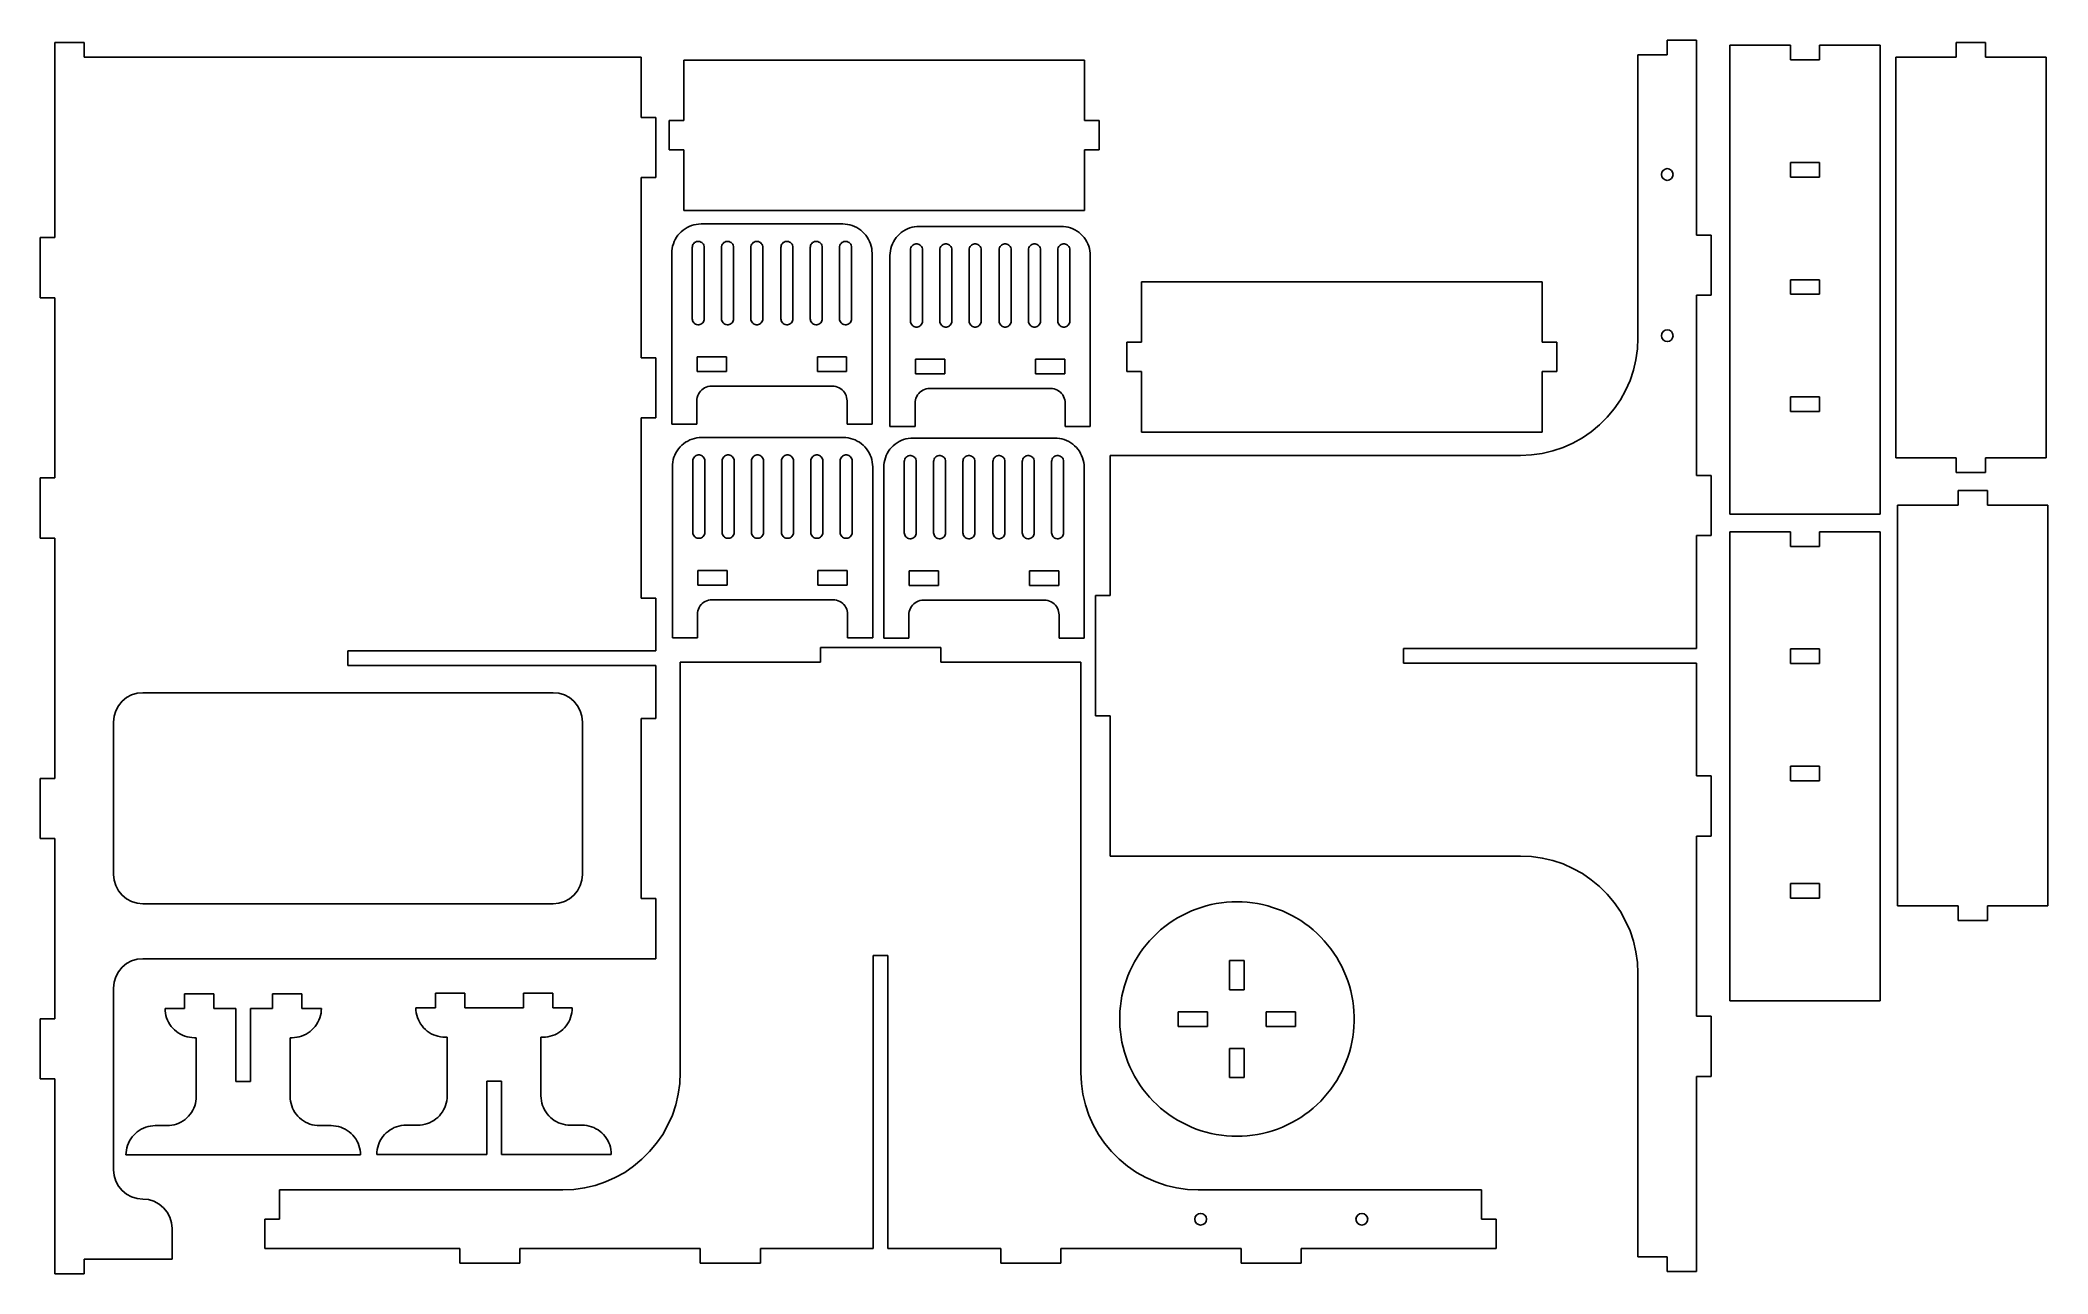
# Model space of a CAD drawing. Header units: centimetres. Extents: x -35.8 to 32.7, y -21 to 21.1.
import ezdxf

# ---------------------------------------------------------------- set-up
doc = ezdxf.new("R2010")
doc.units = ezdxf.units.CM
doc.header["$MEASUREMENT"] = 0
doc.layers.add('Capa 1', color=7, linetype='Continuous')

msp = doc.modelspace()

# ---------------------------------------------------------------- linework, layer by layer
at = {"layer": 'Capa 1', "color": 1, "lineweight": 25}
for points in [[(-35.30467, 20.99848), (-35.30467, 20.99848), (-35.30467, 14.34848), (-35.30467, 14.34848)], [(-35.30467, 20.99848), (-35.30467, 20.99848), (-34.30469, 20.99848), (-34.30469, 20.99848)], [(-34.30469, 20.99848), (-34.30469, 20.99848), (-34.30469, 20.49849), (-34.30469, 20.49849)], [(18.69759, 10.91736), (18.69759, 10.91736), (18.69759, 20.58404), (18.69759, 20.58404)], [(19.69761, 20.58404), (19.69761, 20.58404), (18.69759, 20.58404), (18.69759, 20.58404)], [(19.69761, 21.08403), (19.69761, 21.08403), (19.69761, 20.58404), (19.69761, 20.58404)], [(19.69761, 21.08403), (19.69761, 21.08403), (20.6976, 21.08403), (20.6976, 21.08403)], [(20.6976, 14.43403), (20.6976, 14.43403), (20.6976, 21.08403), (20.6976, 21.08403)], [(21.83389, 20.91305), (21.83389, 20.91305), (21.83389, 4.91306), (21.83389, 4.91306)], [(23.89641, 20.91305), (23.89641, 20.91305), (21.83389, 20.91305), (21.83389, 20.91305)], [(23.89641, 20.91305), (23.89641, 20.91305), (23.89641, 20.41306), (23.89641, 20.41306)], [(24.89639, 20.41306), (24.89639, 20.41306), (24.89639, 20.91305), (24.89639, 20.91305)], [(26.95891, 20.91305), (26.95891, 20.91305), (24.89639, 20.91305), (24.89639, 20.91305)], [(26.95891, 4.91306), (26.95891, 4.91306), (26.95891, 20.91305), (26.95891, 20.91305)], [(29.5551, 21.00088), (29.5551, 21.00088), (29.5551, 20.50089), (29.5551, 20.50089)], [(29.5551, 21.00088), (29.5551, 21.00088), (30.55508, 21.00088), (30.55508, 21.00088)], [(30.55508, 21.00088), (30.55508, 21.00088), (30.55508, 20.50089), (30.55508, 20.50089)], [(-15.30468, 20.49849), (-15.30468, 20.49849), (-34.30469, 20.49849), (-34.30469, 20.49849)], [(-15.30468, 18.4485), (-15.30468, 18.4485), (-15.30468, 20.49849), (-15.30468, 20.49849)], [(-0.18184, 20.40092), (-0.18184, 20.40092), (-13.84852, 20.40092), (-13.84852, 20.40092)], [(-13.84852, 20.40092), (-13.84852, 20.40092), (-13.84852, 18.3384), (-13.84852, 18.3384)], [(-0.18184, 18.3384), (-0.18184, 18.3384), (-0.18184, 20.40092), (-0.18184, 20.40092)], [(23.89641, 20.41306), (23.89641, 20.41306), (24.89639, 20.41306), (24.89639, 20.41306)], [(27.49259, 20.50089), (27.49259, 20.50089), (27.49259, 6.83421), (27.49259, 6.83421)], [(29.5551, 20.50089), (29.5551, 20.50089), (27.49259, 20.50089), (27.49259, 20.50089)], [(32.6176, 20.50089), (32.6176, 20.50089), (30.55508, 20.50089), (30.55508, 20.50089)], [(32.6176, 6.83421), (32.6176, 6.83421), (32.6176, 20.50089), (32.6176, 20.50089)], [(-14.80468, 18.4485), (-14.80468, 18.4485), (-15.30468, 18.4485), (-15.30468, 18.4485)], [(-14.80468, 16.39847), (-14.80468, 16.39847), (-14.80468, 18.4485), (-14.80468, 18.4485)], [(-14.34851, 18.3384), (-14.34851, 18.3384), (-14.34851, 17.33842), (-14.34851, 17.33842)], [(-14.34851, 18.3384), (-14.34851, 18.3384), (-13.84852, 18.3384), (-13.84852, 18.3384)], [(0.31815, 18.3384), (0.31815, 18.3384), (-0.18184, 18.3384), (-0.18184, 18.3384)], [(0.31815, 18.3384), (0.31815, 18.3384), (0.31815, 17.33842), (0.31815, 17.33842)], [(-14.34851, 17.33842), (-14.34851, 17.33842), (-13.84852, 17.33842), (-13.84852, 17.33842)], [(-13.84852, 17.33842), (-13.84852, 17.33842), (-13.84852, 15.2759), (-13.84852, 15.2759)], [(0.31815, 17.33842), (0.31815, 17.33842), (-0.18184, 17.33842), (-0.18184, 17.33842)], [(-0.18184, 15.2759), (-0.18184, 15.2759), (-0.18184, 17.33842), (-0.18184, 17.33842)], [(24.89639, 16.91305), (24.89639, 16.91305), (23.89641, 16.91305), (23.89641, 16.91305)], [(23.89641, 16.91305), (23.89641, 16.91305), (23.89641, 16.41305), (23.89641, 16.41305)], [(24.89639, 16.41305), (24.89639, 16.41305), (24.89639, 16.91305), (24.89639, 16.91305)], [(-14.80468, 16.39847), (-14.80468, 16.39847), (-15.30468, 16.39847), (-15.30468, 16.39847)], [(-15.30468, 10.24849), (-15.30468, 10.24849), (-15.30468, 16.39847), (-15.30468, 16.39847)], [(23.89641, 16.41305), (23.89641, 16.41305), (24.89639, 16.41305), (24.89639, 16.41305)], [(-13.84852, 15.2759), (-13.84852, 15.2759), (-0.18184, 15.2759), (-0.18184, 15.2759)], [(-8.42682, 14.8126), (-8.42682, 14.8126), (-13.26016, 14.8126), (-13.26016, 14.8126)], [(-0.98195, 14.73232), (-0.98195, 14.73232), (-5.81525, 14.73232), (-5.81525, 14.73232)], [(21.19759, 14.43403), (21.19759, 14.43403), (20.6976, 14.43403), (20.6976, 14.43403)], [(21.19759, 14.43403), (21.19759, 14.43403), (21.19759, 12.38403), (21.19759, 12.38403)], [(-35.8047, 14.34848), (-35.8047, 14.34848), (-35.8047, 12.29849), (-35.8047, 12.29849)], [(-35.8047, 14.34848), (-35.8047, 14.34848), (-35.30467, 14.34848), (-35.30467, 14.34848)], [(-14.26014, 13.81261), (-14.26014, 13.81261), (-14.26014, 7.97925), (-14.26014, 7.97925)], [(-13.56097, 14.0126), (-13.56097, 14.0126), (-13.56097, 11.57928), (-13.56097, 11.57928)], [(-13.15097, 11.57928), (-13.15097, 11.57928), (-13.15097, 14.0126), (-13.15097, 14.0126)], [(-12.56098, 14.0126), (-12.56098, 14.0126), (-12.56098, 11.57928), (-12.56098, 11.57928)], [(-12.15099, 11.57928), (-12.15099, 11.57928), (-12.15099, 14.0126), (-12.15099, 14.0126)], [(-11.56097, 14.0126), (-11.56097, 14.0126), (-11.56097, 11.57928), (-11.56097, 11.57928)], [(-11.15097, 11.57928), (-11.15097, 11.57928), (-11.15097, 14.0126), (-11.15097, 14.0126)], [(-10.53597, 11.57928), (-10.53597, 11.57928), (-10.53597, 14.0126), (-10.53597, 14.0126)], [(-10.12597, 14.0126), (-10.12597, 14.0126), (-10.12597, 11.57928), (-10.12597, 11.57928)], [(-9.53599, 11.57928), (-9.53599, 11.57928), (-9.53599, 14.0126), (-9.53599, 14.0126)], [(-9.12599, 14.0126), (-9.12599, 14.0126), (-9.12599, 11.57928), (-9.12599, 11.57928)], [(-8.53597, 11.57928), (-8.53597, 11.57928), (-8.53597, 14.0126), (-8.53597, 14.0126)], [(-8.12597, 14.0126), (-8.12597, 14.0126), (-8.12597, 11.57928), (-8.12597, 11.57928)], [(-7.4268, 7.97925), (-7.4268, 7.97925), (-7.4268, 13.81261), (-7.4268, 13.81261)], [(-6.81527, 13.73234), (-6.81527, 13.73234), (-6.81527, 7.89898), (-6.81527, 7.89898)], [(-6.1161, 13.93233), (-6.1161, 13.93233), (-6.1161, 11.49897), (-6.1161, 11.49897)], [(-5.7061, 11.49897), (-5.7061, 11.49897), (-5.7061, 13.93233), (-5.7061, 13.93233)], [(-5.11612, 13.93233), (-5.11612, 13.93233), (-5.11612, 11.49897), (-5.11612, 11.49897)], [(-4.70608, 11.49897), (-4.70608, 11.49897), (-4.70608, 13.93233), (-4.70608, 13.93233)], [(-4.1161, 13.93233), (-4.1161, 13.93233), (-4.1161, 11.49897), (-4.1161, 11.49897)], [(-3.7061, 11.49897), (-3.7061, 11.49897), (-3.7061, 13.93233), (-3.7061, 13.93233)], [(-3.0911, 11.49897), (-3.0911, 11.49897), (-3.0911, 13.93233), (-3.0911, 13.93233)], [(-2.6811, 13.93233), (-2.6811, 13.93233), (-2.6811, 11.49897), (-2.6811, 11.49897)], [(-2.09108, 11.49897), (-2.09108, 11.49897), (-2.09108, 13.93233), (-2.09108, 13.93233)], [(-1.68109, 13.93233), (-1.68109, 13.93233), (-1.68109, 11.49897), (-1.68109, 11.49897)], [(-1.0911, 11.49897), (-1.0911, 11.49897), (-1.0911, 13.93233), (-1.0911, 13.93233)], [(-0.6811, 13.93233), (-0.6811, 13.93233), (-0.6811, 11.49897), (-0.6811, 11.49897)], [(0.01807, 7.89898), (0.01807, 7.89898), (0.01807, 13.73234), (0.01807, 13.73234)], [(15.42756, 12.83999), (15.42756, 12.83999), (1.76088, 12.83999), (1.76088, 12.83999)], [(1.76088, 12.83999), (1.76088, 12.83999), (1.76088, 10.77747), (1.76088, 10.77747)], [(15.42756, 10.77747), (15.42756, 10.77747), (15.42756, 12.83999), (15.42756, 12.83999)], [(21.19759, 12.38403), (21.19759, 12.38403), (20.6976, 12.38403), (20.6976, 12.38403)], [(20.6976, 6.23402), (20.6976, 6.23402), (20.6976, 12.38403), (20.6976, 12.38403)], [(24.89639, 12.91304), (24.89639, 12.91304), (23.89641, 12.91304), (23.89641, 12.91304)], [(23.89641, 12.91304), (23.89641, 12.91304), (23.89641, 12.41305), (23.89641, 12.41305)], [(23.89641, 12.41305), (23.89641, 12.41305), (24.89639, 12.41305), (24.89639, 12.41305)], [(24.89639, 12.41305), (24.89639, 12.41305), (24.89639, 12.91304), (24.89639, 12.91304)], [(-35.8047, 12.29849), (-35.8047, 12.29849), (-35.30467, 12.29849), (-35.30467, 12.29849)], [(-35.30467, 12.29849), (-35.30467, 12.29849), (-35.30467, 6.14848), (-35.30467, 6.14848)], [(-13.39347, 10.27926), (-13.39347, 10.27926), (-13.39347, 9.77927), (-13.39347, 9.77927)], [(-12.39349, 10.27926), (-12.39349, 10.27926), (-13.39347, 10.27926), (-13.39347, 10.27926)], [(-12.39349, 9.77927), (-12.39349, 9.77927), (-12.39349, 10.27926), (-12.39349, 10.27926)], [(-9.29349, 10.27926), (-9.29349, 10.27926), (-8.29347, 10.27926), (-8.29347, 10.27926)], [(-9.29349, 9.77927), (-9.29349, 9.77927), (-9.29349, 10.27926), (-9.29349, 10.27926)], [(-8.29347, 10.27926), (-8.29347, 10.27926), (-8.29347, 9.77927), (-8.29347, 9.77927)], [(1.26089, 10.77747), (1.26089, 10.77747), (1.26089, 9.77749), (1.26089, 9.77749)], [(1.26089, 10.77747), (1.26089, 10.77747), (1.76088, 10.77747), (1.76088, 10.77747)], [(15.92755, 10.77747), (15.92755, 10.77747), (15.42756, 10.77747), (15.42756, 10.77747)], [(15.92755, 10.77747), (15.92755, 10.77747), (15.92755, 9.77749), (15.92755, 9.77749)], [(-14.80468, 10.24849), (-14.80468, 10.24849), (-15.30468, 10.24849), (-15.30468, 10.24849)], [(-14.80468, 8.1985), (-14.80468, 8.1985), (-14.80468, 10.24849), (-14.80468, 10.24849)], [(-13.39347, 9.77927), (-13.39347, 9.77927), (-12.39349, 9.77927), (-12.39349, 9.77927)], [(-8.29347, 9.77927), (-8.29347, 9.77927), (-9.29349, 9.77927), (-9.29349, 9.77927)], [(-5.9486, 10.19899), (-5.9486, 10.19899), (-5.9486, 9.69899), (-5.9486, 9.69899)], [(-4.94858, 10.19899), (-4.94858, 10.19899), (-5.9486, 10.19899), (-5.9486, 10.19899)], [(-5.9486, 9.69899), (-5.9486, 9.69899), (-4.94858, 9.69899), (-4.94858, 9.69899)], [(-4.94858, 9.69899), (-4.94858, 9.69899), (-4.94858, 10.19899), (-4.94858, 10.19899)], [(-1.84858, 10.19899), (-1.84858, 10.19899), (-0.8486, 10.19899), (-0.8486, 10.19899)], [(-1.84858, 9.69899), (-1.84858, 9.69899), (-1.84858, 10.19899), (-1.84858, 10.19899)], [(-0.8486, 9.69899), (-0.8486, 9.69899), (-1.84858, 9.69899), (-1.84858, 9.69899)], [(-0.8486, 10.19899), (-0.8486, 10.19899), (-0.8486, 9.69899), (-0.8486, 9.69899)], [(1.26089, 9.77749), (1.26089, 9.77749), (1.76088, 9.77749), (1.76088, 9.77749)], [(1.76088, 9.77749), (1.76088, 9.77749), (1.76088, 7.71497), (1.76088, 7.71497)], [(15.92755, 9.77749), (15.92755, 9.77749), (15.42756, 9.77749), (15.42756, 9.77749)], [(15.42756, 7.71497), (15.42756, 7.71497), (15.42756, 9.77749), (15.42756, 9.77749)], [(-8.78097, 9.27928), (-8.78097, 9.27928), (-12.90597, 9.27928), (-12.90597, 9.27928)], [(-1.3361, 9.199), (-1.3361, 9.199), (-5.4611, 9.199), (-5.4611, 9.199)], [(24.89639, 8.91303), (24.89639, 8.91303), (23.89641, 8.91303), (23.89641, 8.91303)], [(23.89641, 8.91303), (23.89641, 8.91303), (23.89641, 8.41304), (23.89641, 8.41304)], [(24.89639, 8.41304), (24.89639, 8.41304), (24.89639, 8.91303), (24.89639, 8.91303)], [(-13.40596, 8.77928), (-13.40596, 8.77928), (-13.40596, 7.97925), (-13.40596, 7.97925)], [(-8.28098, 7.97925), (-8.28098, 7.97925), (-8.28098, 8.77928), (-8.28098, 8.77928)], [(-5.96109, 8.69897), (-5.96109, 8.69897), (-5.96109, 7.89898), (-5.96109, 7.89898)], [(-0.83611, 7.89898), (-0.83611, 7.89898), (-0.83611, 8.69897), (-0.83611, 8.69897)], [(23.89641, 8.41304), (23.89641, 8.41304), (24.89639, 8.41304), (24.89639, 8.41304)], [(-14.80468, 8.1985), (-14.80468, 8.1985), (-15.30468, 8.1985), (-15.30468, 8.1985)], [(-15.30468, 2.04849), (-15.30468, 2.04849), (-15.30468, 8.1985), (-15.30468, 8.1985)], [(-14.26014, 7.97925), (-14.26014, 7.97925), (-13.40596, 7.97925), (-13.40596, 7.97925)], [(-8.28098, 7.97925), (-8.28098, 7.97925), (-7.4268, 7.97925), (-7.4268, 7.97925)], [(-6.81527, 7.89898), (-6.81527, 7.89898), (-5.96109, 7.89898), (-5.96109, 7.89898)], [(-0.83611, 7.89898), (-0.83611, 7.89898), (0.01807, 7.89898), (0.01807, 7.89898)], [(1.76088, 7.71497), (1.76088, 7.71497), (15.42756, 7.71497), (15.42756, 7.71497)], [(-8.40638, 7.52854), (-8.40638, 7.52854), (-13.23969, 7.52854), (-13.23969, 7.52854)], [(-1.19378, 7.51146), (-1.19378, 7.51146), (-6.02712, 7.51146), (-6.02712, 7.51146)], [(0.6976, 6.91735), (0.6976, 6.91735), (0.6976, 2.13401), (0.6976, 2.13401)], [(0.6976, 6.91735), (0.6976, 6.91735), (14.69759, 6.91735), (14.69759, 6.91735)], [(-14.23971, 6.52855), (-14.23971, 6.52855), (-14.23971, 0.6952), (-14.23971, 0.6952)], [(-13.54054, 6.72854), (-13.54054, 6.72854), (-13.54054, 4.29522), (-13.54054, 4.29522)], [(-13.13054, 4.29522), (-13.13054, 4.29522), (-13.13054, 6.72854), (-13.13054, 6.72854)], [(-12.54052, 6.72854), (-12.54052, 6.72854), (-12.54052, 4.29522), (-12.54052, 4.29522)], [(-12.13052, 4.29522), (-12.13052, 4.29522), (-12.13052, 6.72854), (-12.13052, 6.72854)], [(-11.54053, 6.72854), (-11.54053, 6.72854), (-11.54053, 4.29522), (-11.54053, 4.29522)], [(-11.13053, 4.29522), (-11.13053, 4.29522), (-11.13053, 6.72854), (-11.13053, 6.72854)], [(-10.51554, 4.29522), (-10.51554, 4.29522), (-10.51554, 6.72854), (-10.51554, 6.72854)], [(-10.10554, 6.72854), (-10.10554, 6.72854), (-10.10554, 4.29522), (-10.10554, 4.29522)], [(-9.51552, 4.29522), (-9.51552, 4.29522), (-9.51552, 6.72854), (-9.51552, 6.72854)], [(-9.10552, 6.72854), (-9.10552, 6.72854), (-9.10552, 4.29522), (-9.10552, 4.29522)], [(-8.51553, 4.29522), (-8.51553, 4.29522), (-8.51553, 6.72854), (-8.51553, 6.72854)], [(-8.10554, 6.72854), (-8.10554, 6.72854), (-8.10554, 4.29522), (-8.10554, 4.29522)], [(-7.40637, 0.6952), (-7.40637, 0.6952), (-7.40637, 6.52855), (-7.40637, 6.52855)], [(-7.02714, 6.51147), (-7.02714, 6.51147), (-7.02714, 0.67812), (-7.02714, 0.67812)], [(-6.32797, 6.71146), (-6.32797, 6.71146), (-6.32797, 4.27814), (-6.32797, 4.27814)], [(-5.91797, 4.27814), (-5.91797, 4.27814), (-5.91797, 6.71146), (-5.91797, 6.71146)], [(-5.32798, 6.71146), (-5.32798, 6.71146), (-5.32798, 4.27814), (-5.32798, 4.27814)], [(-4.91795, 4.27814), (-4.91795, 4.27814), (-4.91795, 6.71146), (-4.91795, 6.71146)], [(-4.32796, 6.71146), (-4.32796, 6.71146), (-4.32796, 4.27814), (-4.32796, 4.27814)], [(-3.91796, 4.27814), (-3.91796, 4.27814), (-3.91796, 6.71146), (-3.91796, 6.71146)], [(-3.30297, 4.27814), (-3.30297, 4.27814), (-3.30297, 6.71146), (-3.30297, 6.71146)], [(-2.89297, 6.71146), (-2.89297, 6.71146), (-2.89297, 4.27814), (-2.89297, 4.27814)], [(-2.30295, 4.27814), (-2.30295, 4.27814), (-2.30295, 6.71146), (-2.30295, 6.71146)], [(-1.89295, 6.71146), (-1.89295, 6.71146), (-1.89295, 4.27814), (-1.89295, 4.27814)], [(-1.30296, 4.27814), (-1.30296, 4.27814), (-1.30296, 6.71146), (-1.30296, 6.71146)], [(-0.89297, 6.71146), (-0.89297, 6.71146), (-0.89297, 4.27814), (-0.89297, 4.27814)], [(-0.1938, 0.67812), (-0.1938, 0.67812), (-0.1938, 6.51147), (-0.1938, 6.51147)], [(21.19759, 6.23402), (21.19759, 6.23402), (20.6976, 6.23402), (20.6976, 6.23402)], [(21.19759, 6.23402), (21.19759, 6.23402), (21.19759, 4.18403), (21.19759, 4.18403)], [(27.49259, 6.83421), (27.49259, 6.83421), (29.5551, 6.83421), (29.5551, 6.83421)], [(29.5551, 6.33422), (29.5551, 6.33422), (29.5551, 6.83421), (29.5551, 6.83421)], [(29.5551, 6.33422), (29.5551, 6.33422), (30.55508, 6.33422), (30.55508, 6.33422)], [(30.55508, 6.83421), (30.55508, 6.83421), (32.6176, 6.83421), (32.6176, 6.83421)], [(30.55508, 6.33422), (30.55508, 6.33422), (30.55508, 6.83421), (30.55508, 6.83421)], [(-35.8047, 6.14848), (-35.8047, 6.14848), (-35.8047, 4.09848), (-35.8047, 4.09848)], [(-35.8047, 6.14848), (-35.8047, 6.14848), (-35.30467, 6.14848), (-35.30467, 6.14848)], [(29.61797, 5.72242), (29.61797, 5.72242), (29.61797, 5.22243), (29.61797, 5.22243)], [(29.61797, 5.72242), (29.61797, 5.72242), (30.61799, 5.72242), (30.61799, 5.72242)], [(30.61799, 5.72242), (30.61799, 5.72242), (30.61799, 5.22243), (30.61799, 5.22243)], [(21.83389, 4.91306), (21.83389, 4.91306), (26.95891, 4.91306), (26.95891, 4.91306)], [(27.55545, 5.22243), (27.55545, 5.22243), (27.55545, -8.44425), (27.55545, -8.44425)], [(29.61797, 5.22243), (29.61797, 5.22243), (27.55545, 5.22243), (27.55545, 5.22243)], [(32.68047, 5.22243), (32.68047, 5.22243), (30.61799, 5.22243), (30.61799, 5.22243)], [(32.68047, -8.44425), (32.68047, -8.44425), (32.68047, 5.22243), (32.68047, 5.22243)], [(21.19759, 4.18403), (21.19759, 4.18403), (20.6976, 4.18403), (20.6976, 4.18403)], [(20.6976, 0.33403), (20.6976, 0.33403), (20.6976, 4.18403), (20.6976, 4.18403)], [(21.83389, 4.31423), (21.83389, 4.31423), (21.83389, -11.68576), (21.83389, -11.68576)], [(23.89641, 4.31423), (23.89641, 4.31423), (21.83389, 4.31423), (21.83389, 4.31423)], [(23.89641, 4.31423), (23.89641, 4.31423), (23.89641, 3.81423), (23.89641, 3.81423)], [(24.89639, 3.81423), (24.89639, 3.81423), (24.89639, 4.31423), (24.89639, 4.31423)], [(26.95891, 4.31423), (26.95891, 4.31423), (24.89639, 4.31423), (24.89639, 4.31423)], [(26.95891, -11.68576), (26.95891, -11.68576), (26.95891, 4.31423), (26.95891, 4.31423)], [(-35.8047, 4.09848), (-35.8047, 4.09848), (-35.30467, 4.09848), (-35.30467, 4.09848)], [(-35.30467, 4.09848), (-35.30467, 4.09848), (-35.30467, -4.10152), (-35.30467, -4.10152)], [(23.89641, 3.81423), (23.89641, 3.81423), (24.89639, 3.81423), (24.89639, 3.81423)], [(-13.37304, 2.9952), (-13.37304, 2.9952), (-13.37304, 2.49521), (-13.37304, 2.49521)], [(-12.37302, 2.9952), (-12.37302, 2.9952), (-13.37304, 2.9952), (-13.37304, 2.9952)], [(-12.37302, 2.49521), (-12.37302, 2.49521), (-12.37302, 2.9952), (-12.37302, 2.9952)], [(-9.27302, 2.9952), (-9.27302, 2.9952), (-8.27303, 2.9952), (-8.27303, 2.9952)], [(-9.27302, 2.49521), (-9.27302, 2.49521), (-9.27302, 2.9952), (-9.27302, 2.9952)], [(-8.27303, 2.9952), (-8.27303, 2.9952), (-8.27303, 2.49521), (-8.27303, 2.49521)], [(-6.16047, 2.97812), (-6.16047, 2.97812), (-6.16047, 2.47813), (-6.16047, 2.47813)], [(-5.16045, 2.97812), (-5.16045, 2.97812), (-6.16047, 2.97812), (-6.16047, 2.97812)], [(-5.16045, 2.47813), (-5.16045, 2.47813), (-5.16045, 2.97812), (-5.16045, 2.97812)], [(-2.06045, 2.97812), (-2.06045, 2.97812), (-1.06046, 2.97812), (-1.06046, 2.97812)], [(-2.06045, 2.47813), (-2.06045, 2.47813), (-2.06045, 2.97812), (-2.06045, 2.97812)], [(-1.06046, 2.97812), (-1.06046, 2.97812), (-1.06046, 2.47813), (-1.06046, 2.47813)], [(-13.37304, 2.49521), (-13.37304, 2.49521), (-12.37302, 2.49521), (-12.37302, 2.49521)], [(-8.27303, 2.49521), (-8.27303, 2.49521), (-9.27302, 2.49521), (-9.27302, 2.49521)], [(-6.16047, 2.47813), (-6.16047, 2.47813), (-5.16045, 2.47813), (-5.16045, 2.47813)], [(-1.06046, 2.47813), (-1.06046, 2.47813), (-2.06045, 2.47813), (-2.06045, 2.47813)], [(0.19761, -1.96598), (0.19761, -1.96598), (0.19761, 2.13401), (0.19761, 2.13401)], [(0.19761, 2.13401), (0.19761, 2.13401), (0.6976, 2.13401), (0.6976, 2.13401)], [(-14.80468, 2.04849), (-14.80468, 2.04849), (-15.30468, 2.04849), (-15.30468, 2.04849)], [(-14.80468, 2.04849), (-14.80468, 2.04849), (-14.80468, 0.24848), (-14.80468, 0.24848)], [(-13.38553, 1.49523), (-13.38553, 1.49523), (-13.38553, 0.6952), (-13.38553, 0.6952)], [(-8.76054, 1.99522), (-8.76054, 1.99522), (-12.88553, 1.99522), (-12.88553, 1.99522)], [(-8.26055, 0.6952), (-8.26055, 0.6952), (-8.26055, 1.49523), (-8.26055, 1.49523)], [(-6.17296, 1.47815), (-6.17296, 1.47815), (-6.17296, 0.67812), (-6.17296, 0.67812)], [(-1.54797, 1.97814), (-1.54797, 1.97814), (-5.67296, 1.97814), (-5.67296, 1.97814)], [(-1.04798, 0.67812), (-1.04798, 0.67812), (-1.04798, 1.47815), (-1.04798, 1.47815)], [(-14.23971, 0.6952), (-14.23971, 0.6952), (-13.38553, 0.6952), (-13.38553, 0.6952)], [(-8.26055, 0.6952), (-8.26055, 0.6952), (-7.40637, 0.6952), (-7.40637, 0.6952)], [(-14.80468, 0.24848), (-14.80468, 0.24848), (-25.30469, 0.24848), (-25.30469, 0.24848)], [(-25.30469, 0.24848), (-25.30469, 0.24848), (-25.30469, -0.25151), (-25.30469, -0.25151)], [(-9.18671, 0.36208), (-9.18671, 0.36208), (-9.18671, -0.13791), (-9.18671, -0.13791)], [(-9.18671, 0.36208), (-9.18671, 0.36208), (-5.0867, 0.36208), (-5.0867, 0.36208)], [(-7.02714, 0.67812), (-7.02714, 0.67812), (-6.17296, 0.67812), (-6.17296, 0.67812)], [(-5.0867, 0.36208), (-5.0867, 0.36208), (-5.0867, -0.13791), (-5.0867, -0.13791)], [(-1.04798, 0.67812), (-1.04798, 0.67812), (-0.1938, 0.67812), (-0.1938, 0.67812)], [(20.6976, 0.33403), (20.6976, 0.33403), (10.69762, 0.33403), (10.69762, 0.33403)], [(10.69762, 0.33403), (10.69762, 0.33403), (10.69762, -0.16596), (10.69762, -0.16596)], [(24.89639, 0.31422), (24.89639, 0.31422), (23.89641, 0.31422), (23.89641, 0.31422)], [(23.89641, 0.31422), (23.89641, 0.31422), (23.89641, -0.18577), (23.89641, -0.18577)], [(24.89639, -0.18577), (24.89639, -0.18577), (24.89639, 0.31422), (24.89639, 0.31422)], [(-25.30469, -0.25151), (-25.30469, -0.25151), (-14.80468, -0.25151), (-14.80468, -0.25151)], [(-14.80468, -0.25151), (-14.80468, -0.25151), (-14.80468, -2.05153), (-14.80468, -2.05153)], [(-9.18671, -0.13791), (-9.18671, -0.13791), (-13.97006, -0.13791), (-13.97006, -0.13791)], [(-13.97006, -0.13791), (-13.97006, -0.13791), (-13.97006, -14.1379), (-13.97006, -14.1379)], [(-0.30338, -0.13791), (-0.30338, -0.13791), (-5.0867, -0.13791), (-5.0867, -0.13791)], [(-0.30338, -0.13791), (-0.30338, -0.13791), (-0.30338, -14.1379), (-0.30338, -14.1379)], [(10.69762, -0.16596), (10.69762, -0.16596), (20.6976, -0.16596), (20.6976, -0.16596)], [(20.6976, -4.01597), (20.6976, -4.01597), (20.6976, -0.16596), (20.6976, -0.16596)], [(23.89641, -0.18577), (23.89641, -0.18577), (24.89639, -0.18577), (24.89639, -0.18577)], [(-18.3047, -1.17653), (-18.3047, -1.17653), (-32.30468, -1.17653), (-32.30468, -1.17653)], [(-14.80468, -2.05153), (-14.80468, -2.05153), (-15.30468, -2.05153), (-15.30468, -2.05153)], [(-15.30468, -8.2015), (-15.30468, -8.2015), (-15.30468, -2.05153), (-15.30468, -2.05153)], [(0.19761, -1.96598), (0.19761, -1.96598), (0.6976, -1.96598), (0.6976, -1.96598)], [(0.6976, -1.96598), (0.6976, -1.96598), (0.6976, -6.74933), (0.6976, -6.74933)], [(-33.3047, -2.17652), (-33.3047, -2.17652), (-33.3047, -7.37653), (-33.3047, -7.37653)], [(-17.30468, -7.37653), (-17.30468, -7.37653), (-17.30468, -2.17652), (-17.30468, -2.17652)], [(-35.8047, -6.15151), (-35.8047, -6.15151), (-35.8047, -4.10152), (-35.8047, -4.10152)], [(-35.8047, -4.10152), (-35.8047, -4.10152), (-35.30467, -4.10152), (-35.30467, -4.10152)], [(21.19759, -4.01597), (21.19759, -4.01597), (20.6976, -4.01597), (20.6976, -4.01597)], [(21.19759, -6.066), (21.19759, -6.066), (21.19759, -4.01597), (21.19759, -4.01597)], [(24.89639, -3.68579), (24.89639, -3.68579), (23.89641, -3.68579), (23.89641, -3.68579)], [(23.89641, -3.68579), (23.89641, -3.68579), (23.89641, -4.18578), (23.89641, -4.18578)], [(24.89639, -4.18578), (24.89639, -4.18578), (24.89639, -3.68579), (24.89639, -3.68579)], [(23.89641, -4.18578), (23.89641, -4.18578), (24.89639, -4.18578), (24.89639, -4.18578)], [(-35.8047, -6.15151), (-35.8047, -6.15151), (-35.30467, -6.15151), (-35.30467, -6.15151)], [(-35.30467, -6.15151), (-35.30467, -6.15151), (-35.30467, -12.30152), (-35.30467, -12.30152)], [(21.19759, -6.066), (21.19759, -6.066), (20.6976, -6.066), (20.6976, -6.066)], [(20.6976, -12.21597), (20.6976, -12.21597), (20.6976, -6.066), (20.6976, -6.066)], [(0.6976, -6.74933), (0.6976, -6.74933), (14.69759, -6.74933), (14.69759, -6.74933)], [(-14.80468, -8.2015), (-14.80468, -8.2015), (-15.30468, -8.2015), (-15.30468, -8.2015)], [(-14.80468, -8.2015), (-14.80468, -8.2015), (-14.80468, -10.25153), (-14.80468, -10.25153)], [(24.89639, -7.68579), (24.89639, -7.68579), (23.89641, -7.68579), (23.89641, -7.68579)], [(23.89641, -7.68579), (23.89641, -7.68579), (23.89641, -8.18578), (23.89641, -8.18578)], [(23.89641, -8.18578), (23.89641, -8.18578), (24.89639, -8.18578), (24.89639, -8.18578)], [(24.89639, -8.18578), (24.89639, -8.18578), (24.89639, -7.68579), (24.89639, -7.68579)], [(-32.30468, -8.37651), (-32.30468, -8.37651), (-18.3047, -8.37651), (-18.3047, -8.37651)], [(27.55545, -8.44425), (27.55545, -8.44425), (29.61797, -8.44425), (29.61797, -8.44425)], [(29.61797, -8.94425), (29.61797, -8.94425), (29.61797, -8.44425), (29.61797, -8.44425)], [(30.61799, -8.44425), (30.61799, -8.44425), (32.68047, -8.44425), (32.68047, -8.44425)], [(30.61799, -8.94425), (30.61799, -8.94425), (30.61799, -8.44425), (30.61799, -8.44425)], [(29.61797, -8.94425), (29.61797, -8.94425), (30.61799, -8.94425), (30.61799, -8.94425)], [(-14.80468, -10.25153), (-14.80468, -10.25153), (-32.30468, -10.25153), (-32.30468, -10.25153)], [(-6.88671, -10.13793), (-6.88671, -10.13793), (-7.3867, -10.13793), (-7.3867, -10.13793)], [(-7.3867, -10.13793), (-7.3867, -10.13793), (-7.3867, -20.13791), (-7.3867, -20.13791)], [(-6.88671, -20.13791), (-6.88671, -20.13791), (-6.88671, -10.13793), (-6.88671, -10.13793)], [(5.26844, -10.30859), (5.26844, -10.30859), (4.76845, -10.30859), (4.76845, -10.30859)], [(4.76845, -10.30859), (4.76845, -10.30859), (4.76845, -11.30857), (4.76845, -11.30857)], [(5.26844, -11.30857), (5.26844, -11.30857), (5.26844, -10.30859), (5.26844, -10.30859)], [(18.69759, -10.7493), (18.69759, -10.7493), (18.69759, -20.41597), (18.69759, -20.41597)], [(-33.3047, -11.25151), (-33.3047, -11.25151), (-33.3047, -17.45151), (-33.3047, -17.45151)], [(-30.87762, -11.4451), (-30.87762, -11.4451), (-30.87762, -11.94509), (-30.87762, -11.94509)], [(-29.87763, -11.4451), (-29.87763, -11.4451), (-30.87762, -11.4451), (-30.87762, -11.4451)], [(-29.87763, -11.4451), (-29.87763, -11.4451), (-29.87763, -11.94509), (-29.87763, -11.94509)], [(-27.87763, -11.4451), (-27.87763, -11.4451), (-27.87763, -11.94509), (-27.87763, -11.94509)], [(-27.87763, -11.4451), (-27.87763, -11.4451), (-26.87765, -11.4451), (-26.87765, -11.4451)], [(-26.87765, -11.4451), (-26.87765, -11.4451), (-26.87765, -11.94509), (-26.87765, -11.94509)], [(-22.32155, -11.42941), (-22.32155, -11.42941), (-22.32155, -11.9294), (-22.32155, -11.9294)], [(-21.32156, -11.42941), (-21.32156, -11.42941), (-22.32155, -11.42941), (-22.32155, -11.42941)], [(-21.32156, -11.42941), (-21.32156, -11.42941), (-21.32156, -11.9294), (-21.32156, -11.9294)], [(-19.32156, -11.42941), (-19.32156, -11.42941), (-19.32156, -11.9294), (-19.32156, -11.9294)], [(-19.32156, -11.42941), (-19.32156, -11.42941), (-18.32154, -11.42941), (-18.32154, -11.42941)], [(-18.32154, -11.42941), (-18.32154, -11.42941), (-18.32154, -11.9294), (-18.32154, -11.9294)], [(4.76845, -11.30857), (4.76845, -11.30857), (5.26844, -11.30857), (5.26844, -11.30857)], [(-35.8047, -14.35151), (-35.8047, -14.35151), (-35.8047, -12.30152), (-35.8047, -12.30152)], [(-35.8047, -12.30152), (-35.8047, -12.30152), (-35.30467, -12.30152), (-35.30467, -12.30152)], [(-30.87762, -11.94509), (-30.87762, -11.94509), (-31.5443, -11.94509), (-31.5443, -11.94509)], [(-29.12763, -11.94509), (-29.12763, -11.94509), (-29.87763, -11.94509), (-29.87763, -11.94509)], [(-29.12763, -11.94509), (-29.12763, -11.94509), (-29.12763, -14.44509), (-29.12763, -14.44509)], [(-28.62764, -14.44509), (-28.62764, -14.44509), (-28.62764, -11.94509), (-28.62764, -11.94509)], [(-27.87763, -11.94509), (-27.87763, -11.94509), (-28.62764, -11.94509), (-28.62764, -11.94509)], [(-26.21097, -11.94509), (-26.21097, -11.94509), (-26.87765, -11.94509), (-26.87765, -11.94509)], [(-22.32155, -11.9294), (-22.32155, -11.9294), (-22.98823, -11.9294), (-22.98823, -11.9294)], [(-19.32156, -11.9294), (-19.32156, -11.9294), (-21.32156, -11.9294), (-21.32156, -11.9294)], [(-17.6549, -11.9294), (-17.6549, -11.9294), (-18.32154, -11.9294), (-18.32154, -11.9294)], [(4.01844, -12.05858), (4.01844, -12.05858), (3.01846, -12.05858), (3.01846, -12.05858)], [(3.01846, -12.05858), (3.01846, -12.05858), (3.01846, -12.55857), (3.01846, -12.55857)], [(4.01844, -12.55857), (4.01844, -12.55857), (4.01844, -12.05858), (4.01844, -12.05858)], [(7.01843, -12.05858), (7.01843, -12.05858), (6.01844, -12.05858), (6.01844, -12.05858)], [(6.01844, -12.05858), (6.01844, -12.05858), (6.01844, -12.55857), (6.01844, -12.55857)], [(7.01843, -12.55857), (7.01843, -12.55857), (7.01843, -12.05858), (7.01843, -12.05858)], [(21.19759, -12.21597), (21.19759, -12.21597), (20.6976, -12.21597), (20.6976, -12.21597)], [(21.19759, -14.26596), (21.19759, -14.26596), (21.19759, -12.21597), (21.19759, -12.21597)], [(21.83389, -11.68576), (21.83389, -11.68576), (26.95891, -11.68576), (26.95891, -11.68576)], [(-30.47764, -12.94511), (-30.47764, -12.94511), (-30.54431, -12.94511), (-30.54431, -12.94511)], [(-30.47764, -14.94512), (-30.47764, -14.94512), (-30.47764, -12.94511), (-30.47764, -12.94511)], [(-27.27763, -12.94511), (-27.27763, -12.94511), (-27.21095, -12.94511), (-27.21095, -12.94511)], [(-27.27763, -14.94512), (-27.27763, -14.94512), (-27.27763, -12.94511), (-27.27763, -12.94511)], [(-21.92157, -12.92938), (-21.92157, -12.92938), (-21.98824, -12.92938), (-21.98824, -12.92938)], [(-21.92157, -14.92939), (-21.92157, -14.92939), (-21.92157, -12.92938), (-21.92157, -12.92938)], [(-18.72156, -12.92938), (-18.72156, -12.92938), (-18.65488, -12.92938), (-18.65488, -12.92938)], [(-18.72156, -14.92939), (-18.72156, -14.92939), (-18.72156, -12.92938), (-18.72156, -12.92938)], [(3.01846, -12.55857), (3.01846, -12.55857), (4.01844, -12.55857), (4.01844, -12.55857)], [(6.01844, -12.55857), (6.01844, -12.55857), (7.01843, -12.55857), (7.01843, -12.55857)], [(4.76845, -13.30858), (4.76845, -13.30858), (4.76845, -14.30856), (4.76845, -14.30856)], [(5.26844, -13.30858), (5.26844, -13.30858), (4.76845, -13.30858), (4.76845, -13.30858)], [(5.26844, -14.30856), (5.26844, -14.30856), (5.26844, -13.30858), (5.26844, -13.30858)], [(-35.8047, -14.35151), (-35.8047, -14.35151), (-35.30467, -14.35151), (-35.30467, -14.35151)], [(-35.30467, -14.35151), (-35.30467, -14.35151), (-35.30467, -21.00151), (-35.30467, -21.00151)], [(4.76845, -14.30856), (4.76845, -14.30856), (5.26844, -14.30856), (5.26844, -14.30856)], [(21.19759, -14.26596), (21.19759, -14.26596), (20.6976, -14.26596), (20.6976, -14.26596)], [(20.6976, -20.91597), (20.6976, -20.91597), (20.6976, -14.26596), (20.6976, -14.26596)], [(-29.12763, -14.44509), (-29.12763, -14.44509), (-28.62764, -14.44509), (-28.62764, -14.44509)], [(-20.57156, -14.42939), (-20.57156, -14.42939), (-20.57156, -16.92939), (-20.57156, -16.92939)], [(-20.07157, -14.42939), (-20.07157, -14.42939), (-20.57156, -14.42939), (-20.57156, -14.42939)], [(-20.07157, -16.92939), (-20.07157, -16.92939), (-20.07157, -14.42939), (-20.07157, -14.42939)], [(-31.87764, -15.9451), (-31.87764, -15.9451), (-31.47762, -15.9451), (-31.47762, -15.9451)], [(-25.87763, -15.9451), (-25.87763, -15.9451), (-26.27764, -15.9451), (-26.27764, -15.9451)], [(-23.32157, -15.92941), (-23.32157, -15.92941), (-22.92155, -15.92941), (-22.92155, -15.92941)], [(-17.32156, -15.92941), (-17.32156, -15.92941), (-17.72157, -15.92941), (-17.72157, -15.92941)], [(-32.87762, -16.94512), (-32.87762, -16.94512), (-24.87764, -16.94512), (-24.87764, -16.94512)], [(-24.32155, -16.92939), (-24.32155, -16.92939), (-20.57156, -16.92939), (-20.57156, -16.92939)], [(-20.07157, -16.92939), (-20.07157, -16.92939), (-16.32157, -16.92939), (-16.32157, -16.92939)], [(-27.63671, -18.13791), (-27.63671, -18.13791), (-27.63671, -19.13793), (-27.63671, -19.13793)], [(-17.97003, -18.13791), (-17.97003, -18.13791), (-27.63671, -18.13791), (-27.63671, -18.13791)], [(3.69662, -18.13791), (3.69662, -18.13791), (13.3633, -18.13791), (13.3633, -18.13791)], [(13.3633, -19.13793), (13.3633, -19.13793), (13.3633, -18.13791), (13.3633, -18.13791)], [(-28.1367, -20.13791), (-28.1367, -20.13791), (-28.1367, -19.13793), (-28.1367, -19.13793)], [(-28.1367, -19.13793), (-28.1367, -19.13793), (-27.63671, -19.13793), (-27.63671, -19.13793)], [(13.86329, -19.13793), (13.86329, -19.13793), (13.3633, -19.13793), (13.3633, -19.13793)], [(13.86329, -19.13793), (13.86329, -19.13793), (13.86329, -20.13791), (13.86329, -20.13791)], [(-31.3047, -19.45151), (-31.3047, -19.45151), (-31.3047, -20.50152), (-31.3047, -20.50152)], [(-34.30469, -21.00151), (-34.30469, -21.00151), (-34.30469, -20.50152), (-34.30469, -20.50152)], [(-34.30469, -20.50152), (-34.30469, -20.50152), (-31.3047, -20.50152), (-31.3047, -20.50152)], [(-28.1367, -20.13791), (-28.1367, -20.13791), (-21.4867, -20.13791), (-21.4867, -20.13791)], [(-21.4867, -20.6379), (-21.4867, -20.6379), (-21.4867, -20.13791), (-21.4867, -20.13791)], [(-19.43671, -20.13791), (-19.43671, -20.13791), (-13.2867, -20.13791), (-13.2867, -20.13791)], [(-19.43671, -20.6379), (-19.43671, -20.6379), (-19.43671, -20.13791), (-19.43671, -20.13791)], [(-13.2867, -20.6379), (-13.2867, -20.6379), (-13.2867, -20.13791), (-13.2867, -20.13791)], [(-11.23671, -20.13791), (-11.23671, -20.13791), (-7.3867, -20.13791), (-7.3867, -20.13791)], [(-11.23671, -20.6379), (-11.23671, -20.6379), (-11.23671, -20.13791), (-11.23671, -20.13791)], [(-6.88671, -20.13791), (-6.88671, -20.13791), (-3.0367, -20.13791), (-3.0367, -20.13791)], [(-3.0367, -20.6379), (-3.0367, -20.6379), (-3.0367, -20.13791), (-3.0367, -20.13791)], [(-0.98671, -20.13791), (-0.98671, -20.13791), (5.1633, -20.13791), (5.1633, -20.13791)], [(-0.98671, -20.6379), (-0.98671, -20.6379), (-0.98671, -20.13791), (-0.98671, -20.13791)], [(5.1633, -20.6379), (5.1633, -20.6379), (5.1633, -20.13791), (5.1633, -20.13791)], [(7.21329, -20.13791), (7.21329, -20.13791), (13.86329, -20.13791), (13.86329, -20.13791)], [(7.21329, -20.6379), (7.21329, -20.6379), (7.21329, -20.13791), (7.21329, -20.13791)], [(18.69759, -20.41597), (18.69759, -20.41597), (19.69761, -20.41597), (19.69761, -20.41597)], [(19.69761, -20.91597), (19.69761, -20.91597), (19.69761, -20.41597), (19.69761, -20.41597)], [(-34.30469, -21.00151), (-34.30469, -21.00151), (-35.30467, -21.00151), (-35.30467, -21.00151)], [(-21.4867, -20.6379), (-21.4867, -20.6379), (-19.43671, -20.6379), (-19.43671, -20.6379)], [(-13.2867, -20.6379), (-13.2867, -20.6379), (-11.23671, -20.6379), (-11.23671, -20.6379)], [(-0.98671, -20.6379), (-0.98671, -20.6379), (-3.0367, -20.6379), (-3.0367, -20.6379)], [(7.21329, -20.6379), (7.21329, -20.6379), (5.1633, -20.6379), (5.1633, -20.6379)], [(20.6976, -20.91597), (20.6976, -20.91597), (19.69761, -20.91597), (19.69761, -20.91597)]]:
    msp.add_open_spline(points, degree=3, dxfattribs=at)
for points, knots in [([(19.69761, 16.30068), (19.69761, 16.30068), (19.77413, 16.31592), (19.77413, 16.31592), (19.77413, 16.31592), (19.77413, 16.31592), (19.83904, 16.35928), (19.83904, 16.35928), (19.83904, 16.35928), (19.83904, 16.35928), (19.88236, 16.42415), (19.88236, 16.42415), (19.88236, 16.42415), (19.88236, 16.42415), (19.8976, 16.5007), (19.8976, 16.5007), (19.8976, 16.5007), (19.8976, 16.5007), (19.88236, 16.57722), (19.88236, 16.57722), (19.88236, 16.57722), (19.88236, 16.57722), (19.83904, 16.6421), (19.83904, 16.6421), (19.83904, 16.6421), (19.83904, 16.6421), (19.77413, 16.68545), (19.77413, 16.68545), (19.77413, 16.68545), (19.77413, 16.68545), (19.69761, 16.70069), (19.69761, 16.70069), (19.69761, 16.70069), (19.69761, 16.70069), (19.62106, 16.68545), (19.62106, 16.68545), (19.62106, 16.68545), (19.62106, 16.68545), (19.55618, 16.6421), (19.55618, 16.6421), (19.55618, 16.6421), (19.55618, 16.6421), (19.51283, 16.57722), (19.51283, 16.57722), (19.51283, 16.57722), (19.51283, 16.57722), (19.49759, 16.5007), (19.49759, 16.5007), (19.49759, 16.5007), (19.49759, 16.5007), (19.51283, 16.42415), (19.51283, 16.42415), (19.51283, 16.42415), (19.51283, 16.42415), (19.55618, 16.35928), (19.55618, 16.35928), (19.55618, 16.35928), (19.55618, 16.35928), (19.62106, 16.31592), (19.62106, 16.31592), (19.62106, 16.31592), (19.62106, 16.31592), (19.69761, 16.30068), (19.69761, 16.30068)], [0, 0, 0, 0, 0.05882353, 0.05882353, 0.05882353, 0.05882353, 0.11764706, 0.11764706, 0.11764706, 0.11764706, 0.17647059, 0.17647059, 0.17647059, 0.17647059, 0.23529412, 0.23529412, 0.23529412, 0.23529412, 0.29411765, 0.29411765, 0.29411765, 0.29411765, 0.35294118, 0.35294118, 0.35294118, 0.35294118, 0.41176471, 0.41176471, 0.41176471, 0.41176471, 0.47058824, 0.47058824, 0.47058824, 0.47058824, 0.52941176, 0.52941176, 0.52941176, 0.52941176, 0.58823529, 0.58823529, 0.58823529, 0.58823529, 0.64705882, 0.64705882, 0.64705882, 0.64705882, 0.70588235, 0.70588235, 0.70588235, 0.70588235, 0.76470588, 0.76470588, 0.76470588, 0.76470588, 0.82352941, 0.82352941, 0.82352941, 0.82352941, 0.88235294, 0.88235294, 0.88235294, 0.88235294, 1, 1, 1, 1]), ([(-13.26016, 14.8126), (-13.26016, 14.8126), (-13.34271, 14.80917), (-13.34271, 14.80917), (-13.34271, 14.80917), (-13.34271, 14.80917), (-13.42473, 14.79898), (-13.42473, 14.79898), (-13.42473, 14.79898), (-13.42473, 14.79898), (-13.50562, 14.78201), (-13.50562, 14.78201), (-13.50562, 14.78201), (-13.50562, 14.78201), (-13.58485, 14.75841), (-13.58485, 14.75841), (-13.58485, 14.75841), (-13.58485, 14.75841), (-13.66183, 14.72839), (-13.66183, 14.72839), (-13.66183, 14.72839), (-13.66183, 14.72839), (-13.73609, 14.69209), (-13.73609, 14.69209), (-13.73609, 14.69209), (-13.73609, 14.69209), (-13.8071, 14.64975), (-13.8071, 14.64975), (-13.8071, 14.64975), (-13.8071, 14.64975), (-13.87434, 14.60174), (-13.87434, 14.60174), (-13.87434, 14.60174), (-13.87434, 14.60174), (-13.93742, 14.54833), (-13.93742, 14.54833), (-13.93742, 14.54833), (-13.93742, 14.54833), (-13.99587, 14.48987), (-13.99587, 14.48987), (-13.99587, 14.48987), (-13.99587, 14.48987), (-14.04928, 14.4268), (-14.04928, 14.4268), (-14.04928, 14.4268), (-14.04928, 14.4268), (-14.0973, 14.35956), (-14.0973, 14.35956), (-14.0973, 14.35956), (-14.0973, 14.35956), (-14.13959, 14.28854), (-14.13959, 14.28854), (-14.13959, 14.28854), (-14.13959, 14.28854), (-14.1759, 14.21428), (-14.1759, 14.21428), (-14.1759, 14.21428), (-14.1759, 14.21428), (-14.20595, 14.13731), (-14.20595, 14.13731), (-14.20595, 14.13731), (-14.20595, 14.13731), (-14.22955, 14.05807), (-14.22955, 14.05807), (-14.22955, 14.05807), (-14.22955, 14.05807), (-14.24649, 13.97718), (-14.24649, 13.97718), (-14.24649, 13.97718), (-14.24649, 13.97718), (-14.25672, 13.8952), (-14.25672, 13.8952), (-14.25672, 13.8952), (-14.25672, 13.8952), (-14.26014, 13.81261), (-14.26014, 13.81261)], [0, 0, 0, 0, 0.05, 0.05, 0.05, 0.05, 0.1, 0.1, 0.1, 0.1, 0.15, 0.15, 0.15, 0.15, 0.2, 0.2, 0.2, 0.2, 0.25, 0.25, 0.25, 0.25, 0.3, 0.3, 0.3, 0.3, 0.35, 0.35, 0.35, 0.35, 0.4, 0.4, 0.4, 0.4, 0.45, 0.45, 0.45, 0.45, 0.5, 0.5, 0.5, 0.5, 0.55, 0.55, 0.55, 0.55, 0.6, 0.6, 0.6, 0.6, 0.65, 0.65, 0.65, 0.65, 0.7, 0.7, 0.7, 0.7, 0.75, 0.75, 0.75, 0.75, 0.8, 0.8, 0.8, 0.8, 0.85, 0.85, 0.85, 0.85, 0.9, 0.9, 0.9, 0.9, 1, 1, 1, 1]), ([(-7.4268, 13.81261), (-7.4268, 13.81261), (-7.43022, 13.8952), (-7.43022, 13.8952), (-7.43022, 13.8952), (-7.43022, 13.8952), (-7.44045, 13.97718), (-7.44045, 13.97718), (-7.44045, 13.97718), (-7.44045, 13.97718), (-7.45742, 14.05807), (-7.45742, 14.05807), (-7.45742, 14.05807), (-7.45742, 14.05807), (-7.48098, 14.13731), (-7.48098, 14.13731), (-7.48098, 14.13731), (-7.48098, 14.13731), (-7.51104, 14.21428), (-7.51104, 14.21428), (-7.51104, 14.21428), (-7.51104, 14.21428), (-7.54734, 14.28854), (-7.54734, 14.28854), (-7.54734, 14.28854), (-7.54734, 14.28854), (-7.58964, 14.35956), (-7.58964, 14.35956), (-7.58964, 14.35956), (-7.58964, 14.35956), (-7.63765, 14.4268), (-7.63765, 14.4268), (-7.63765, 14.4268), (-7.63765, 14.4268), (-7.69106, 14.48987), (-7.69106, 14.48987), (-7.69106, 14.48987), (-7.69106, 14.48987), (-7.74952, 14.54833), (-7.74952, 14.54833), (-7.74952, 14.54833), (-7.74952, 14.54833), (-7.8126, 14.60174), (-7.8126, 14.60174), (-7.8126, 14.60174), (-7.8126, 14.60174), (-7.87987, 14.64975), (-7.87987, 14.64975), (-7.87987, 14.64975), (-7.87987, 14.64975), (-7.95085, 14.69209), (-7.95085, 14.69209), (-7.95085, 14.69209), (-7.95085, 14.69209), (-8.02511, 14.72839), (-8.02511, 14.72839), (-8.02511, 14.72839), (-8.02511, 14.72839), (-8.10212, 14.75841), (-8.10212, 14.75841), (-8.10212, 14.75841), (-8.10212, 14.75841), (-8.18132, 14.78201), (-8.18132, 14.78201), (-8.18132, 14.78201), (-8.18132, 14.78201), (-8.26221, 14.79898), (-8.26221, 14.79898), (-8.26221, 14.79898), (-8.26221, 14.79898), (-8.34423, 14.80917), (-8.34423, 14.80917), (-8.34423, 14.80917), (-8.34423, 14.80917), (-8.42682, 14.8126), (-8.42682, 14.8126)], [0, 0, 0, 0, 0.05, 0.05, 0.05, 0.05, 0.1, 0.1, 0.1, 0.1, 0.15, 0.15, 0.15, 0.15, 0.2, 0.2, 0.2, 0.2, 0.25, 0.25, 0.25, 0.25, 0.3, 0.3, 0.3, 0.3, 0.35, 0.35, 0.35, 0.35, 0.4, 0.4, 0.4, 0.4, 0.45, 0.45, 0.45, 0.45, 0.5, 0.5, 0.5, 0.5, 0.55, 0.55, 0.55, 0.55, 0.6, 0.6, 0.6, 0.6, 0.65, 0.65, 0.65, 0.65, 0.7, 0.7, 0.7, 0.7, 0.75, 0.75, 0.75, 0.75, 0.8, 0.8, 0.8, 0.8, 0.85, 0.85, 0.85, 0.85, 0.9, 0.9, 0.9, 0.9, 1, 1, 1, 1]), ([(-5.81525, 14.73232), (-5.81525, 14.73232), (-5.89784, 14.7289), (-5.89784, 14.7289), (-5.89784, 14.7289), (-5.89784, 14.7289), (-5.97986, 14.7187), (-5.97986, 14.7187), (-5.97986, 14.7187), (-5.97986, 14.7187), (-6.06075, 14.70174), (-6.06075, 14.70174), (-6.06075, 14.70174), (-6.06075, 14.70174), (-6.13995, 14.67813), (-6.13995, 14.67813), (-6.13995, 14.67813), (-6.13995, 14.67813), (-6.21696, 14.64811), (-6.21696, 14.64811), (-6.21696, 14.64811), (-6.21696, 14.64811), (-6.29122, 14.61181), (-6.29122, 14.61181), (-6.29122, 14.61181), (-6.29122, 14.61181), (-6.3622, 14.56948), (-6.3622, 14.56948), (-6.3622, 14.56948), (-6.3622, 14.56948), (-6.42947, 14.52147), (-6.42947, 14.52147), (-6.42947, 14.52147), (-6.42947, 14.52147), (-6.49255, 14.46806), (-6.49255, 14.46806), (-6.49255, 14.46806), (-6.49255, 14.46806), (-6.55101, 14.4096), (-6.55101, 14.4096), (-6.55101, 14.4096), (-6.55101, 14.4096), (-6.60442, 14.34652), (-6.60442, 14.34652), (-6.60442, 14.34652), (-6.60442, 14.34652), (-6.65243, 14.27928), (-6.65243, 14.27928), (-6.65243, 14.27928), (-6.65243, 14.27928), (-6.69473, 14.20827), (-6.69473, 14.20827), (-6.69473, 14.20827), (-6.69473, 14.20827), (-6.73103, 14.13401), (-6.73103, 14.13401), (-6.73103, 14.13401), (-6.73103, 14.13401), (-6.76109, 14.05703), (-6.76109, 14.05703), (-6.76109, 14.05703), (-6.76109, 14.05703), (-6.78465, 13.9778), (-6.78465, 13.9778), (-6.78465, 13.9778), (-6.78465, 13.9778), (-6.80162, 13.89691), (-6.80162, 13.89691), (-6.80162, 13.89691), (-6.80162, 13.89691), (-6.81185, 13.81492), (-6.81185, 13.81492), (-6.81185, 13.81492), (-6.81185, 13.81492), (-6.81527, 13.73234), (-6.81527, 13.73234)], [0, 0, 0, 0, 0.05, 0.05, 0.05, 0.05, 0.1, 0.1, 0.1, 0.1, 0.15, 0.15, 0.15, 0.15, 0.2, 0.2, 0.2, 0.2, 0.25, 0.25, 0.25, 0.25, 0.3, 0.3, 0.3, 0.3, 0.35, 0.35, 0.35, 0.35, 0.4, 0.4, 0.4, 0.4, 0.45, 0.45, 0.45, 0.45, 0.5, 0.5, 0.5, 0.5, 0.55, 0.55, 0.55, 0.55, 0.6, 0.6, 0.6, 0.6, 0.65, 0.65, 0.65, 0.65, 0.7, 0.7, 0.7, 0.7, 0.75, 0.75, 0.75, 0.75, 0.8, 0.8, 0.8, 0.8, 0.85, 0.85, 0.85, 0.85, 0.9, 0.9, 0.9, 0.9, 1, 1, 1, 1]), ([(0.01807, 13.73234), (0.01807, 13.73234), (0.01465, 13.81492), (0.01465, 13.81492), (0.01465, 13.81492), (0.01465, 13.81492), (0.00442, 13.89691), (0.00442, 13.89691), (0.00442, 13.89691), (0.00442, 13.89691), (-0.01255, 13.9778), (-0.01255, 13.9778), (-0.01255, 13.9778), (-0.01255, 13.9778), (-0.03612, 14.05703), (-0.03612, 14.05703), (-0.03612, 14.05703), (-0.03612, 14.05703), (-0.06617, 14.13401), (-0.06617, 14.13401), (-0.06617, 14.13401), (-0.06617, 14.13401), (-0.10248, 14.20827), (-0.10248, 14.20827), (-0.10248, 14.20827), (-0.10248, 14.20827), (-0.14477, 14.27928), (-0.14477, 14.27928), (-0.14477, 14.27928), (-0.14477, 14.27928), (-0.19279, 14.34652), (-0.19279, 14.34652), (-0.19279, 14.34652), (-0.19279, 14.34652), (-0.2462, 14.4096), (-0.2462, 14.4096), (-0.2462, 14.4096), (-0.2462, 14.4096), (-0.30465, 14.46806), (-0.30465, 14.46806), (-0.30465, 14.46806), (-0.30465, 14.46806), (-0.36773, 14.52147), (-0.36773, 14.52147), (-0.36773, 14.52147), (-0.36773, 14.52147), (-0.43497, 14.56948), (-0.43497, 14.56948), (-0.43497, 14.56948), (-0.43497, 14.56948), (-0.50598, 14.61181), (-0.50598, 14.61181), (-0.50598, 14.61181), (-0.50598, 14.61181), (-0.58024, 14.64811), (-0.58024, 14.64811), (-0.58024, 14.64811), (-0.58024, 14.64811), (-0.65722, 14.67813), (-0.65722, 14.67813), (-0.65722, 14.67813), (-0.65722, 14.67813), (-0.73645, 14.70174), (-0.73645, 14.70174), (-0.73645, 14.70174), (-0.73645, 14.70174), (-0.81734, 14.7187), (-0.81734, 14.7187), (-0.81734, 14.7187), (-0.81734, 14.7187), (-0.89937, 14.7289), (-0.89937, 14.7289), (-0.89937, 14.7289), (-0.89937, 14.7289), (-0.98195, 14.73232), (-0.98195, 14.73232)], [0, 0, 0, 0, 0.05, 0.05, 0.05, 0.05, 0.1, 0.1, 0.1, 0.1, 0.15, 0.15, 0.15, 0.15, 0.2, 0.2, 0.2, 0.2, 0.25, 0.25, 0.25, 0.25, 0.3, 0.3, 0.3, 0.3, 0.35, 0.35, 0.35, 0.35, 0.4, 0.4, 0.4, 0.4, 0.45, 0.45, 0.45, 0.45, 0.5, 0.5, 0.5, 0.5, 0.55, 0.55, 0.55, 0.55, 0.6, 0.6, 0.6, 0.6, 0.65, 0.65, 0.65, 0.65, 0.7, 0.7, 0.7, 0.7, 0.75, 0.75, 0.75, 0.75, 0.8, 0.8, 0.8, 0.8, 0.85, 0.85, 0.85, 0.85, 0.9, 0.9, 0.9, 0.9, 1, 1, 1, 1]), ([(-13.15097, 14.0126), (-13.15097, 14.0126), (-13.15446, 14.05028), (-13.15446, 14.05028), (-13.15446, 14.05028), (-13.15446, 14.05028), (-13.1648, 14.08665), (-13.1648, 14.08665), (-13.1648, 14.08665), (-13.1648, 14.08665), (-13.18166, 14.12052), (-13.18166, 14.12052), (-13.18166, 14.12052), (-13.18166, 14.12052), (-13.20449, 14.15071), (-13.20449, 14.15071), (-13.20449, 14.15071), (-13.20449, 14.15071), (-13.23243, 14.17618), (-13.23243, 14.17618), (-13.23243, 14.17618), (-13.23243, 14.17618), (-13.2646, 14.19612), (-13.2646, 14.19612), (-13.2646, 14.19612), (-13.2646, 14.19612), (-13.29988, 14.20977), (-13.29988, 14.20977), (-13.29988, 14.20977), (-13.29988, 14.20977), (-13.33706, 14.21672), (-13.33706, 14.21672), (-13.33706, 14.21672), (-13.33706, 14.21672), (-13.37488, 14.21672), (-13.37488, 14.21672), (-13.37488, 14.21672), (-13.37488, 14.21672), (-13.41206, 14.20977), (-13.41206, 14.20977), (-13.41206, 14.20977), (-13.41206, 14.20977), (-13.44734, 14.19612), (-13.44734, 14.19612), (-13.44734, 14.19612), (-13.44734, 14.19612), (-13.47951, 14.17618), (-13.47951, 14.17618), (-13.47951, 14.17618), (-13.47951, 14.17618), (-13.50745, 14.15071), (-13.50745, 14.15071), (-13.50745, 14.15071), (-13.50745, 14.15071), (-13.53028, 14.12052), (-13.53028, 14.12052), (-13.53028, 14.12052), (-13.53028, 14.12052), (-13.54714, 14.08665), (-13.54714, 14.08665), (-13.54714, 14.08665), (-13.54714, 14.08665), (-13.55748, 14.05028), (-13.55748, 14.05028), (-13.55748, 14.05028), (-13.55748, 14.05028), (-13.56097, 14.0126), (-13.56097, 14.0126)], [0, 0, 0, 0, 0.05555556, 0.05555556, 0.05555556, 0.05555556, 0.11111111, 0.11111111, 0.11111111, 0.11111111, 0.16666667, 0.16666667, 0.16666667, 0.16666667, 0.22222222, 0.22222222, 0.22222222, 0.22222222, 0.27777778, 0.27777778, 0.27777778, 0.27777778, 0.33333333, 0.33333333, 0.33333333, 0.33333333, 0.38888889, 0.38888889, 0.38888889, 0.38888889, 0.44444444, 0.44444444, 0.44444444, 0.44444444, 0.5, 0.5, 0.5, 0.5, 0.55555556, 0.55555556, 0.55555556, 0.55555556, 0.61111111, 0.61111111, 0.61111111, 0.61111111, 0.66666667, 0.66666667, 0.66666667, 0.66666667, 0.72222222, 0.72222222, 0.72222222, 0.72222222, 0.77777778, 0.77777778, 0.77777778, 0.77777778, 0.83333333, 0.83333333, 0.83333333, 0.83333333, 0.88888889, 0.88888889, 0.88888889, 0.88888889, 1, 1, 1, 1]), ([(-12.15099, 14.0126), (-12.15099, 14.0126), (-12.15444, 14.05028), (-12.15444, 14.05028), (-12.15444, 14.05028), (-12.15444, 14.05028), (-12.16482, 14.08665), (-12.16482, 14.08665), (-12.16482, 14.08665), (-12.16482, 14.08665), (-12.18168, 14.12052), (-12.18168, 14.12052), (-12.18168, 14.12052), (-12.18168, 14.12052), (-12.20447, 14.15071), (-12.20447, 14.15071), (-12.20447, 14.15071), (-12.20447, 14.15071), (-12.23244, 14.17618), (-12.23244, 14.17618), (-12.23244, 14.17618), (-12.23244, 14.17618), (-12.26458, 14.19612), (-12.26458, 14.19612), (-12.26458, 14.19612), (-12.26458, 14.19612), (-12.29986, 14.20977), (-12.29986, 14.20977), (-12.29986, 14.20977), (-12.29986, 14.20977), (-12.33704, 14.21672), (-12.33704, 14.21672), (-12.33704, 14.21672), (-12.33704, 14.21672), (-12.37489, 14.21672), (-12.37489, 14.21672), (-12.37489, 14.21672), (-12.37489, 14.21672), (-12.41208, 14.20977), (-12.41208, 14.20977), (-12.41208, 14.20977), (-12.41208, 14.20977), (-12.44736, 14.19612), (-12.44736, 14.19612), (-12.44736, 14.19612), (-12.44736, 14.19612), (-12.47949, 14.17618), (-12.47949, 14.17618), (-12.47949, 14.17618), (-12.47949, 14.17618), (-12.50747, 14.15071), (-12.50747, 14.15071), (-12.50747, 14.15071), (-12.50747, 14.15071), (-12.53026, 14.12052), (-12.53026, 14.12052), (-12.53026, 14.12052), (-12.53026, 14.12052), (-12.54712, 14.08665), (-12.54712, 14.08665), (-12.54712, 14.08665), (-12.54712, 14.08665), (-12.55749, 14.05028), (-12.55749, 14.05028), (-12.55749, 14.05028), (-12.55749, 14.05028), (-12.56098, 14.0126), (-12.56098, 14.0126)], [0, 0, 0, 0, 0.05555556, 0.05555556, 0.05555556, 0.05555556, 0.11111111, 0.11111111, 0.11111111, 0.11111111, 0.16666667, 0.16666667, 0.16666667, 0.16666667, 0.22222222, 0.22222222, 0.22222222, 0.22222222, 0.27777778, 0.27777778, 0.27777778, 0.27777778, 0.33333333, 0.33333333, 0.33333333, 0.33333333, 0.38888889, 0.38888889, 0.38888889, 0.38888889, 0.44444444, 0.44444444, 0.44444444, 0.44444444, 0.5, 0.5, 0.5, 0.5, 0.55555556, 0.55555556, 0.55555556, 0.55555556, 0.61111111, 0.61111111, 0.61111111, 0.61111111, 0.66666667, 0.66666667, 0.66666667, 0.66666667, 0.72222222, 0.72222222, 0.72222222, 0.72222222, 0.77777778, 0.77777778, 0.77777778, 0.77777778, 0.83333333, 0.83333333, 0.83333333, 0.83333333, 0.88888889, 0.88888889, 0.88888889, 0.88888889, 1, 1, 1, 1]), ([(-11.15097, 14.0126), (-11.15097, 14.0126), (-11.15446, 14.05028), (-11.15446, 14.05028), (-11.15446, 14.05028), (-11.15446, 14.05028), (-11.16483, 14.08665), (-11.16483, 14.08665), (-11.16483, 14.08665), (-11.16483, 14.08665), (-11.18166, 14.12052), (-11.18166, 14.12052), (-11.18166, 14.12052), (-11.18166, 14.12052), (-11.20448, 14.15071), (-11.20448, 14.15071), (-11.20448, 14.15071), (-11.20448, 14.15071), (-11.23242, 14.17618), (-11.23242, 14.17618), (-11.23242, 14.17618), (-11.23242, 14.17618), (-11.2646, 14.19612), (-11.2646, 14.19612), (-11.2646, 14.19612), (-11.2646, 14.19612), (-11.29987, 14.20977), (-11.29987, 14.20977), (-11.29987, 14.20977), (-11.29987, 14.20977), (-11.33706, 14.21672), (-11.33706, 14.21672), (-11.33706, 14.21672), (-11.33706, 14.21672), (-11.37488, 14.21672), (-11.37488, 14.21672), (-11.37488, 14.21672), (-11.37488, 14.21672), (-11.41206, 14.20977), (-11.41206, 14.20977), (-11.41206, 14.20977), (-11.41206, 14.20977), (-11.44734, 14.19612), (-11.44734, 14.19612), (-11.44734, 14.19612), (-11.44734, 14.19612), (-11.47951, 14.17618), (-11.47951, 14.17618), (-11.47951, 14.17618), (-11.47951, 14.17618), (-11.50748, 14.15071), (-11.50748, 14.15071), (-11.50748, 14.15071), (-11.50748, 14.15071), (-11.53027, 14.12052), (-11.53027, 14.12052), (-11.53027, 14.12052), (-11.53027, 14.12052), (-11.54714, 14.08665), (-11.54714, 14.08665), (-11.54714, 14.08665), (-11.54714, 14.08665), (-11.55747, 14.05028), (-11.55747, 14.05028), (-11.55747, 14.05028), (-11.55747, 14.05028), (-11.56097, 14.0126), (-11.56097, 14.0126)], [0, 0, 0, 0, 0.05555556, 0.05555556, 0.05555556, 0.05555556, 0.11111111, 0.11111111, 0.11111111, 0.11111111, 0.16666667, 0.16666667, 0.16666667, 0.16666667, 0.22222222, 0.22222222, 0.22222222, 0.22222222, 0.27777778, 0.27777778, 0.27777778, 0.27777778, 0.33333333, 0.33333333, 0.33333333, 0.33333333, 0.38888889, 0.38888889, 0.38888889, 0.38888889, 0.44444444, 0.44444444, 0.44444444, 0.44444444, 0.5, 0.5, 0.5, 0.5, 0.55555556, 0.55555556, 0.55555556, 0.55555556, 0.61111111, 0.61111111, 0.61111111, 0.61111111, 0.66666667, 0.66666667, 0.66666667, 0.66666667, 0.72222222, 0.72222222, 0.72222222, 0.72222222, 0.77777778, 0.77777778, 0.77777778, 0.77777778, 0.83333333, 0.83333333, 0.83333333, 0.83333333, 0.88888889, 0.88888889, 0.88888889, 0.88888889, 1, 1, 1, 1]), ([(-10.53597, 14.0126), (-10.53597, 14.0126), (-10.53248, 14.05028), (-10.53248, 14.05028), (-10.53248, 14.05028), (-10.53248, 14.05028), (-10.52214, 14.08665), (-10.52214, 14.08665), (-10.52214, 14.08665), (-10.52214, 14.08665), (-10.50528, 14.12052), (-10.50528, 14.12052), (-10.50528, 14.12052), (-10.50528, 14.12052), (-10.48245, 14.15071), (-10.48245, 14.15071), (-10.48245, 14.15071), (-10.48245, 14.15071), (-10.45451, 14.17618), (-10.45451, 14.17618), (-10.45451, 14.17618), (-10.45451, 14.17618), (-10.42234, 14.19612), (-10.42234, 14.19612), (-10.42234, 14.19612), (-10.42234, 14.19612), (-10.38706, 14.20977), (-10.38706, 14.20977), (-10.38706, 14.20977), (-10.38706, 14.20977), (-10.34988, 14.21672), (-10.34988, 14.21672), (-10.34988, 14.21672), (-10.34988, 14.21672), (-10.31206, 14.21672), (-10.31206, 14.21672), (-10.31206, 14.21672), (-10.31206, 14.21672), (-10.27488, 14.20977), (-10.27488, 14.20977), (-10.27488, 14.20977), (-10.27488, 14.20977), (-10.2396, 14.19612), (-10.2396, 14.19612), (-10.2396, 14.19612), (-10.2396, 14.19612), (-10.20743, 14.17618), (-10.20743, 14.17618), (-10.20743, 14.17618), (-10.20743, 14.17618), (-10.17949, 14.15071), (-10.17949, 14.15071), (-10.17949, 14.15071), (-10.17949, 14.15071), (-10.15666, 14.12052), (-10.15666, 14.12052), (-10.15666, 14.12052), (-10.15666, 14.12052), (-10.1398, 14.08665), (-10.1398, 14.08665), (-10.1398, 14.08665), (-10.1398, 14.08665), (-10.12946, 14.05028), (-10.12946, 14.05028), (-10.12946, 14.05028), (-10.12946, 14.05028), (-10.12597, 14.0126), (-10.12597, 14.0126)], [0, 0, 0, 0, 0.05555556, 0.05555556, 0.05555556, 0.05555556, 0.11111111, 0.11111111, 0.11111111, 0.11111111, 0.16666667, 0.16666667, 0.16666667, 0.16666667, 0.22222222, 0.22222222, 0.22222222, 0.22222222, 0.27777778, 0.27777778, 0.27777778, 0.27777778, 0.33333333, 0.33333333, 0.33333333, 0.33333333, 0.38888889, 0.38888889, 0.38888889, 0.38888889, 0.44444444, 0.44444444, 0.44444444, 0.44444444, 0.5, 0.5, 0.5, 0.5, 0.55555556, 0.55555556, 0.55555556, 0.55555556, 0.61111111, 0.61111111, 0.61111111, 0.61111111, 0.66666667, 0.66666667, 0.66666667, 0.66666667, 0.72222222, 0.72222222, 0.72222222, 0.72222222, 0.77777778, 0.77777778, 0.77777778, 0.77777778, 0.83333333, 0.83333333, 0.83333333, 0.83333333, 0.88888889, 0.88888889, 0.88888889, 0.88888889, 1, 1, 1, 1]), ([(-9.53599, 14.0126), (-9.53599, 14.0126), (-9.53249, 14.05028), (-9.53249, 14.05028), (-9.53249, 14.05028), (-9.53249, 14.05028), (-9.52212, 14.08665), (-9.52212, 14.08665), (-9.52212, 14.08665), (-9.52212, 14.08665), (-9.50526, 14.12052), (-9.50526, 14.12052), (-9.50526, 14.12052), (-9.50526, 14.12052), (-9.48247, 14.15071), (-9.48247, 14.15071), (-9.48247, 14.15071), (-9.48247, 14.15071), (-9.45449, 14.17618), (-9.45449, 14.17618), (-9.45449, 14.17618), (-9.45449, 14.17618), (-9.42236, 14.19612), (-9.42236, 14.19612), (-9.42236, 14.19612), (-9.42236, 14.19612), (-9.38708, 14.20977), (-9.38708, 14.20977), (-9.38708, 14.20977), (-9.38708, 14.20977), (-9.3499, 14.21672), (-9.3499, 14.21672), (-9.3499, 14.21672), (-9.3499, 14.21672), (-9.31204, 14.21672), (-9.31204, 14.21672), (-9.31204, 14.21672), (-9.31204, 14.21672), (-9.27486, 14.20977), (-9.27486, 14.20977), (-9.27486, 14.20977), (-9.27486, 14.20977), (-9.23958, 14.19612), (-9.23958, 14.19612), (-9.23958, 14.19612), (-9.23958, 14.19612), (-9.20744, 14.17618), (-9.20744, 14.17618), (-9.20744, 14.17618), (-9.20744, 14.17618), (-9.17947, 14.15071), (-9.17947, 14.15071), (-9.17947, 14.15071), (-9.17947, 14.15071), (-9.15668, 14.12052), (-9.15668, 14.12052), (-9.15668, 14.12052), (-9.15668, 14.12052), (-9.13982, 14.08665), (-9.13982, 14.08665), (-9.13982, 14.08665), (-9.13982, 14.08665), (-9.12944, 14.05028), (-9.12944, 14.05028), (-9.12944, 14.05028), (-9.12944, 14.05028), (-9.12599, 14.0126), (-9.12599, 14.0126)], [0, 0, 0, 0, 0.05555556, 0.05555556, 0.05555556, 0.05555556, 0.11111111, 0.11111111, 0.11111111, 0.11111111, 0.16666667, 0.16666667, 0.16666667, 0.16666667, 0.22222222, 0.22222222, 0.22222222, 0.22222222, 0.27777778, 0.27777778, 0.27777778, 0.27777778, 0.33333333, 0.33333333, 0.33333333, 0.33333333, 0.38888889, 0.38888889, 0.38888889, 0.38888889, 0.44444444, 0.44444444, 0.44444444, 0.44444444, 0.5, 0.5, 0.5, 0.5, 0.55555556, 0.55555556, 0.55555556, 0.55555556, 0.61111111, 0.61111111, 0.61111111, 0.61111111, 0.66666667, 0.66666667, 0.66666667, 0.66666667, 0.72222222, 0.72222222, 0.72222222, 0.72222222, 0.77777778, 0.77777778, 0.77777778, 0.77777778, 0.83333333, 0.83333333, 0.83333333, 0.83333333, 0.88888889, 0.88888889, 0.88888889, 0.88888889, 1, 1, 1, 1]), ([(-8.53597, 14.0126), (-8.53597, 14.0126), (-8.53247, 14.05028), (-8.53247, 14.05028), (-8.53247, 14.05028), (-8.53247, 14.05028), (-8.52214, 14.08665), (-8.52214, 14.08665), (-8.52214, 14.08665), (-8.52214, 14.08665), (-8.50528, 14.12052), (-8.50528, 14.12052), (-8.50528, 14.12052), (-8.50528, 14.12052), (-8.48245, 14.15071), (-8.48245, 14.15071), (-8.48245, 14.15071), (-8.48245, 14.15071), (-8.45451, 14.17618), (-8.45451, 14.17618), (-8.45451, 14.17618), (-8.45451, 14.17618), (-8.42234, 14.19612), (-8.42234, 14.19612), (-8.42234, 14.19612), (-8.42234, 14.19612), (-8.38706, 14.20977), (-8.38706, 14.20977), (-8.38706, 14.20977), (-8.38706, 14.20977), (-8.34988, 14.21672), (-8.34988, 14.21672), (-8.34988, 14.21672), (-8.34988, 14.21672), (-8.31206, 14.21672), (-8.31206, 14.21672), (-8.31206, 14.21672), (-8.31206, 14.21672), (-8.27488, 14.20977), (-8.27488, 14.20977), (-8.27488, 14.20977), (-8.27488, 14.20977), (-8.2396, 14.19612), (-8.2396, 14.19612), (-8.2396, 14.19612), (-8.2396, 14.19612), (-8.20742, 14.17618), (-8.20742, 14.17618), (-8.20742, 14.17618), (-8.20742, 14.17618), (-8.17948, 14.15071), (-8.17948, 14.15071), (-8.17948, 14.15071), (-8.17948, 14.15071), (-8.15666, 14.12052), (-8.15666, 14.12052), (-8.15666, 14.12052), (-8.15666, 14.12052), (-8.1398, 14.08665), (-8.1398, 14.08665), (-8.1398, 14.08665), (-8.1398, 14.08665), (-8.12946, 14.05028), (-8.12946, 14.05028), (-8.12946, 14.05028), (-8.12946, 14.05028), (-8.12597, 14.0126), (-8.12597, 14.0126)], [0, 0, 0, 0, 0.05555556, 0.05555556, 0.05555556, 0.05555556, 0.11111111, 0.11111111, 0.11111111, 0.11111111, 0.16666667, 0.16666667, 0.16666667, 0.16666667, 0.22222222, 0.22222222, 0.22222222, 0.22222222, 0.27777778, 0.27777778, 0.27777778, 0.27777778, 0.33333333, 0.33333333, 0.33333333, 0.33333333, 0.38888889, 0.38888889, 0.38888889, 0.38888889, 0.44444444, 0.44444444, 0.44444444, 0.44444444, 0.5, 0.5, 0.5, 0.5, 0.55555556, 0.55555556, 0.55555556, 0.55555556, 0.61111111, 0.61111111, 0.61111111, 0.61111111, 0.66666667, 0.66666667, 0.66666667, 0.66666667, 0.72222222, 0.72222222, 0.72222222, 0.72222222, 0.77777778, 0.77777778, 0.77777778, 0.77777778, 0.83333333, 0.83333333, 0.83333333, 0.83333333, 0.88888889, 0.88888889, 0.88888889, 0.88888889, 1, 1, 1, 1]), ([(-5.7061, 13.93233), (-5.7061, 13.93233), (-5.7096, 13.97), (-5.7096, 13.97), (-5.7096, 13.97), (-5.7096, 13.97), (-5.71993, 14.00637), (-5.71993, 14.00637), (-5.71993, 14.00637), (-5.71993, 14.00637), (-5.7368, 14.04024), (-5.7368, 14.04024), (-5.7368, 14.04024), (-5.7368, 14.04024), (-5.75962, 14.07044), (-5.75962, 14.07044), (-5.75962, 14.07044), (-5.75962, 14.07044), (-5.78756, 14.09591), (-5.78756, 14.09591), (-5.78756, 14.09591), (-5.78756, 14.09591), (-5.81973, 14.11584), (-5.81973, 14.11584), (-5.81973, 14.11584), (-5.81973, 14.11584), (-5.85501, 14.12949), (-5.85501, 14.12949), (-5.85501, 14.12949), (-5.85501, 14.12949), (-5.89219, 14.13644), (-5.89219, 14.13644), (-5.89219, 14.13644), (-5.89219, 14.13644), (-5.93001, 14.13644), (-5.93001, 14.13644), (-5.93001, 14.13644), (-5.93001, 14.13644), (-5.96719, 14.12949), (-5.96719, 14.12949), (-5.96719, 14.12949), (-5.96719, 14.12949), (-6.00247, 14.11584), (-6.00247, 14.11584), (-6.00247, 14.11584), (-6.00247, 14.11584), (-6.03465, 14.09591), (-6.03465, 14.09591), (-6.03465, 14.09591), (-6.03465, 14.09591), (-6.06259, 14.07044), (-6.06259, 14.07044), (-6.06259, 14.07044), (-6.06259, 14.07044), (-6.08541, 14.04024), (-6.08541, 14.04024), (-6.08541, 14.04024), (-6.08541, 14.04024), (-6.10227, 14.00637), (-6.10227, 14.00637), (-6.10227, 14.00637), (-6.10227, 14.00637), (-6.11261, 13.97), (-6.11261, 13.97), (-6.11261, 13.97), (-6.11261, 13.97), (-6.1161, 13.93233), (-6.1161, 13.93233)], [0, 0, 0, 0, 0.05555556, 0.05555556, 0.05555556, 0.05555556, 0.11111111, 0.11111111, 0.11111111, 0.11111111, 0.16666667, 0.16666667, 0.16666667, 0.16666667, 0.22222222, 0.22222222, 0.22222222, 0.22222222, 0.27777778, 0.27777778, 0.27777778, 0.27777778, 0.33333333, 0.33333333, 0.33333333, 0.33333333, 0.38888889, 0.38888889, 0.38888889, 0.38888889, 0.44444444, 0.44444444, 0.44444444, 0.44444444, 0.5, 0.5, 0.5, 0.5, 0.55555556, 0.55555556, 0.55555556, 0.55555556, 0.61111111, 0.61111111, 0.61111111, 0.61111111, 0.66666667, 0.66666667, 0.66666667, 0.66666667, 0.72222222, 0.72222222, 0.72222222, 0.72222222, 0.77777778, 0.77777778, 0.77777778, 0.77777778, 0.83333333, 0.83333333, 0.83333333, 0.83333333, 0.88888889, 0.88888889, 0.88888889, 0.88888889, 1, 1, 1, 1]), ([(-4.70608, 13.93233), (-4.70608, 13.93233), (-4.70958, 13.97), (-4.70958, 13.97), (-4.70958, 13.97), (-4.70958, 13.97), (-4.71995, 14.00637), (-4.71995, 14.00637), (-4.71995, 14.00637), (-4.71995, 14.00637), (-4.73681, 14.04024), (-4.73681, 14.04024), (-4.73681, 14.04024), (-4.73681, 14.04024), (-4.7596, 14.07044), (-4.7596, 14.07044), (-4.7596, 14.07044), (-4.7596, 14.07044), (-4.78758, 14.09591), (-4.78758, 14.09591), (-4.78758, 14.09591), (-4.78758, 14.09591), (-4.81971, 14.11584), (-4.81971, 14.11584), (-4.81971, 14.11584), (-4.81971, 14.11584), (-4.85499, 14.12949), (-4.85499, 14.12949), (-4.85499, 14.12949), (-4.85499, 14.12949), (-4.89217, 14.13644), (-4.89217, 14.13644), (-4.89217, 14.13644), (-4.89217, 14.13644), (-4.93003, 14.13644), (-4.93003, 14.13644), (-4.93003, 14.13644), (-4.93003, 14.13644), (-4.96721, 14.12949), (-4.96721, 14.12949), (-4.96721, 14.12949), (-4.96721, 14.12949), (-5.00249, 14.11584), (-5.00249, 14.11584), (-5.00249, 14.11584), (-5.00249, 14.11584), (-5.03463, 14.09591), (-5.03463, 14.09591), (-5.03463, 14.09591), (-5.03463, 14.09591), (-5.0626, 14.07044), (-5.0626, 14.07044), (-5.0626, 14.07044), (-5.0626, 14.07044), (-5.08539, 14.04024), (-5.08539, 14.04024), (-5.08539, 14.04024), (-5.08539, 14.04024), (-5.10225, 14.00637), (-5.10225, 14.00637), (-5.10225, 14.00637), (-5.10225, 14.00637), (-5.11259, 13.97), (-5.11259, 13.97), (-5.11259, 13.97), (-5.11259, 13.97), (-5.11612, 13.93233), (-5.11612, 13.93233)], [0, 0, 0, 0, 0.05555556, 0.05555556, 0.05555556, 0.05555556, 0.11111111, 0.11111111, 0.11111111, 0.11111111, 0.16666667, 0.16666667, 0.16666667, 0.16666667, 0.22222222, 0.22222222, 0.22222222, 0.22222222, 0.27777778, 0.27777778, 0.27777778, 0.27777778, 0.33333333, 0.33333333, 0.33333333, 0.33333333, 0.38888889, 0.38888889, 0.38888889, 0.38888889, 0.44444444, 0.44444444, 0.44444444, 0.44444444, 0.5, 0.5, 0.5, 0.5, 0.55555556, 0.55555556, 0.55555556, 0.55555556, 0.61111111, 0.61111111, 0.61111111, 0.61111111, 0.66666667, 0.66666667, 0.66666667, 0.66666667, 0.72222222, 0.72222222, 0.72222222, 0.72222222, 0.77777778, 0.77777778, 0.77777778, 0.77777778, 0.83333333, 0.83333333, 0.83333333, 0.83333333, 0.88888889, 0.88888889, 0.88888889, 0.88888889, 1, 1, 1, 1]), ([(-3.7061, 13.93233), (-3.7061, 13.93233), (-3.70959, 13.97), (-3.70959, 13.97), (-3.70959, 13.97), (-3.70959, 13.97), (-3.71993, 14.00637), (-3.71993, 14.00637), (-3.71993, 14.00637), (-3.71993, 14.00637), (-3.73679, 14.04024), (-3.73679, 14.04024), (-3.73679, 14.04024), (-3.73679, 14.04024), (-3.75962, 14.07044), (-3.75962, 14.07044), (-3.75962, 14.07044), (-3.75962, 14.07044), (-3.78756, 14.09591), (-3.78756, 14.09591), (-3.78756, 14.09591), (-3.78756, 14.09591), (-3.81973, 14.11584), (-3.81973, 14.11584), (-3.81973, 14.11584), (-3.81973, 14.11584), (-3.85501, 14.12949), (-3.85501, 14.12949), (-3.85501, 14.12949), (-3.85501, 14.12949), (-3.89219, 14.13644), (-3.89219, 14.13644), (-3.89219, 14.13644), (-3.89219, 14.13644), (-3.93001, 14.13644), (-3.93001, 14.13644), (-3.93001, 14.13644), (-3.93001, 14.13644), (-3.96719, 14.12949), (-3.96719, 14.12949), (-3.96719, 14.12949), (-3.96719, 14.12949), (-4.00247, 14.11584), (-4.00247, 14.11584), (-4.00247, 14.11584), (-4.00247, 14.11584), (-4.03464, 14.09591), (-4.03464, 14.09591), (-4.03464, 14.09591), (-4.03464, 14.09591), (-4.06258, 14.07044), (-4.06258, 14.07044), (-4.06258, 14.07044), (-4.06258, 14.07044), (-4.08541, 14.04024), (-4.08541, 14.04024), (-4.08541, 14.04024), (-4.08541, 14.04024), (-4.10227, 14.00637), (-4.10227, 14.00637), (-4.10227, 14.00637), (-4.10227, 14.00637), (-4.11261, 13.97), (-4.11261, 13.97), (-4.11261, 13.97), (-4.11261, 13.97), (-4.1161, 13.93233), (-4.1161, 13.93233)], [0, 0, 0, 0, 0.05555556, 0.05555556, 0.05555556, 0.05555556, 0.11111111, 0.11111111, 0.11111111, 0.11111111, 0.16666667, 0.16666667, 0.16666667, 0.16666667, 0.22222222, 0.22222222, 0.22222222, 0.22222222, 0.27777778, 0.27777778, 0.27777778, 0.27777778, 0.33333333, 0.33333333, 0.33333333, 0.33333333, 0.38888889, 0.38888889, 0.38888889, 0.38888889, 0.44444444, 0.44444444, 0.44444444, 0.44444444, 0.5, 0.5, 0.5, 0.5, 0.55555556, 0.55555556, 0.55555556, 0.55555556, 0.61111111, 0.61111111, 0.61111111, 0.61111111, 0.66666667, 0.66666667, 0.66666667, 0.66666667, 0.72222222, 0.72222222, 0.72222222, 0.72222222, 0.77777778, 0.77777778, 0.77777778, 0.77777778, 0.83333333, 0.83333333, 0.83333333, 0.83333333, 0.88888889, 0.88888889, 0.88888889, 0.88888889, 1, 1, 1, 1]), ([(-3.0911, 13.93233), (-3.0911, 13.93233), (-3.08761, 13.97), (-3.08761, 13.97), (-3.08761, 13.97), (-3.08761, 13.97), (-3.07724, 14.00637), (-3.07724, 14.00637), (-3.07724, 14.00637), (-3.07724, 14.00637), (-3.06041, 14.04024), (-3.06041, 14.04024), (-3.06041, 14.04024), (-3.06041, 14.04024), (-3.03759, 14.07044), (-3.03759, 14.07044), (-3.03759, 14.07044), (-3.03759, 14.07044), (-3.00965, 14.09591), (-3.00965, 14.09591), (-3.00965, 14.09591), (-3.00965, 14.09591), (-2.97747, 14.11584), (-2.97747, 14.11584), (-2.97747, 14.11584), (-2.97747, 14.11584), (-2.9422, 14.12949), (-2.9422, 14.12949), (-2.9422, 14.12949), (-2.9422, 14.12949), (-2.90501, 14.13644), (-2.90501, 14.13644), (-2.90501, 14.13644), (-2.90501, 14.13644), (-2.86719, 14.13644), (-2.86719, 14.13644), (-2.86719, 14.13644), (-2.86719, 14.13644), (-2.83001, 14.12949), (-2.83001, 14.12949), (-2.83001, 14.12949), (-2.83001, 14.12949), (-2.79473, 14.11584), (-2.79473, 14.11584), (-2.79473, 14.11584), (-2.79473, 14.11584), (-2.76256, 14.09591), (-2.76256, 14.09591), (-2.76256, 14.09591), (-2.76256, 14.09591), (-2.73462, 14.07044), (-2.73462, 14.07044), (-2.73462, 14.07044), (-2.73462, 14.07044), (-2.7118, 14.04024), (-2.7118, 14.04024), (-2.7118, 14.04024), (-2.7118, 14.04024), (-2.69493, 14.00637), (-2.69493, 14.00637), (-2.69493, 14.00637), (-2.69493, 14.00637), (-2.6846, 13.97), (-2.6846, 13.97), (-2.6846, 13.97), (-2.6846, 13.97), (-2.6811, 13.93233), (-2.6811, 13.93233)], [0, 0, 0, 0, 0.05555556, 0.05555556, 0.05555556, 0.05555556, 0.11111111, 0.11111111, 0.11111111, 0.11111111, 0.16666667, 0.16666667, 0.16666667, 0.16666667, 0.22222222, 0.22222222, 0.22222222, 0.22222222, 0.27777778, 0.27777778, 0.27777778, 0.27777778, 0.33333333, 0.33333333, 0.33333333, 0.33333333, 0.38888889, 0.38888889, 0.38888889, 0.38888889, 0.44444444, 0.44444444, 0.44444444, 0.44444444, 0.5, 0.5, 0.5, 0.5, 0.55555556, 0.55555556, 0.55555556, 0.55555556, 0.61111111, 0.61111111, 0.61111111, 0.61111111, 0.66666667, 0.66666667, 0.66666667, 0.66666667, 0.72222222, 0.72222222, 0.72222222, 0.72222222, 0.77777778, 0.77777778, 0.77777778, 0.77777778, 0.83333333, 0.83333333, 0.83333333, 0.83333333, 0.88888889, 0.88888889, 0.88888889, 0.88888889, 1, 1, 1, 1]), ([(-2.09108, 13.93233), (-2.09108, 13.93233), (-2.08763, 13.97), (-2.08763, 13.97), (-2.08763, 13.97), (-2.08763, 13.97), (-2.07725, 14.00637), (-2.07725, 14.00637), (-2.07725, 14.00637), (-2.07725, 14.00637), (-2.06039, 14.04024), (-2.06039, 14.04024), (-2.06039, 14.04024), (-2.06039, 14.04024), (-2.0376, 14.07044), (-2.0376, 14.07044), (-2.0376, 14.07044), (-2.0376, 14.07044), (-2.00963, 14.09591), (-2.00963, 14.09591), (-2.00963, 14.09591), (-2.00963, 14.09591), (-1.97749, 14.11584), (-1.97749, 14.11584), (-1.97749, 14.11584), (-1.97749, 14.11584), (-1.94221, 14.12949), (-1.94221, 14.12949), (-1.94221, 14.12949), (-1.94221, 14.12949), (-1.90503, 14.13644), (-1.90503, 14.13644), (-1.90503, 14.13644), (-1.90503, 14.13644), (-1.86718, 14.13644), (-1.86718, 14.13644), (-1.86718, 14.13644), (-1.86718, 14.13644), (-1.82999, 14.12949), (-1.82999, 14.12949), (-1.82999, 14.12949), (-1.82999, 14.12949), (-1.79472, 14.11584), (-1.79472, 14.11584), (-1.79472, 14.11584), (-1.79472, 14.11584), (-1.76258, 14.09591), (-1.76258, 14.09591), (-1.76258, 14.09591), (-1.76258, 14.09591), (-1.7346, 14.07044), (-1.7346, 14.07044), (-1.7346, 14.07044), (-1.7346, 14.07044), (-1.71181, 14.04024), (-1.71181, 14.04024), (-1.71181, 14.04024), (-1.71181, 14.04024), (-1.69495, 14.00637), (-1.69495, 14.00637), (-1.69495, 14.00637), (-1.69495, 14.00637), (-1.68458, 13.97), (-1.68458, 13.97), (-1.68458, 13.97), (-1.68458, 13.97), (-1.68109, 13.93233), (-1.68109, 13.93233)], [0, 0, 0, 0, 0.05555556, 0.05555556, 0.05555556, 0.05555556, 0.11111111, 0.11111111, 0.11111111, 0.11111111, 0.16666667, 0.16666667, 0.16666667, 0.16666667, 0.22222222, 0.22222222, 0.22222222, 0.22222222, 0.27777778, 0.27777778, 0.27777778, 0.27777778, 0.33333333, 0.33333333, 0.33333333, 0.33333333, 0.38888889, 0.38888889, 0.38888889, 0.38888889, 0.44444444, 0.44444444, 0.44444444, 0.44444444, 0.5, 0.5, 0.5, 0.5, 0.55555556, 0.55555556, 0.55555556, 0.55555556, 0.61111111, 0.61111111, 0.61111111, 0.61111111, 0.66666667, 0.66666667, 0.66666667, 0.66666667, 0.72222222, 0.72222222, 0.72222222, 0.72222222, 0.77777778, 0.77777778, 0.77777778, 0.77777778, 0.83333333, 0.83333333, 0.83333333, 0.83333333, 0.88888889, 0.88888889, 0.88888889, 0.88888889, 1, 1, 1, 1]), ([(-1.0911, 13.93233), (-1.0911, 13.93233), (-1.08761, 13.97), (-1.08761, 13.97), (-1.08761, 13.97), (-1.08761, 13.97), (-1.07727, 14.00637), (-1.07727, 14.00637), (-1.07727, 14.00637), (-1.07727, 14.00637), (-1.06041, 14.04024), (-1.06041, 14.04024), (-1.06041, 14.04024), (-1.06041, 14.04024), (-1.03758, 14.07044), (-1.03758, 14.07044), (-1.03758, 14.07044), (-1.03758, 14.07044), (-1.00964, 14.09591), (-1.00964, 14.09591), (-1.00964, 14.09591), (-1.00964, 14.09591), (-0.97747, 14.11584), (-0.97747, 14.11584), (-0.97747, 14.11584), (-0.97747, 14.11584), (-0.94219, 14.12949), (-0.94219, 14.12949), (-0.94219, 14.12949), (-0.94219, 14.12949), (-0.90501, 14.13644), (-0.90501, 14.13644), (-0.90501, 14.13644), (-0.90501, 14.13644), (-0.86719, 14.13644), (-0.86719, 14.13644), (-0.86719, 14.13644), (-0.86719, 14.13644), (-0.83001, 14.12949), (-0.83001, 14.12949), (-0.83001, 14.12949), (-0.83001, 14.12949), (-0.79473, 14.11584), (-0.79473, 14.11584), (-0.79473, 14.11584), (-0.79473, 14.11584), (-0.76256, 14.09591), (-0.76256, 14.09591), (-0.76256, 14.09591), (-0.76256, 14.09591), (-0.73462, 14.07044), (-0.73462, 14.07044), (-0.73462, 14.07044), (-0.73462, 14.07044), (-0.71179, 14.04024), (-0.71179, 14.04024), (-0.71179, 14.04024), (-0.71179, 14.04024), (-0.69493, 14.00637), (-0.69493, 14.00637), (-0.69493, 14.00637), (-0.69493, 14.00637), (-0.68459, 13.97), (-0.68459, 13.97), (-0.68459, 13.97), (-0.68459, 13.97), (-0.6811, 13.93233), (-0.6811, 13.93233)], [0, 0, 0, 0, 0.05555556, 0.05555556, 0.05555556, 0.05555556, 0.11111111, 0.11111111, 0.11111111, 0.11111111, 0.16666667, 0.16666667, 0.16666667, 0.16666667, 0.22222222, 0.22222222, 0.22222222, 0.22222222, 0.27777778, 0.27777778, 0.27777778, 0.27777778, 0.33333333, 0.33333333, 0.33333333, 0.33333333, 0.38888889, 0.38888889, 0.38888889, 0.38888889, 0.44444444, 0.44444444, 0.44444444, 0.44444444, 0.5, 0.5, 0.5, 0.5, 0.55555556, 0.55555556, 0.55555556, 0.55555556, 0.61111111, 0.61111111, 0.61111111, 0.61111111, 0.66666667, 0.66666667, 0.66666667, 0.66666667, 0.72222222, 0.72222222, 0.72222222, 0.72222222, 0.77777778, 0.77777778, 0.77777778, 0.77777778, 0.83333333, 0.83333333, 0.83333333, 0.83333333, 0.88888889, 0.88888889, 0.88888889, 0.88888889, 1, 1, 1, 1]), ([(-13.56097, 11.57928), (-13.56097, 11.57928), (-13.55748, 11.5416), (-13.55748, 11.5416), (-13.55748, 11.5416), (-13.55748, 11.5416), (-13.54714, 11.5052), (-13.54714, 11.5052), (-13.54714, 11.5052), (-13.54714, 11.5052), (-13.53028, 11.47133), (-13.53028, 11.47133), (-13.53028, 11.47133), (-13.53028, 11.47133), (-13.50745, 11.44117), (-13.50745, 11.44117), (-13.50745, 11.44117), (-13.50745, 11.44117), (-13.47951, 11.41566), (-13.47951, 11.41566), (-13.47951, 11.41566), (-13.47951, 11.41566), (-13.44734, 11.39577), (-13.44734, 11.39577), (-13.44734, 11.39577), (-13.44734, 11.39577), (-13.41206, 11.38208), (-13.41206, 11.38208), (-13.41206, 11.38208), (-13.41206, 11.38208), (-13.37488, 11.37513), (-13.37488, 11.37513), (-13.37488, 11.37513), (-13.37488, 11.37513), (-13.33706, 11.37513), (-13.33706, 11.37513), (-13.33706, 11.37513), (-13.33706, 11.37513), (-13.29988, 11.38208), (-13.29988, 11.38208), (-13.29988, 11.38208), (-13.29988, 11.38208), (-13.2646, 11.39577), (-13.2646, 11.39577), (-13.2646, 11.39577), (-13.2646, 11.39577), (-13.23243, 11.41566), (-13.23243, 11.41566), (-13.23243, 11.41566), (-13.23243, 11.41566), (-13.20449, 11.44117), (-13.20449, 11.44117), (-13.20449, 11.44117), (-13.20449, 11.44117), (-13.18166, 11.47133), (-13.18166, 11.47133), (-13.18166, 11.47133), (-13.18166, 11.47133), (-13.1648, 11.5052), (-13.1648, 11.5052), (-13.1648, 11.5052), (-13.1648, 11.5052), (-13.15446, 11.5416), (-13.15446, 11.5416), (-13.15446, 11.5416), (-13.15446, 11.5416), (-13.15097, 11.57928), (-13.15097, 11.57928)], [0, 0, 0, 0, 0.05555556, 0.05555556, 0.05555556, 0.05555556, 0.11111111, 0.11111111, 0.11111111, 0.11111111, 0.16666667, 0.16666667, 0.16666667, 0.16666667, 0.22222222, 0.22222222, 0.22222222, 0.22222222, 0.27777778, 0.27777778, 0.27777778, 0.27777778, 0.33333333, 0.33333333, 0.33333333, 0.33333333, 0.38888889, 0.38888889, 0.38888889, 0.38888889, 0.44444444, 0.44444444, 0.44444444, 0.44444444, 0.5, 0.5, 0.5, 0.5, 0.55555556, 0.55555556, 0.55555556, 0.55555556, 0.61111111, 0.61111111, 0.61111111, 0.61111111, 0.66666667, 0.66666667, 0.66666667, 0.66666667, 0.72222222, 0.72222222, 0.72222222, 0.72222222, 0.77777778, 0.77777778, 0.77777778, 0.77777778, 0.83333333, 0.83333333, 0.83333333, 0.83333333, 0.88888889, 0.88888889, 0.88888889, 0.88888889, 1, 1, 1, 1]), ([(-12.56098, 11.57928), (-12.56098, 11.57928), (-12.55749, 11.5416), (-12.55749, 11.5416), (-12.55749, 11.5416), (-12.55749, 11.5416), (-12.54712, 11.5052), (-12.54712, 11.5052), (-12.54712, 11.5052), (-12.54712, 11.5052), (-12.53026, 11.47133), (-12.53026, 11.47133), (-12.53026, 11.47133), (-12.53026, 11.47133), (-12.50747, 11.44117), (-12.50747, 11.44117), (-12.50747, 11.44117), (-12.50747, 11.44117), (-12.47949, 11.41566), (-12.47949, 11.41566), (-12.47949, 11.41566), (-12.47949, 11.41566), (-12.44736, 11.39577), (-12.44736, 11.39577), (-12.44736, 11.39577), (-12.44736, 11.39577), (-12.41208, 11.38208), (-12.41208, 11.38208), (-12.41208, 11.38208), (-12.41208, 11.38208), (-12.37489, 11.37513), (-12.37489, 11.37513), (-12.37489, 11.37513), (-12.37489, 11.37513), (-12.33704, 11.37513), (-12.33704, 11.37513), (-12.33704, 11.37513), (-12.33704, 11.37513), (-12.29986, 11.38208), (-12.29986, 11.38208), (-12.29986, 11.38208), (-12.29986, 11.38208), (-12.26458, 11.39577), (-12.26458, 11.39577), (-12.26458, 11.39577), (-12.26458, 11.39577), (-12.23244, 11.41566), (-12.23244, 11.41566), (-12.23244, 11.41566), (-12.23244, 11.41566), (-12.20447, 11.44117), (-12.20447, 11.44117), (-12.20447, 11.44117), (-12.20447, 11.44117), (-12.18168, 11.47133), (-12.18168, 11.47133), (-12.18168, 11.47133), (-12.18168, 11.47133), (-12.16482, 11.5052), (-12.16482, 11.5052), (-12.16482, 11.5052), (-12.16482, 11.5052), (-12.15444, 11.5416), (-12.15444, 11.5416), (-12.15444, 11.5416), (-12.15444, 11.5416), (-12.15099, 11.57928), (-12.15099, 11.57928)], [0, 0, 0, 0, 0.05555556, 0.05555556, 0.05555556, 0.05555556, 0.11111111, 0.11111111, 0.11111111, 0.11111111, 0.16666667, 0.16666667, 0.16666667, 0.16666667, 0.22222222, 0.22222222, 0.22222222, 0.22222222, 0.27777778, 0.27777778, 0.27777778, 0.27777778, 0.33333333, 0.33333333, 0.33333333, 0.33333333, 0.38888889, 0.38888889, 0.38888889, 0.38888889, 0.44444444, 0.44444444, 0.44444444, 0.44444444, 0.5, 0.5, 0.5, 0.5, 0.55555556, 0.55555556, 0.55555556, 0.55555556, 0.61111111, 0.61111111, 0.61111111, 0.61111111, 0.66666667, 0.66666667, 0.66666667, 0.66666667, 0.72222222, 0.72222222, 0.72222222, 0.72222222, 0.77777778, 0.77777778, 0.77777778, 0.77777778, 0.83333333, 0.83333333, 0.83333333, 0.83333333, 0.88888889, 0.88888889, 0.88888889, 0.88888889, 1, 1, 1, 1]), ([(-11.56097, 11.57928), (-11.56097, 11.57928), (-11.55747, 11.5416), (-11.55747, 11.5416), (-11.55747, 11.5416), (-11.55747, 11.5416), (-11.54714, 11.5052), (-11.54714, 11.5052), (-11.54714, 11.5052), (-11.54714, 11.5052), (-11.53027, 11.47133), (-11.53027, 11.47133), (-11.53027, 11.47133), (-11.53027, 11.47133), (-11.50748, 11.44117), (-11.50748, 11.44117), (-11.50748, 11.44117), (-11.50748, 11.44117), (-11.47951, 11.41566), (-11.47951, 11.41566), (-11.47951, 11.41566), (-11.47951, 11.41566), (-11.44734, 11.39577), (-11.44734, 11.39577), (-11.44734, 11.39577), (-11.44734, 11.39577), (-11.41206, 11.38208), (-11.41206, 11.38208), (-11.41206, 11.38208), (-11.41206, 11.38208), (-11.37488, 11.37513), (-11.37488, 11.37513), (-11.37488, 11.37513), (-11.37488, 11.37513), (-11.33706, 11.37513), (-11.33706, 11.37513), (-11.33706, 11.37513), (-11.33706, 11.37513), (-11.29987, 11.38208), (-11.29987, 11.38208), (-11.29987, 11.38208), (-11.29987, 11.38208), (-11.2646, 11.39577), (-11.2646, 11.39577), (-11.2646, 11.39577), (-11.2646, 11.39577), (-11.23242, 11.41566), (-11.23242, 11.41566), (-11.23242, 11.41566), (-11.23242, 11.41566), (-11.20448, 11.44117), (-11.20448, 11.44117), (-11.20448, 11.44117), (-11.20448, 11.44117), (-11.18166, 11.47133), (-11.18166, 11.47133), (-11.18166, 11.47133), (-11.18166, 11.47133), (-11.16483, 11.5052), (-11.16483, 11.5052), (-11.16483, 11.5052), (-11.16483, 11.5052), (-11.15446, 11.5416), (-11.15446, 11.5416), (-11.15446, 11.5416), (-11.15446, 11.5416), (-11.15097, 11.57928), (-11.15097, 11.57928)], [0, 0, 0, 0, 0.05555556, 0.05555556, 0.05555556, 0.05555556, 0.11111111, 0.11111111, 0.11111111, 0.11111111, 0.16666667, 0.16666667, 0.16666667, 0.16666667, 0.22222222, 0.22222222, 0.22222222, 0.22222222, 0.27777778, 0.27777778, 0.27777778, 0.27777778, 0.33333333, 0.33333333, 0.33333333, 0.33333333, 0.38888889, 0.38888889, 0.38888889, 0.38888889, 0.44444444, 0.44444444, 0.44444444, 0.44444444, 0.5, 0.5, 0.5, 0.5, 0.55555556, 0.55555556, 0.55555556, 0.55555556, 0.61111111, 0.61111111, 0.61111111, 0.61111111, 0.66666667, 0.66666667, 0.66666667, 0.66666667, 0.72222222, 0.72222222, 0.72222222, 0.72222222, 0.77777778, 0.77777778, 0.77777778, 0.77777778, 0.83333333, 0.83333333, 0.83333333, 0.83333333, 0.88888889, 0.88888889, 0.88888889, 0.88888889, 1, 1, 1, 1]), ([(-10.12597, 11.57928), (-10.12597, 11.57928), (-10.12946, 11.5416), (-10.12946, 11.5416), (-10.12946, 11.5416), (-10.12946, 11.5416), (-10.1398, 11.5052), (-10.1398, 11.5052), (-10.1398, 11.5052), (-10.1398, 11.5052), (-10.15666, 11.47133), (-10.15666, 11.47133), (-10.15666, 11.47133), (-10.15666, 11.47133), (-10.17949, 11.44117), (-10.17949, 11.44117), (-10.17949, 11.44117), (-10.17949, 11.44117), (-10.20743, 11.41566), (-10.20743, 11.41566), (-10.20743, 11.41566), (-10.20743, 11.41566), (-10.2396, 11.39577), (-10.2396, 11.39577), (-10.2396, 11.39577), (-10.2396, 11.39577), (-10.27488, 11.38208), (-10.27488, 11.38208), (-10.27488, 11.38208), (-10.27488, 11.38208), (-10.31206, 11.37513), (-10.31206, 11.37513), (-10.31206, 11.37513), (-10.31206, 11.37513), (-10.34988, 11.37513), (-10.34988, 11.37513), (-10.34988, 11.37513), (-10.34988, 11.37513), (-10.38706, 11.38208), (-10.38706, 11.38208), (-10.38706, 11.38208), (-10.38706, 11.38208), (-10.42234, 11.39577), (-10.42234, 11.39577), (-10.42234, 11.39577), (-10.42234, 11.39577), (-10.45451, 11.41566), (-10.45451, 11.41566), (-10.45451, 11.41566), (-10.45451, 11.41566), (-10.48245, 11.44117), (-10.48245, 11.44117), (-10.48245, 11.44117), (-10.48245, 11.44117), (-10.50528, 11.47133), (-10.50528, 11.47133), (-10.50528, 11.47133), (-10.50528, 11.47133), (-10.52214, 11.5052), (-10.52214, 11.5052), (-10.52214, 11.5052), (-10.52214, 11.5052), (-10.53248, 11.5416), (-10.53248, 11.5416), (-10.53248, 11.5416), (-10.53248, 11.5416), (-10.53597, 11.57928), (-10.53597, 11.57928)], [0, 0, 0, 0, 0.05555556, 0.05555556, 0.05555556, 0.05555556, 0.11111111, 0.11111111, 0.11111111, 0.11111111, 0.16666667, 0.16666667, 0.16666667, 0.16666667, 0.22222222, 0.22222222, 0.22222222, 0.22222222, 0.27777778, 0.27777778, 0.27777778, 0.27777778, 0.33333333, 0.33333333, 0.33333333, 0.33333333, 0.38888889, 0.38888889, 0.38888889, 0.38888889, 0.44444444, 0.44444444, 0.44444444, 0.44444444, 0.5, 0.5, 0.5, 0.5, 0.55555556, 0.55555556, 0.55555556, 0.55555556, 0.61111111, 0.61111111, 0.61111111, 0.61111111, 0.66666667, 0.66666667, 0.66666667, 0.66666667, 0.72222222, 0.72222222, 0.72222222, 0.72222222, 0.77777778, 0.77777778, 0.77777778, 0.77777778, 0.83333333, 0.83333333, 0.83333333, 0.83333333, 0.88888889, 0.88888889, 0.88888889, 0.88888889, 1, 1, 1, 1]), ([(-9.12599, 11.57928), (-9.12599, 11.57928), (-9.12944, 11.5416), (-9.12944, 11.5416), (-9.12944, 11.5416), (-9.12944, 11.5416), (-9.13982, 11.5052), (-9.13982, 11.5052), (-9.13982, 11.5052), (-9.13982, 11.5052), (-9.15668, 11.47133), (-9.15668, 11.47133), (-9.15668, 11.47133), (-9.15668, 11.47133), (-9.17947, 11.44117), (-9.17947, 11.44117), (-9.17947, 11.44117), (-9.17947, 11.44117), (-9.20744, 11.41566), (-9.20744, 11.41566), (-9.20744, 11.41566), (-9.20744, 11.41566), (-9.23958, 11.39577), (-9.23958, 11.39577), (-9.23958, 11.39577), (-9.23958, 11.39577), (-9.27486, 11.38208), (-9.27486, 11.38208), (-9.27486, 11.38208), (-9.27486, 11.38208), (-9.31204, 11.37513), (-9.31204, 11.37513), (-9.31204, 11.37513), (-9.31204, 11.37513), (-9.3499, 11.37513), (-9.3499, 11.37513), (-9.3499, 11.37513), (-9.3499, 11.37513), (-9.38708, 11.38208), (-9.38708, 11.38208), (-9.38708, 11.38208), (-9.38708, 11.38208), (-9.42236, 11.39577), (-9.42236, 11.39577), (-9.42236, 11.39577), (-9.42236, 11.39577), (-9.45449, 11.41566), (-9.45449, 11.41566), (-9.45449, 11.41566), (-9.45449, 11.41566), (-9.48247, 11.44117), (-9.48247, 11.44117), (-9.48247, 11.44117), (-9.48247, 11.44117), (-9.50526, 11.47133), (-9.50526, 11.47133), (-9.50526, 11.47133), (-9.50526, 11.47133), (-9.52212, 11.5052), (-9.52212, 11.5052), (-9.52212, 11.5052), (-9.52212, 11.5052), (-9.53249, 11.5416), (-9.53249, 11.5416), (-9.53249, 11.5416), (-9.53249, 11.5416), (-9.53599, 11.57928), (-9.53599, 11.57928)], [0, 0, 0, 0, 0.05555556, 0.05555556, 0.05555556, 0.05555556, 0.11111111, 0.11111111, 0.11111111, 0.11111111, 0.16666667, 0.16666667, 0.16666667, 0.16666667, 0.22222222, 0.22222222, 0.22222222, 0.22222222, 0.27777778, 0.27777778, 0.27777778, 0.27777778, 0.33333333, 0.33333333, 0.33333333, 0.33333333, 0.38888889, 0.38888889, 0.38888889, 0.38888889, 0.44444444, 0.44444444, 0.44444444, 0.44444444, 0.5, 0.5, 0.5, 0.5, 0.55555556, 0.55555556, 0.55555556, 0.55555556, 0.61111111, 0.61111111, 0.61111111, 0.61111111, 0.66666667, 0.66666667, 0.66666667, 0.66666667, 0.72222222, 0.72222222, 0.72222222, 0.72222222, 0.77777778, 0.77777778, 0.77777778, 0.77777778, 0.83333333, 0.83333333, 0.83333333, 0.83333333, 0.88888889, 0.88888889, 0.88888889, 0.88888889, 1, 1, 1, 1]), ([(-8.12597, 11.57928), (-8.12597, 11.57928), (-8.12946, 11.5416), (-8.12946, 11.5416), (-8.12946, 11.5416), (-8.12946, 11.5416), (-8.1398, 11.5052), (-8.1398, 11.5052), (-8.1398, 11.5052), (-8.1398, 11.5052), (-8.15666, 11.47133), (-8.15666, 11.47133), (-8.15666, 11.47133), (-8.15666, 11.47133), (-8.17948, 11.44117), (-8.17948, 11.44117), (-8.17948, 11.44117), (-8.17948, 11.44117), (-8.20742, 11.41566), (-8.20742, 11.41566), (-8.20742, 11.41566), (-8.20742, 11.41566), (-8.2396, 11.39577), (-8.2396, 11.39577), (-8.2396, 11.39577), (-8.2396, 11.39577), (-8.27488, 11.38208), (-8.27488, 11.38208), (-8.27488, 11.38208), (-8.27488, 11.38208), (-8.31206, 11.37513), (-8.31206, 11.37513), (-8.31206, 11.37513), (-8.31206, 11.37513), (-8.34988, 11.37513), (-8.34988, 11.37513), (-8.34988, 11.37513), (-8.34988, 11.37513), (-8.38706, 11.38208), (-8.38706, 11.38208), (-8.38706, 11.38208), (-8.38706, 11.38208), (-8.42234, 11.39577), (-8.42234, 11.39577), (-8.42234, 11.39577), (-8.42234, 11.39577), (-8.45451, 11.41566), (-8.45451, 11.41566), (-8.45451, 11.41566), (-8.45451, 11.41566), (-8.48245, 11.44117), (-8.48245, 11.44117), (-8.48245, 11.44117), (-8.48245, 11.44117), (-8.50528, 11.47133), (-8.50528, 11.47133), (-8.50528, 11.47133), (-8.50528, 11.47133), (-8.52214, 11.5052), (-8.52214, 11.5052), (-8.52214, 11.5052), (-8.52214, 11.5052), (-8.53247, 11.5416), (-8.53247, 11.5416), (-8.53247, 11.5416), (-8.53247, 11.5416), (-8.53597, 11.57928), (-8.53597, 11.57928)], [0, 0, 0, 0, 0.05555556, 0.05555556, 0.05555556, 0.05555556, 0.11111111, 0.11111111, 0.11111111, 0.11111111, 0.16666667, 0.16666667, 0.16666667, 0.16666667, 0.22222222, 0.22222222, 0.22222222, 0.22222222, 0.27777778, 0.27777778, 0.27777778, 0.27777778, 0.33333333, 0.33333333, 0.33333333, 0.33333333, 0.38888889, 0.38888889, 0.38888889, 0.38888889, 0.44444444, 0.44444444, 0.44444444, 0.44444444, 0.5, 0.5, 0.5, 0.5, 0.55555556, 0.55555556, 0.55555556, 0.55555556, 0.61111111, 0.61111111, 0.61111111, 0.61111111, 0.66666667, 0.66666667, 0.66666667, 0.66666667, 0.72222222, 0.72222222, 0.72222222, 0.72222222, 0.77777778, 0.77777778, 0.77777778, 0.77777778, 0.83333333, 0.83333333, 0.83333333, 0.83333333, 0.88888889, 0.88888889, 0.88888889, 0.88888889, 1, 1, 1, 1]), ([(-6.1161, 11.49897), (-6.1161, 11.49897), (-6.11261, 11.46133), (-6.11261, 11.46133), (-6.11261, 11.46133), (-6.11261, 11.46133), (-6.10227, 11.42492), (-6.10227, 11.42492), (-6.10227, 11.42492), (-6.10227, 11.42492), (-6.08541, 11.39106), (-6.08541, 11.39106), (-6.08541, 11.39106), (-6.08541, 11.39106), (-6.06259, 11.36089), (-6.06259, 11.36089), (-6.06259, 11.36089), (-6.06259, 11.36089), (-6.03465, 11.33539), (-6.03465, 11.33539), (-6.03465, 11.33539), (-6.03465, 11.33539), (-6.00247, 11.31549), (-6.00247, 11.31549), (-6.00247, 11.31549), (-6.00247, 11.31549), (-5.96719, 11.3018), (-5.96719, 11.3018), (-5.96719, 11.3018), (-5.96719, 11.3018), (-5.93001, 11.29485), (-5.93001, 11.29485), (-5.93001, 11.29485), (-5.93001, 11.29485), (-5.89219, 11.29485), (-5.89219, 11.29485), (-5.89219, 11.29485), (-5.89219, 11.29485), (-5.85501, 11.3018), (-5.85501, 11.3018), (-5.85501, 11.3018), (-5.85501, 11.3018), (-5.81973, 11.31549), (-5.81973, 11.31549), (-5.81973, 11.31549), (-5.81973, 11.31549), (-5.78756, 11.33539), (-5.78756, 11.33539), (-5.78756, 11.33539), (-5.78756, 11.33539), (-5.75962, 11.36089), (-5.75962, 11.36089), (-5.75962, 11.36089), (-5.75962, 11.36089), (-5.7368, 11.39106), (-5.7368, 11.39106), (-5.7368, 11.39106), (-5.7368, 11.39106), (-5.71993, 11.42492), (-5.71993, 11.42492), (-5.71993, 11.42492), (-5.71993, 11.42492), (-5.7096, 11.46133), (-5.7096, 11.46133), (-5.7096, 11.46133), (-5.7096, 11.46133), (-5.7061, 11.49897), (-5.7061, 11.49897)], [0, 0, 0, 0, 0.05555556, 0.05555556, 0.05555556, 0.05555556, 0.11111111, 0.11111111, 0.11111111, 0.11111111, 0.16666667, 0.16666667, 0.16666667, 0.16666667, 0.22222222, 0.22222222, 0.22222222, 0.22222222, 0.27777778, 0.27777778, 0.27777778, 0.27777778, 0.33333333, 0.33333333, 0.33333333, 0.33333333, 0.38888889, 0.38888889, 0.38888889, 0.38888889, 0.44444444, 0.44444444, 0.44444444, 0.44444444, 0.5, 0.5, 0.5, 0.5, 0.55555556, 0.55555556, 0.55555556, 0.55555556, 0.61111111, 0.61111111, 0.61111111, 0.61111111, 0.66666667, 0.66666667, 0.66666667, 0.66666667, 0.72222222, 0.72222222, 0.72222222, 0.72222222, 0.77777778, 0.77777778, 0.77777778, 0.77777778, 0.83333333, 0.83333333, 0.83333333, 0.83333333, 0.88888889, 0.88888889, 0.88888889, 0.88888889, 1, 1, 1, 1]), ([(-5.11612, 11.49897), (-5.11612, 11.49897), (-5.11259, 11.46133), (-5.11259, 11.46133), (-5.11259, 11.46133), (-5.11259, 11.46133), (-5.10225, 11.42492), (-5.10225, 11.42492), (-5.10225, 11.42492), (-5.10225, 11.42492), (-5.08539, 11.39106), (-5.08539, 11.39106), (-5.08539, 11.39106), (-5.08539, 11.39106), (-5.0626, 11.36089), (-5.0626, 11.36089), (-5.0626, 11.36089), (-5.0626, 11.36089), (-5.03463, 11.33539), (-5.03463, 11.33539), (-5.03463, 11.33539), (-5.03463, 11.33539), (-5.00249, 11.31549), (-5.00249, 11.31549), (-5.00249, 11.31549), (-5.00249, 11.31549), (-4.96721, 11.3018), (-4.96721, 11.3018), (-4.96721, 11.3018), (-4.96721, 11.3018), (-4.93003, 11.29485), (-4.93003, 11.29485), (-4.93003, 11.29485), (-4.93003, 11.29485), (-4.89217, 11.29485), (-4.89217, 11.29485), (-4.89217, 11.29485), (-4.89217, 11.29485), (-4.85499, 11.3018), (-4.85499, 11.3018), (-4.85499, 11.3018), (-4.85499, 11.3018), (-4.81971, 11.31549), (-4.81971, 11.31549), (-4.81971, 11.31549), (-4.81971, 11.31549), (-4.78758, 11.33539), (-4.78758, 11.33539), (-4.78758, 11.33539), (-4.78758, 11.33539), (-4.7596, 11.36089), (-4.7596, 11.36089), (-4.7596, 11.36089), (-4.7596, 11.36089), (-4.73681, 11.39106), (-4.73681, 11.39106), (-4.73681, 11.39106), (-4.73681, 11.39106), (-4.71995, 11.42492), (-4.71995, 11.42492), (-4.71995, 11.42492), (-4.71995, 11.42492), (-4.70958, 11.46133), (-4.70958, 11.46133), (-4.70958, 11.46133), (-4.70958, 11.46133), (-4.70608, 11.49897), (-4.70608, 11.49897)], [0, 0, 0, 0, 0.05555556, 0.05555556, 0.05555556, 0.05555556, 0.11111111, 0.11111111, 0.11111111, 0.11111111, 0.16666667, 0.16666667, 0.16666667, 0.16666667, 0.22222222, 0.22222222, 0.22222222, 0.22222222, 0.27777778, 0.27777778, 0.27777778, 0.27777778, 0.33333333, 0.33333333, 0.33333333, 0.33333333, 0.38888889, 0.38888889, 0.38888889, 0.38888889, 0.44444444, 0.44444444, 0.44444444, 0.44444444, 0.5, 0.5, 0.5, 0.5, 0.55555556, 0.55555556, 0.55555556, 0.55555556, 0.61111111, 0.61111111, 0.61111111, 0.61111111, 0.66666667, 0.66666667, 0.66666667, 0.66666667, 0.72222222, 0.72222222, 0.72222222, 0.72222222, 0.77777778, 0.77777778, 0.77777778, 0.77777778, 0.83333333, 0.83333333, 0.83333333, 0.83333333, 0.88888889, 0.88888889, 0.88888889, 0.88888889, 1, 1, 1, 1]), ([(-4.1161, 11.49897), (-4.1161, 11.49897), (-4.11261, 11.46133), (-4.11261, 11.46133), (-4.11261, 11.46133), (-4.11261, 11.46133), (-4.10227, 11.42492), (-4.10227, 11.42492), (-4.10227, 11.42492), (-4.10227, 11.42492), (-4.08541, 11.39106), (-4.08541, 11.39106), (-4.08541, 11.39106), (-4.08541, 11.39106), (-4.06258, 11.36089), (-4.06258, 11.36089), (-4.06258, 11.36089), (-4.06258, 11.36089), (-4.03464, 11.33539), (-4.03464, 11.33539), (-4.03464, 11.33539), (-4.03464, 11.33539), (-4.00247, 11.31549), (-4.00247, 11.31549), (-4.00247, 11.31549), (-4.00247, 11.31549), (-3.96719, 11.3018), (-3.96719, 11.3018), (-3.96719, 11.3018), (-3.96719, 11.3018), (-3.93001, 11.29485), (-3.93001, 11.29485), (-3.93001, 11.29485), (-3.93001, 11.29485), (-3.89219, 11.29485), (-3.89219, 11.29485), (-3.89219, 11.29485), (-3.89219, 11.29485), (-3.85501, 11.3018), (-3.85501, 11.3018), (-3.85501, 11.3018), (-3.85501, 11.3018), (-3.81973, 11.31549), (-3.81973, 11.31549), (-3.81973, 11.31549), (-3.81973, 11.31549), (-3.78756, 11.33539), (-3.78756, 11.33539), (-3.78756, 11.33539), (-3.78756, 11.33539), (-3.75962, 11.36089), (-3.75962, 11.36089), (-3.75962, 11.36089), (-3.75962, 11.36089), (-3.73679, 11.39106), (-3.73679, 11.39106), (-3.73679, 11.39106), (-3.73679, 11.39106), (-3.71993, 11.42492), (-3.71993, 11.42492), (-3.71993, 11.42492), (-3.71993, 11.42492), (-3.70959, 11.46133), (-3.70959, 11.46133), (-3.70959, 11.46133), (-3.70959, 11.46133), (-3.7061, 11.49897), (-3.7061, 11.49897)], [0, 0, 0, 0, 0.05555556, 0.05555556, 0.05555556, 0.05555556, 0.11111111, 0.11111111, 0.11111111, 0.11111111, 0.16666667, 0.16666667, 0.16666667, 0.16666667, 0.22222222, 0.22222222, 0.22222222, 0.22222222, 0.27777778, 0.27777778, 0.27777778, 0.27777778, 0.33333333, 0.33333333, 0.33333333, 0.33333333, 0.38888889, 0.38888889, 0.38888889, 0.38888889, 0.44444444, 0.44444444, 0.44444444, 0.44444444, 0.5, 0.5, 0.5, 0.5, 0.55555556, 0.55555556, 0.55555556, 0.55555556, 0.61111111, 0.61111111, 0.61111111, 0.61111111, 0.66666667, 0.66666667, 0.66666667, 0.66666667, 0.72222222, 0.72222222, 0.72222222, 0.72222222, 0.77777778, 0.77777778, 0.77777778, 0.77777778, 0.83333333, 0.83333333, 0.83333333, 0.83333333, 0.88888889, 0.88888889, 0.88888889, 0.88888889, 1, 1, 1, 1]), ([(-2.6811, 11.49897), (-2.6811, 11.49897), (-2.6846, 11.46133), (-2.6846, 11.46133), (-2.6846, 11.46133), (-2.6846, 11.46133), (-2.69493, 11.42492), (-2.69493, 11.42492), (-2.69493, 11.42492), (-2.69493, 11.42492), (-2.7118, 11.39106), (-2.7118, 11.39106), (-2.7118, 11.39106), (-2.7118, 11.39106), (-2.73462, 11.36089), (-2.73462, 11.36089), (-2.73462, 11.36089), (-2.73462, 11.36089), (-2.76256, 11.33539), (-2.76256, 11.33539), (-2.76256, 11.33539), (-2.76256, 11.33539), (-2.79473, 11.31549), (-2.79473, 11.31549), (-2.79473, 11.31549), (-2.79473, 11.31549), (-2.83001, 11.3018), (-2.83001, 11.3018), (-2.83001, 11.3018), (-2.83001, 11.3018), (-2.86719, 11.29485), (-2.86719, 11.29485), (-2.86719, 11.29485), (-2.86719, 11.29485), (-2.90501, 11.29485), (-2.90501, 11.29485), (-2.90501, 11.29485), (-2.90501, 11.29485), (-2.9422, 11.3018), (-2.9422, 11.3018), (-2.9422, 11.3018), (-2.9422, 11.3018), (-2.97747, 11.31549), (-2.97747, 11.31549), (-2.97747, 11.31549), (-2.97747, 11.31549), (-3.00965, 11.33539), (-3.00965, 11.33539), (-3.00965, 11.33539), (-3.00965, 11.33539), (-3.03759, 11.36089), (-3.03759, 11.36089), (-3.03759, 11.36089), (-3.03759, 11.36089), (-3.06041, 11.39106), (-3.06041, 11.39106), (-3.06041, 11.39106), (-3.06041, 11.39106), (-3.07724, 11.42492), (-3.07724, 11.42492), (-3.07724, 11.42492), (-3.07724, 11.42492), (-3.08761, 11.46133), (-3.08761, 11.46133), (-3.08761, 11.46133), (-3.08761, 11.46133), (-3.0911, 11.49897), (-3.0911, 11.49897)], [0, 0, 0, 0, 0.05555556, 0.05555556, 0.05555556, 0.05555556, 0.11111111, 0.11111111, 0.11111111, 0.11111111, 0.16666667, 0.16666667, 0.16666667, 0.16666667, 0.22222222, 0.22222222, 0.22222222, 0.22222222, 0.27777778, 0.27777778, 0.27777778, 0.27777778, 0.33333333, 0.33333333, 0.33333333, 0.33333333, 0.38888889, 0.38888889, 0.38888889, 0.38888889, 0.44444444, 0.44444444, 0.44444444, 0.44444444, 0.5, 0.5, 0.5, 0.5, 0.55555556, 0.55555556, 0.55555556, 0.55555556, 0.61111111, 0.61111111, 0.61111111, 0.61111111, 0.66666667, 0.66666667, 0.66666667, 0.66666667, 0.72222222, 0.72222222, 0.72222222, 0.72222222, 0.77777778, 0.77777778, 0.77777778, 0.77777778, 0.83333333, 0.83333333, 0.83333333, 0.83333333, 0.88888889, 0.88888889, 0.88888889, 0.88888889, 1, 1, 1, 1]), ([(-1.68109, 11.49897), (-1.68109, 11.49897), (-1.68458, 11.46133), (-1.68458, 11.46133), (-1.68458, 11.46133), (-1.68458, 11.46133), (-1.69495, 11.42492), (-1.69495, 11.42492), (-1.69495, 11.42492), (-1.69495, 11.42492), (-1.71181, 11.39106), (-1.71181, 11.39106), (-1.71181, 11.39106), (-1.71181, 11.39106), (-1.7346, 11.36089), (-1.7346, 11.36089), (-1.7346, 11.36089), (-1.7346, 11.36089), (-1.76258, 11.33539), (-1.76258, 11.33539), (-1.76258, 11.33539), (-1.76258, 11.33539), (-1.79472, 11.31549), (-1.79472, 11.31549), (-1.79472, 11.31549), (-1.79472, 11.31549), (-1.82999, 11.3018), (-1.82999, 11.3018), (-1.82999, 11.3018), (-1.82999, 11.3018), (-1.86718, 11.29485), (-1.86718, 11.29485), (-1.86718, 11.29485), (-1.86718, 11.29485), (-1.90503, 11.29485), (-1.90503, 11.29485), (-1.90503, 11.29485), (-1.90503, 11.29485), (-1.94221, 11.3018), (-1.94221, 11.3018), (-1.94221, 11.3018), (-1.94221, 11.3018), (-1.97749, 11.31549), (-1.97749, 11.31549), (-1.97749, 11.31549), (-1.97749, 11.31549), (-2.00963, 11.33539), (-2.00963, 11.33539), (-2.00963, 11.33539), (-2.00963, 11.33539), (-2.0376, 11.36089), (-2.0376, 11.36089), (-2.0376, 11.36089), (-2.0376, 11.36089), (-2.06039, 11.39106), (-2.06039, 11.39106), (-2.06039, 11.39106), (-2.06039, 11.39106), (-2.07725, 11.42492), (-2.07725, 11.42492), (-2.07725, 11.42492), (-2.07725, 11.42492), (-2.08763, 11.46133), (-2.08763, 11.46133), (-2.08763, 11.46133), (-2.08763, 11.46133), (-2.09108, 11.49897), (-2.09108, 11.49897)], [0, 0, 0, 0, 0.05555556, 0.05555556, 0.05555556, 0.05555556, 0.11111111, 0.11111111, 0.11111111, 0.11111111, 0.16666667, 0.16666667, 0.16666667, 0.16666667, 0.22222222, 0.22222222, 0.22222222, 0.22222222, 0.27777778, 0.27777778, 0.27777778, 0.27777778, 0.33333333, 0.33333333, 0.33333333, 0.33333333, 0.38888889, 0.38888889, 0.38888889, 0.38888889, 0.44444444, 0.44444444, 0.44444444, 0.44444444, 0.5, 0.5, 0.5, 0.5, 0.55555556, 0.55555556, 0.55555556, 0.55555556, 0.61111111, 0.61111111, 0.61111111, 0.61111111, 0.66666667, 0.66666667, 0.66666667, 0.66666667, 0.72222222, 0.72222222, 0.72222222, 0.72222222, 0.77777778, 0.77777778, 0.77777778, 0.77777778, 0.83333333, 0.83333333, 0.83333333, 0.83333333, 0.88888889, 0.88888889, 0.88888889, 0.88888889, 1, 1, 1, 1]), ([(-0.6811, 11.49897), (-0.6811, 11.49897), (-0.68459, 11.46133), (-0.68459, 11.46133), (-0.68459, 11.46133), (-0.68459, 11.46133), (-0.69493, 11.42492), (-0.69493, 11.42492), (-0.69493, 11.42492), (-0.69493, 11.42492), (-0.71179, 11.39106), (-0.71179, 11.39106), (-0.71179, 11.39106), (-0.71179, 11.39106), (-0.73462, 11.36089), (-0.73462, 11.36089), (-0.73462, 11.36089), (-0.73462, 11.36089), (-0.76256, 11.33539), (-0.76256, 11.33539), (-0.76256, 11.33539), (-0.76256, 11.33539), (-0.79473, 11.31549), (-0.79473, 11.31549), (-0.79473, 11.31549), (-0.79473, 11.31549), (-0.83001, 11.3018), (-0.83001, 11.3018), (-0.83001, 11.3018), (-0.83001, 11.3018), (-0.86719, 11.29485), (-0.86719, 11.29485), (-0.86719, 11.29485), (-0.86719, 11.29485), (-0.90501, 11.29485), (-0.90501, 11.29485), (-0.90501, 11.29485), (-0.90501, 11.29485), (-0.94219, 11.3018), (-0.94219, 11.3018), (-0.94219, 11.3018), (-0.94219, 11.3018), (-0.97747, 11.31549), (-0.97747, 11.31549), (-0.97747, 11.31549), (-0.97747, 11.31549), (-1.00964, 11.33539), (-1.00964, 11.33539), (-1.00964, 11.33539), (-1.00964, 11.33539), (-1.03758, 11.36089), (-1.03758, 11.36089), (-1.03758, 11.36089), (-1.03758, 11.36089), (-1.06041, 11.39106), (-1.06041, 11.39106), (-1.06041, 11.39106), (-1.06041, 11.39106), (-1.07727, 11.42492), (-1.07727, 11.42492), (-1.07727, 11.42492), (-1.07727, 11.42492), (-1.08761, 11.46133), (-1.08761, 11.46133), (-1.08761, 11.46133), (-1.08761, 11.46133), (-1.0911, 11.49897), (-1.0911, 11.49897)], [0, 0, 0, 0, 0.05555556, 0.05555556, 0.05555556, 0.05555556, 0.11111111, 0.11111111, 0.11111111, 0.11111111, 0.16666667, 0.16666667, 0.16666667, 0.16666667, 0.22222222, 0.22222222, 0.22222222, 0.22222222, 0.27777778, 0.27777778, 0.27777778, 0.27777778, 0.33333333, 0.33333333, 0.33333333, 0.33333333, 0.38888889, 0.38888889, 0.38888889, 0.38888889, 0.44444444, 0.44444444, 0.44444444, 0.44444444, 0.5, 0.5, 0.5, 0.5, 0.55555556, 0.55555556, 0.55555556, 0.55555556, 0.61111111, 0.61111111, 0.61111111, 0.61111111, 0.66666667, 0.66666667, 0.66666667, 0.66666667, 0.72222222, 0.72222222, 0.72222222, 0.72222222, 0.77777778, 0.77777778, 0.77777778, 0.77777778, 0.83333333, 0.83333333, 0.83333333, 0.83333333, 0.88888889, 0.88888889, 0.88888889, 0.88888889, 1, 1, 1, 1]), ([(19.69761, 11.20068), (19.69761, 11.20068), (19.62106, 11.18547), (19.62106, 11.18547), (19.62106, 11.18547), (19.62106, 11.18547), (19.55618, 11.14212), (19.55618, 11.14212), (19.55618, 11.14212), (19.55618, 11.14212), (19.51283, 11.07724), (19.51283, 11.07724), (19.51283, 11.07724), (19.51283, 11.07724), (19.49759, 11.00069), (19.49759, 11.00069), (19.49759, 11.00069), (19.49759, 11.00069), (19.51283, 10.92413), (19.51283, 10.92413), (19.51283, 10.92413), (19.51283, 10.92413), (19.55618, 10.85926), (19.55618, 10.85926), (19.55618, 10.85926), (19.55618, 10.85926), (19.62106, 10.8159), (19.62106, 10.8159), (19.62106, 10.8159), (19.62106, 10.8159), (19.69761, 10.8007), (19.69761, 10.8007), (19.69761, 10.8007), (19.69761, 10.8007), (19.77413, 10.8159), (19.77413, 10.8159), (19.77413, 10.8159), (19.77413, 10.8159), (19.83904, 10.85926), (19.83904, 10.85926), (19.83904, 10.85926), (19.83904, 10.85926), (19.88236, 10.92413), (19.88236, 10.92413), (19.88236, 10.92413), (19.88236, 10.92413), (19.8976, 11.00069), (19.8976, 11.00069), (19.8976, 11.00069), (19.8976, 11.00069), (19.88236, 11.07724), (19.88236, 11.07724), (19.88236, 11.07724), (19.88236, 11.07724), (19.83904, 11.14212), (19.83904, 11.14212), (19.83904, 11.14212), (19.83904, 11.14212), (19.77413, 11.18547), (19.77413, 11.18547), (19.77413, 11.18547), (19.77413, 11.18547), (19.69761, 11.20068), (19.69761, 11.20068)], [0, 0, 0, 0, 0.05882353, 0.05882353, 0.05882353, 0.05882353, 0.11764706, 0.11764706, 0.11764706, 0.11764706, 0.17647059, 0.17647059, 0.17647059, 0.17647059, 0.23529412, 0.23529412, 0.23529412, 0.23529412, 0.29411765, 0.29411765, 0.29411765, 0.29411765, 0.35294118, 0.35294118, 0.35294118, 0.35294118, 0.41176471, 0.41176471, 0.41176471, 0.41176471, 0.47058824, 0.47058824, 0.47058824, 0.47058824, 0.52941176, 0.52941176, 0.52941176, 0.52941176, 0.58823529, 0.58823529, 0.58823529, 0.58823529, 0.64705882, 0.64705882, 0.64705882, 0.64705882, 0.70588235, 0.70588235, 0.70588235, 0.70588235, 0.76470588, 0.76470588, 0.76470588, 0.76470588, 0.82352941, 0.82352941, 0.82352941, 0.82352941, 0.88235294, 0.88235294, 0.88235294, 0.88235294, 1, 1, 1, 1]), ([(18.69759, 10.91736), (18.69759, 10.91736), (18.68055, 10.54828), (18.68055, 10.54828), (18.68055, 10.54828), (18.68055, 10.54828), (18.62951, 10.18235), (18.62951, 10.18235), (18.62951, 10.18235), (18.62951, 10.18235), (18.54491, 9.82269), (18.54491, 9.82269), (18.54491, 9.82269), (18.54491, 9.82269), (18.42751, 9.47238), (18.42751, 9.47238), (18.42751, 9.47238), (18.42751, 9.47238), (18.27825, 9.13439), (18.27825, 9.13439), (18.27825, 9.13439), (18.27825, 9.13439), (18.09847, 8.81163), (18.09847, 8.81163), (18.09847, 8.81163), (18.09847, 8.81163), (17.88966, 8.50683), (17.88966, 8.50683), (17.88966, 8.50683), (17.88966, 8.50683), (17.65365, 8.22256), (17.65365, 8.22256), (17.65365, 8.22256), (17.65365, 8.22256), (17.39238, 7.96133), (17.39238, 7.96133), (17.39238, 7.96133), (17.39238, 7.96133), (17.10815, 7.72529), (17.10815, 7.72529), (17.10815, 7.72529), (17.10815, 7.72529), (16.80332, 7.51648), (16.80332, 7.51648), (16.80332, 7.51648), (16.80332, 7.51648), (16.48056, 7.3367), (16.48056, 7.3367), (16.48056, 7.3367), (16.48056, 7.3367), (16.14256, 7.18748), (16.14256, 7.18748), (16.14256, 7.18748), (16.14256, 7.18748), (15.79226, 7.07004), (15.79226, 7.07004), (15.79226, 7.07004), (15.79226, 7.07004), (15.4326, 6.98548), (15.4326, 6.98548), (15.4326, 6.98548), (15.4326, 6.98548), (15.06666, 6.93443), (15.06666, 6.93443), (15.06666, 6.93443), (15.06666, 6.93443), (14.69759, 6.91735), (14.69759, 6.91735)], [0, 0, 0, 0, 0.05555556, 0.05555556, 0.05555556, 0.05555556, 0.11111111, 0.11111111, 0.11111111, 0.11111111, 0.16666667, 0.16666667, 0.16666667, 0.16666667, 0.22222222, 0.22222222, 0.22222222, 0.22222222, 0.27777778, 0.27777778, 0.27777778, 0.27777778, 0.33333333, 0.33333333, 0.33333333, 0.33333333, 0.38888889, 0.38888889, 0.38888889, 0.38888889, 0.44444444, 0.44444444, 0.44444444, 0.44444444, 0.5, 0.5, 0.5, 0.5, 0.55555556, 0.55555556, 0.55555556, 0.55555556, 0.61111111, 0.61111111, 0.61111111, 0.61111111, 0.66666667, 0.66666667, 0.66666667, 0.66666667, 0.72222222, 0.72222222, 0.72222222, 0.72222222, 0.77777778, 0.77777778, 0.77777778, 0.77777778, 0.83333333, 0.83333333, 0.83333333, 0.83333333, 0.88888889, 0.88888889, 0.88888889, 0.88888889, 1, 1, 1, 1]), ([(-13.40596, 8.77928), (-13.40596, 8.77928), (-13.40232, 8.83954), (-13.40232, 8.83954), (-13.40232, 8.83954), (-13.40232, 8.83954), (-13.39146, 8.89891), (-13.39146, 8.89891), (-13.39146, 8.89891), (-13.39146, 8.89891), (-13.37347, 8.95656), (-13.37347, 8.95656), (-13.37347, 8.95656), (-13.37347, 8.95656), (-13.3487, 9.01162), (-13.3487, 9.01162), (-13.3487, 9.01162), (-13.3487, 9.01162), (-13.31745, 9.06331), (-13.31745, 9.06331), (-13.31745, 9.06331), (-13.31745, 9.06331), (-13.28023, 9.11082), (-13.28023, 9.11082), (-13.28023, 9.11082), (-13.28023, 9.11082), (-13.23754, 9.15351), (-13.23754, 9.15351), (-13.23754, 9.15351), (-13.23754, 9.15351), (-13.18999, 9.19076), (-13.18999, 9.19076), (-13.18999, 9.19076), (-13.18999, 9.19076), (-13.13834, 9.22199), (-13.13834, 9.22199), (-13.13834, 9.22199), (-13.13834, 9.22199), (-13.08327, 9.24679), (-13.08327, 9.24679), (-13.08327, 9.24679), (-13.08327, 9.24679), (-13.02563, 9.26474), (-13.02563, 9.26474), (-13.02563, 9.26474), (-13.02563, 9.26474), (-12.96626, 9.27561), (-12.96626, 9.27561), (-12.96626, 9.27561), (-12.96626, 9.27561), (-12.90597, 9.27928), (-12.90597, 9.27928)], [0, 0, 0, 0, 0.07142857, 0.07142857, 0.07142857, 0.07142857, 0.14285714, 0.14285714, 0.14285714, 0.14285714, 0.21428571, 0.21428571, 0.21428571, 0.21428571, 0.28571429, 0.28571429, 0.28571429, 0.28571429, 0.35714286, 0.35714286, 0.35714286, 0.35714286, 0.42857143, 0.42857143, 0.42857143, 0.42857143, 0.5, 0.5, 0.5, 0.5, 0.57142857, 0.57142857, 0.57142857, 0.57142857, 0.64285714, 0.64285714, 0.64285714, 0.64285714, 0.71428571, 0.71428571, 0.71428571, 0.71428571, 0.78571429, 0.78571429, 0.78571429, 0.78571429, 0.85714286, 0.85714286, 0.85714286, 0.85714286, 1, 1, 1, 1]), ([(-8.78097, 9.27928), (-8.78097, 9.27928), (-8.72072, 9.27561), (-8.72072, 9.27561), (-8.72072, 9.27561), (-8.72072, 9.27561), (-8.66131, 9.26474), (-8.66131, 9.26474), (-8.66131, 9.26474), (-8.66131, 9.26474), (-8.60366, 9.24679), (-8.60366, 9.24679), (-8.60366, 9.24679), (-8.60366, 9.24679), (-8.5486, 9.22199), (-8.5486, 9.22199), (-8.5486, 9.22199), (-8.5486, 9.22199), (-8.49695, 9.19076), (-8.49695, 9.19076), (-8.49695, 9.19076), (-8.49695, 9.19076), (-8.4494, 9.15351), (-8.4494, 9.15351), (-8.4494, 9.15351), (-8.4494, 9.15351), (-8.40671, 9.11082), (-8.40671, 9.11082), (-8.40671, 9.11082), (-8.40671, 9.11082), (-8.36949, 9.06331), (-8.36949, 9.06331), (-8.36949, 9.06331), (-8.36949, 9.06331), (-8.33823, 9.01162), (-8.33823, 9.01162), (-8.33823, 9.01162), (-8.33823, 9.01162), (-8.31347, 8.95656), (-8.31347, 8.95656), (-8.31347, 8.95656), (-8.31347, 8.95656), (-8.29551, 8.89891), (-8.29551, 8.89891), (-8.29551, 8.89891), (-8.29551, 8.89891), (-8.28461, 8.83954), (-8.28461, 8.83954), (-8.28461, 8.83954), (-8.28461, 8.83954), (-8.28098, 8.77928), (-8.28098, 8.77928)], [0, 0, 0, 0, 0.07142857, 0.07142857, 0.07142857, 0.07142857, 0.14285714, 0.14285714, 0.14285714, 0.14285714, 0.21428571, 0.21428571, 0.21428571, 0.21428571, 0.28571429, 0.28571429, 0.28571429, 0.28571429, 0.35714286, 0.35714286, 0.35714286, 0.35714286, 0.42857143, 0.42857143, 0.42857143, 0.42857143, 0.5, 0.5, 0.5, 0.5, 0.57142857, 0.57142857, 0.57142857, 0.57142857, 0.64285714, 0.64285714, 0.64285714, 0.64285714, 0.71428571, 0.71428571, 0.71428571, 0.71428571, 0.78571429, 0.78571429, 0.78571429, 0.78571429, 0.85714286, 0.85714286, 0.85714286, 0.85714286, 1, 1, 1, 1]), ([(-5.96109, 8.69897), (-5.96109, 8.69897), (-5.95746, 8.75926), (-5.95746, 8.75926), (-5.95746, 8.75926), (-5.95746, 8.75926), (-5.94656, 8.81864), (-5.94656, 8.81864), (-5.94656, 8.81864), (-5.94656, 8.81864), (-5.9286, 8.87628), (-5.9286, 8.87628), (-5.9286, 8.87628), (-5.9286, 8.87628), (-5.90384, 8.93135), (-5.90384, 8.93135), (-5.90384, 8.93135), (-5.90384, 8.93135), (-5.87258, 8.98303), (-5.87258, 8.98303), (-5.87258, 8.98303), (-5.87258, 8.98303), (-5.83536, 9.03055), (-5.83536, 9.03055), (-5.83536, 9.03055), (-5.83536, 9.03055), (-5.79268, 9.07324), (-5.79268, 9.07324), (-5.79268, 9.07324), (-5.79268, 9.07324), (-5.74512, 9.11049), (-5.74512, 9.11049), (-5.74512, 9.11049), (-5.74512, 9.11049), (-5.69347, 9.14171), (-5.69347, 9.14171), (-5.69347, 9.14171), (-5.69347, 9.14171), (-5.63841, 9.16651), (-5.63841, 9.16651), (-5.63841, 9.16651), (-5.63841, 9.16651), (-5.58076, 9.18447), (-5.58076, 9.18447), (-5.58076, 9.18447), (-5.58076, 9.18447), (-5.52135, 9.19533), (-5.52135, 9.19533), (-5.52135, 9.19533), (-5.52135, 9.19533), (-5.4611, 9.199), (-5.4611, 9.199)], [0, 0, 0, 0, 0.07142857, 0.07142857, 0.07142857, 0.07142857, 0.14285714, 0.14285714, 0.14285714, 0.14285714, 0.21428571, 0.21428571, 0.21428571, 0.21428571, 0.28571429, 0.28571429, 0.28571429, 0.28571429, 0.35714286, 0.35714286, 0.35714286, 0.35714286, 0.42857143, 0.42857143, 0.42857143, 0.42857143, 0.5, 0.5, 0.5, 0.5, 0.57142857, 0.57142857, 0.57142857, 0.57142857, 0.64285714, 0.64285714, 0.64285714, 0.64285714, 0.71428571, 0.71428571, 0.71428571, 0.71428571, 0.78571429, 0.78571429, 0.78571429, 0.78571429, 0.85714286, 0.85714286, 0.85714286, 0.85714286, 1, 1, 1, 1]), ([(-1.3361, 9.199), (-1.3361, 9.199), (-1.27581, 9.19533), (-1.27581, 9.19533), (-1.27581, 9.19533), (-1.27581, 9.19533), (-1.21644, 9.18447), (-1.21644, 9.18447), (-1.21644, 9.18447), (-1.21644, 9.18447), (-1.1588, 9.16651), (-1.1588, 9.16651), (-1.1588, 9.16651), (-1.1588, 9.16651), (-1.10373, 9.14171), (-1.10373, 9.14171), (-1.10373, 9.14171), (-1.10373, 9.14171), (-1.05208, 9.11049), (-1.05208, 9.11049), (-1.05208, 9.11049), (-1.05208, 9.11049), (-1.00453, 9.07324), (-1.00453, 9.07324), (-1.00453, 9.07324), (-1.00453, 9.07324), (-0.96184, 9.03055), (-0.96184, 9.03055), (-0.96184, 9.03055), (-0.96184, 9.03055), (-0.92462, 8.98303), (-0.92462, 8.98303), (-0.92462, 8.98303), (-0.92462, 8.98303), (-0.89337, 8.93135), (-0.89337, 8.93135), (-0.89337, 8.93135), (-0.89337, 8.93135), (-0.8686, 8.87628), (-0.8686, 8.87628), (-0.8686, 8.87628), (-0.8686, 8.87628), (-0.85061, 8.81864), (-0.85061, 8.81864), (-0.85061, 8.81864), (-0.85061, 8.81864), (-0.83975, 8.75926), (-0.83975, 8.75926), (-0.83975, 8.75926), (-0.83975, 8.75926), (-0.83611, 8.69897), (-0.83611, 8.69897)], [0, 0, 0, 0, 0.07142857, 0.07142857, 0.07142857, 0.07142857, 0.14285714, 0.14285714, 0.14285714, 0.14285714, 0.21428571, 0.21428571, 0.21428571, 0.21428571, 0.28571429, 0.28571429, 0.28571429, 0.28571429, 0.35714286, 0.35714286, 0.35714286, 0.35714286, 0.42857143, 0.42857143, 0.42857143, 0.42857143, 0.5, 0.5, 0.5, 0.5, 0.57142857, 0.57142857, 0.57142857, 0.57142857, 0.64285714, 0.64285714, 0.64285714, 0.64285714, 0.71428571, 0.71428571, 0.71428571, 0.71428571, 0.78571429, 0.78571429, 0.78571429, 0.78571429, 0.85714286, 0.85714286, 0.85714286, 0.85714286, 1, 1, 1, 1]), ([(-13.23969, 7.52854), (-13.23969, 7.52854), (-13.32227, 7.52512), (-13.32227, 7.52512), (-13.32227, 7.52512), (-13.32227, 7.52512), (-13.40429, 7.51492), (-13.40429, 7.51492), (-13.40429, 7.51492), (-13.40429, 7.51492), (-13.48519, 7.49795), (-13.48519, 7.49795), (-13.48519, 7.49795), (-13.48519, 7.49795), (-13.56438, 7.47435), (-13.56438, 7.47435), (-13.56438, 7.47435), (-13.56438, 7.47435), (-13.6414, 7.44433), (-13.6414, 7.44433), (-13.6414, 7.44433), (-13.6414, 7.44433), (-13.71565, 7.40803), (-13.71565, 7.40803), (-13.71565, 7.40803), (-13.71565, 7.40803), (-13.78663, 7.3657), (-13.78663, 7.3657), (-13.78663, 7.3657), (-13.78663, 7.3657), (-13.85391, 7.31768), (-13.85391, 7.31768), (-13.85391, 7.31768), (-13.85391, 7.31768), (-13.91699, 7.26427), (-13.91699, 7.26427), (-13.91699, 7.26427), (-13.91699, 7.26427), (-13.97544, 7.20582), (-13.97544, 7.20582), (-13.97544, 7.20582), (-13.97544, 7.20582), (-14.02885, 7.14278), (-14.02885, 7.14278), (-14.02885, 7.14278), (-14.02885, 7.14278), (-14.07686, 7.0755), (-14.07686, 7.0755), (-14.07686, 7.0755), (-14.07686, 7.0755), (-14.11916, 7.00449), (-14.11916, 7.00449), (-14.11916, 7.00449), (-14.11916, 7.00449), (-14.15546, 6.93023), (-14.15546, 6.93023), (-14.15546, 6.93023), (-14.15546, 6.93023), (-14.18552, 6.85325), (-14.18552, 6.85325), (-14.18552, 6.85325), (-14.18552, 6.85325), (-14.20909, 6.77402), (-14.20909, 6.77402), (-14.20909, 6.77402), (-14.20909, 6.77402), (-14.22605, 6.69313), (-14.22605, 6.69313), (-14.22605, 6.69313), (-14.22605, 6.69313), (-14.23628, 6.61114), (-14.23628, 6.61114), (-14.23628, 6.61114), (-14.23628, 6.61114), (-14.23971, 6.52855), (-14.23971, 6.52855)], [0, 0, 0, 0, 0.05, 0.05, 0.05, 0.05, 0.1, 0.1, 0.1, 0.1, 0.15, 0.15, 0.15, 0.15, 0.2, 0.2, 0.2, 0.2, 0.25, 0.25, 0.25, 0.25, 0.3, 0.3, 0.3, 0.3, 0.35, 0.35, 0.35, 0.35, 0.4, 0.4, 0.4, 0.4, 0.45, 0.45, 0.45, 0.45, 0.5, 0.5, 0.5, 0.5, 0.55, 0.55, 0.55, 0.55, 0.6, 0.6, 0.6, 0.6, 0.65, 0.65, 0.65, 0.65, 0.7, 0.7, 0.7, 0.7, 0.75, 0.75, 0.75, 0.75, 0.8, 0.8, 0.8, 0.8, 0.85, 0.85, 0.85, 0.85, 0.9, 0.9, 0.9, 0.9, 1, 1, 1, 1]), ([(-13.13054, 6.72854), (-13.13054, 6.72854), (-13.13403, 6.76622), (-13.13403, 6.76622), (-13.13403, 6.76622), (-13.13403, 6.76622), (-13.14437, 6.80259), (-13.14437, 6.80259), (-13.14437, 6.80259), (-13.14437, 6.80259), (-13.16123, 6.83646), (-13.16123, 6.83646), (-13.16123, 6.83646), (-13.16123, 6.83646), (-13.18405, 6.86666), (-13.18405, 6.86666), (-13.18405, 6.86666), (-13.18405, 6.86666), (-13.21199, 6.89213), (-13.21199, 6.89213), (-13.21199, 6.89213), (-13.21199, 6.89213), (-13.24417, 6.91206), (-13.24417, 6.91206), (-13.24417, 6.91206), (-13.24417, 6.91206), (-13.27945, 6.92571), (-13.27945, 6.92571), (-13.27945, 6.92571), (-13.27945, 6.92571), (-13.31663, 6.93266), (-13.31663, 6.93266), (-13.31663, 6.93266), (-13.31663, 6.93266), (-13.35445, 6.93266), (-13.35445, 6.93266), (-13.35445, 6.93266), (-13.35445, 6.93266), (-13.39163, 6.92571), (-13.39163, 6.92571), (-13.39163, 6.92571), (-13.39163, 6.92571), (-13.42691, 6.91206), (-13.42691, 6.91206), (-13.42691, 6.91206), (-13.42691, 6.91206), (-13.45908, 6.89213), (-13.45908, 6.89213), (-13.45908, 6.89213), (-13.45908, 6.89213), (-13.48702, 6.86666), (-13.48702, 6.86666), (-13.48702, 6.86666), (-13.48702, 6.86666), (-13.50984, 6.83646), (-13.50984, 6.83646), (-13.50984, 6.83646), (-13.50984, 6.83646), (-13.52671, 6.80259), (-13.52671, 6.80259), (-13.52671, 6.80259), (-13.52671, 6.80259), (-13.53704, 6.76622), (-13.53704, 6.76622), (-13.53704, 6.76622), (-13.53704, 6.76622), (-13.54054, 6.72854), (-13.54054, 6.72854)], [0, 0, 0, 0, 0.05555556, 0.05555556, 0.05555556, 0.05555556, 0.11111111, 0.11111111, 0.11111111, 0.11111111, 0.16666667, 0.16666667, 0.16666667, 0.16666667, 0.22222222, 0.22222222, 0.22222222, 0.22222222, 0.27777778, 0.27777778, 0.27777778, 0.27777778, 0.33333333, 0.33333333, 0.33333333, 0.33333333, 0.38888889, 0.38888889, 0.38888889, 0.38888889, 0.44444444, 0.44444444, 0.44444444, 0.44444444, 0.5, 0.5, 0.5, 0.5, 0.55555556, 0.55555556, 0.55555556, 0.55555556, 0.61111111, 0.61111111, 0.61111111, 0.61111111, 0.66666667, 0.66666667, 0.66666667, 0.66666667, 0.72222222, 0.72222222, 0.72222222, 0.72222222, 0.77777778, 0.77777778, 0.77777778, 0.77777778, 0.83333333, 0.83333333, 0.83333333, 0.83333333, 0.88888889, 0.88888889, 0.88888889, 0.88888889, 1, 1, 1, 1]), ([(-12.13052, 6.72854), (-12.13052, 6.72854), (-12.13401, 6.76622), (-12.13401, 6.76622), (-12.13401, 6.76622), (-12.13401, 6.76622), (-12.14438, 6.80259), (-12.14438, 6.80259), (-12.14438, 6.80259), (-12.14438, 6.80259), (-12.16125, 6.83646), (-12.16125, 6.83646), (-12.16125, 6.83646), (-12.16125, 6.83646), (-12.18403, 6.86666), (-12.18403, 6.86666), (-12.18403, 6.86666), (-12.18403, 6.86666), (-12.21201, 6.89213), (-12.21201, 6.89213), (-12.21201, 6.89213), (-12.21201, 6.89213), (-12.24415, 6.91206), (-12.24415, 6.91206), (-12.24415, 6.91206), (-12.24415, 6.91206), (-12.27943, 6.92571), (-12.27943, 6.92571), (-12.27943, 6.92571), (-12.27943, 6.92571), (-12.31661, 6.93266), (-12.31661, 6.93266), (-12.31661, 6.93266), (-12.31661, 6.93266), (-12.35446, 6.93266), (-12.35446, 6.93266), (-12.35446, 6.93266), (-12.35446, 6.93266), (-12.39164, 6.92571), (-12.39164, 6.92571), (-12.39164, 6.92571), (-12.39164, 6.92571), (-12.42692, 6.91206), (-12.42692, 6.91206), (-12.42692, 6.91206), (-12.42692, 6.91206), (-12.45906, 6.89213), (-12.45906, 6.89213), (-12.45906, 6.89213), (-12.45906, 6.89213), (-12.48704, 6.86666), (-12.48704, 6.86666), (-12.48704, 6.86666), (-12.48704, 6.86666), (-12.50983, 6.83646), (-12.50983, 6.83646), (-12.50983, 6.83646), (-12.50983, 6.83646), (-12.52669, 6.80259), (-12.52669, 6.80259), (-12.52669, 6.80259), (-12.52669, 6.80259), (-12.53706, 6.76622), (-12.53706, 6.76622), (-12.53706, 6.76622), (-12.53706, 6.76622), (-12.54052, 6.72854), (-12.54052, 6.72854)], [0, 0, 0, 0, 0.05555556, 0.05555556, 0.05555556, 0.05555556, 0.11111111, 0.11111111, 0.11111111, 0.11111111, 0.16666667, 0.16666667, 0.16666667, 0.16666667, 0.22222222, 0.22222222, 0.22222222, 0.22222222, 0.27777778, 0.27777778, 0.27777778, 0.27777778, 0.33333333, 0.33333333, 0.33333333, 0.33333333, 0.38888889, 0.38888889, 0.38888889, 0.38888889, 0.44444444, 0.44444444, 0.44444444, 0.44444444, 0.5, 0.5, 0.5, 0.5, 0.55555556, 0.55555556, 0.55555556, 0.55555556, 0.61111111, 0.61111111, 0.61111111, 0.61111111, 0.66666667, 0.66666667, 0.66666667, 0.66666667, 0.72222222, 0.72222222, 0.72222222, 0.72222222, 0.77777778, 0.77777778, 0.77777778, 0.77777778, 0.83333333, 0.83333333, 0.83333333, 0.83333333, 0.88888889, 0.88888889, 0.88888889, 0.88888889, 1, 1, 1, 1]), ([(-11.13053, 6.72854), (-11.13053, 6.72854), (-11.13403, 6.76622), (-11.13403, 6.76622), (-11.13403, 6.76622), (-11.13403, 6.76622), (-11.14436, 6.80259), (-11.14436, 6.80259), (-11.14436, 6.80259), (-11.14436, 6.80259), (-11.16123, 6.83646), (-11.16123, 6.83646), (-11.16123, 6.83646), (-11.16123, 6.83646), (-11.18405, 6.86666), (-11.18405, 6.86666), (-11.18405, 6.86666), (-11.18405, 6.86666), (-11.21199, 6.89213), (-11.21199, 6.89213), (-11.21199, 6.89213), (-11.21199, 6.89213), (-11.24416, 6.91206), (-11.24416, 6.91206), (-11.24416, 6.91206), (-11.24416, 6.91206), (-11.27944, 6.92571), (-11.27944, 6.92571), (-11.27944, 6.92571), (-11.27944, 6.92571), (-11.31662, 6.93266), (-11.31662, 6.93266), (-11.31662, 6.93266), (-11.31662, 6.93266), (-11.35444, 6.93266), (-11.35444, 6.93266), (-11.35444, 6.93266), (-11.35444, 6.93266), (-11.39163, 6.92571), (-11.39163, 6.92571), (-11.39163, 6.92571), (-11.39163, 6.92571), (-11.4269, 6.91206), (-11.4269, 6.91206), (-11.4269, 6.91206), (-11.4269, 6.91206), (-11.45908, 6.89213), (-11.45908, 6.89213), (-11.45908, 6.89213), (-11.45908, 6.89213), (-11.48702, 6.86666), (-11.48702, 6.86666), (-11.48702, 6.86666), (-11.48702, 6.86666), (-11.50984, 6.83646), (-11.50984, 6.83646), (-11.50984, 6.83646), (-11.50984, 6.83646), (-11.5267, 6.80259), (-11.5267, 6.80259), (-11.5267, 6.80259), (-11.5267, 6.80259), (-11.53704, 6.76622), (-11.53704, 6.76622), (-11.53704, 6.76622), (-11.53704, 6.76622), (-11.54053, 6.72854), (-11.54053, 6.72854)], [0, 0, 0, 0, 0.05555556, 0.05555556, 0.05555556, 0.05555556, 0.11111111, 0.11111111, 0.11111111, 0.11111111, 0.16666667, 0.16666667, 0.16666667, 0.16666667, 0.22222222, 0.22222222, 0.22222222, 0.22222222, 0.27777778, 0.27777778, 0.27777778, 0.27777778, 0.33333333, 0.33333333, 0.33333333, 0.33333333, 0.38888889, 0.38888889, 0.38888889, 0.38888889, 0.44444444, 0.44444444, 0.44444444, 0.44444444, 0.5, 0.5, 0.5, 0.5, 0.55555556, 0.55555556, 0.55555556, 0.55555556, 0.61111111, 0.61111111, 0.61111111, 0.61111111, 0.66666667, 0.66666667, 0.66666667, 0.66666667, 0.72222222, 0.72222222, 0.72222222, 0.72222222, 0.77777778, 0.77777778, 0.77777778, 0.77777778, 0.83333333, 0.83333333, 0.83333333, 0.83333333, 0.88888889, 0.88888889, 0.88888889, 0.88888889, 1, 1, 1, 1]), ([(-10.51554, 6.72854), (-10.51554, 6.72854), (-10.51204, 6.76622), (-10.51204, 6.76622), (-10.51204, 6.76622), (-10.51204, 6.76622), (-10.50171, 6.80259), (-10.50171, 6.80259), (-10.50171, 6.80259), (-10.50171, 6.80259), (-10.48481, 6.83646), (-10.48481, 6.83646), (-10.48481, 6.83646), (-10.48481, 6.83646), (-10.46202, 6.86666), (-10.46202, 6.86666), (-10.46202, 6.86666), (-10.46202, 6.86666), (-10.43408, 6.89213), (-10.43408, 6.89213), (-10.43408, 6.89213), (-10.43408, 6.89213), (-10.40191, 6.91206), (-10.40191, 6.91206), (-10.40191, 6.91206), (-10.40191, 6.91206), (-10.36663, 6.92571), (-10.36663, 6.92571), (-10.36663, 6.92571), (-10.36663, 6.92571), (-10.32945, 6.93266), (-10.32945, 6.93266), (-10.32945, 6.93266), (-10.32945, 6.93266), (-10.29163, 6.93266), (-10.29163, 6.93266), (-10.29163, 6.93266), (-10.29163, 6.93266), (-10.25445, 6.92571), (-10.25445, 6.92571), (-10.25445, 6.92571), (-10.25445, 6.92571), (-10.21917, 6.91206), (-10.21917, 6.91206), (-10.21917, 6.91206), (-10.21917, 6.91206), (-10.187, 6.89213), (-10.187, 6.89213), (-10.187, 6.89213), (-10.187, 6.89213), (-10.15902, 6.86666), (-10.15902, 6.86666), (-10.15902, 6.86666), (-10.15902, 6.86666), (-10.13623, 6.83646), (-10.13623, 6.83646), (-10.13623, 6.83646), (-10.13623, 6.83646), (-10.11937, 6.80259), (-10.11937, 6.80259), (-10.11937, 6.80259), (-10.11937, 6.80259), (-10.10903, 6.76622), (-10.10903, 6.76622), (-10.10903, 6.76622), (-10.10903, 6.76622), (-10.10554, 6.72854), (-10.10554, 6.72854)], [0, 0, 0, 0, 0.05555556, 0.05555556, 0.05555556, 0.05555556, 0.11111111, 0.11111111, 0.11111111, 0.11111111, 0.16666667, 0.16666667, 0.16666667, 0.16666667, 0.22222222, 0.22222222, 0.22222222, 0.22222222, 0.27777778, 0.27777778, 0.27777778, 0.27777778, 0.33333333, 0.33333333, 0.33333333, 0.33333333, 0.38888889, 0.38888889, 0.38888889, 0.38888889, 0.44444444, 0.44444444, 0.44444444, 0.44444444, 0.5, 0.5, 0.5, 0.5, 0.55555556, 0.55555556, 0.55555556, 0.55555556, 0.61111111, 0.61111111, 0.61111111, 0.61111111, 0.66666667, 0.66666667, 0.66666667, 0.66666667, 0.72222222, 0.72222222, 0.72222222, 0.72222222, 0.77777778, 0.77777778, 0.77777778, 0.77777778, 0.83333333, 0.83333333, 0.83333333, 0.83333333, 0.88888889, 0.88888889, 0.88888889, 0.88888889, 1, 1, 1, 1]), ([(-9.51552, 6.72854), (-9.51552, 6.72854), (-9.51206, 6.76622), (-9.51206, 6.76622), (-9.51206, 6.76622), (-9.51206, 6.76622), (-9.50169, 6.80259), (-9.50169, 6.80259), (-9.50169, 6.80259), (-9.50169, 6.80259), (-9.48483, 6.83646), (-9.48483, 6.83646), (-9.48483, 6.83646), (-9.48483, 6.83646), (-9.46204, 6.86666), (-9.46204, 6.86666), (-9.46204, 6.86666), (-9.46204, 6.86666), (-9.43406, 6.89213), (-9.43406, 6.89213), (-9.43406, 6.89213), (-9.43406, 6.89213), (-9.40192, 6.91206), (-9.40192, 6.91206), (-9.40192, 6.91206), (-9.40192, 6.91206), (-9.36665, 6.92571), (-9.36665, 6.92571), (-9.36665, 6.92571), (-9.36665, 6.92571), (-9.32946, 6.93266), (-9.32946, 6.93266), (-9.32946, 6.93266), (-9.32946, 6.93266), (-9.29161, 6.93266), (-9.29161, 6.93266), (-9.29161, 6.93266), (-9.29161, 6.93266), (-9.25443, 6.92571), (-9.25443, 6.92571), (-9.25443, 6.92571), (-9.25443, 6.92571), (-9.21915, 6.91206), (-9.21915, 6.91206), (-9.21915, 6.91206), (-9.21915, 6.91206), (-9.18698, 6.89213), (-9.18698, 6.89213), (-9.18698, 6.89213), (-9.18698, 6.89213), (-9.15904, 6.86666), (-9.15904, 6.86666), (-9.15904, 6.86666), (-9.15904, 6.86666), (-9.13625, 6.83646), (-9.13625, 6.83646), (-9.13625, 6.83646), (-9.13625, 6.83646), (-9.11938, 6.80259), (-9.11938, 6.80259), (-9.11938, 6.80259), (-9.11938, 6.80259), (-9.10901, 6.76622), (-9.10901, 6.76622), (-9.10901, 6.76622), (-9.10901, 6.76622), (-9.10552, 6.72854), (-9.10552, 6.72854)], [0, 0, 0, 0, 0.05555556, 0.05555556, 0.05555556, 0.05555556, 0.11111111, 0.11111111, 0.11111111, 0.11111111, 0.16666667, 0.16666667, 0.16666667, 0.16666667, 0.22222222, 0.22222222, 0.22222222, 0.22222222, 0.27777778, 0.27777778, 0.27777778, 0.27777778, 0.33333333, 0.33333333, 0.33333333, 0.33333333, 0.38888889, 0.38888889, 0.38888889, 0.38888889, 0.44444444, 0.44444444, 0.44444444, 0.44444444, 0.5, 0.5, 0.5, 0.5, 0.55555556, 0.55555556, 0.55555556, 0.55555556, 0.61111111, 0.61111111, 0.61111111, 0.61111111, 0.66666667, 0.66666667, 0.66666667, 0.66666667, 0.72222222, 0.72222222, 0.72222222, 0.72222222, 0.77777778, 0.77777778, 0.77777778, 0.77777778, 0.83333333, 0.83333333, 0.83333333, 0.83333333, 0.88888889, 0.88888889, 0.88888889, 0.88888889, 1, 1, 1, 1]), ([(-8.51553, 6.72854), (-8.51553, 6.72854), (-8.51204, 6.76622), (-8.51204, 6.76622), (-8.51204, 6.76622), (-8.51204, 6.76622), (-8.50171, 6.80259), (-8.50171, 6.80259), (-8.50171, 6.80259), (-8.50171, 6.80259), (-8.48484, 6.83646), (-8.48484, 6.83646), (-8.48484, 6.83646), (-8.48484, 6.83646), (-8.46202, 6.86666), (-8.46202, 6.86666), (-8.46202, 6.86666), (-8.46202, 6.86666), (-8.43408, 6.89213), (-8.43408, 6.89213), (-8.43408, 6.89213), (-8.43408, 6.89213), (-8.4019, 6.91206), (-8.4019, 6.91206), (-8.4019, 6.91206), (-8.4019, 6.91206), (-8.36663, 6.92571), (-8.36663, 6.92571), (-8.36663, 6.92571), (-8.36663, 6.92571), (-8.32944, 6.93266), (-8.32944, 6.93266), (-8.32944, 6.93266), (-8.32944, 6.93266), (-8.29163, 6.93266), (-8.29163, 6.93266), (-8.29163, 6.93266), (-8.29163, 6.93266), (-8.25444, 6.92571), (-8.25444, 6.92571), (-8.25444, 6.92571), (-8.25444, 6.92571), (-8.21917, 6.91206), (-8.21917, 6.91206), (-8.21917, 6.91206), (-8.21917, 6.91206), (-8.18699, 6.89213), (-8.18699, 6.89213), (-8.18699, 6.89213), (-8.18699, 6.89213), (-8.15905, 6.86666), (-8.15905, 6.86666), (-8.15905, 6.86666), (-8.15905, 6.86666), (-8.13623, 6.83646), (-8.13623, 6.83646), (-8.13623, 6.83646), (-8.13623, 6.83646), (-8.11936, 6.80259), (-8.11936, 6.80259), (-8.11936, 6.80259), (-8.11936, 6.80259), (-8.10903, 6.76622), (-8.10903, 6.76622), (-8.10903, 6.76622), (-8.10903, 6.76622), (-8.10554, 6.72854), (-8.10554, 6.72854)], [0, 0, 0, 0, 0.05555556, 0.05555556, 0.05555556, 0.05555556, 0.11111111, 0.11111111, 0.11111111, 0.11111111, 0.16666667, 0.16666667, 0.16666667, 0.16666667, 0.22222222, 0.22222222, 0.22222222, 0.22222222, 0.27777778, 0.27777778, 0.27777778, 0.27777778, 0.33333333, 0.33333333, 0.33333333, 0.33333333, 0.38888889, 0.38888889, 0.38888889, 0.38888889, 0.44444444, 0.44444444, 0.44444444, 0.44444444, 0.5, 0.5, 0.5, 0.5, 0.55555556, 0.55555556, 0.55555556, 0.55555556, 0.61111111, 0.61111111, 0.61111111, 0.61111111, 0.66666667, 0.66666667, 0.66666667, 0.66666667, 0.72222222, 0.72222222, 0.72222222, 0.72222222, 0.77777778, 0.77777778, 0.77777778, 0.77777778, 0.83333333, 0.83333333, 0.83333333, 0.83333333, 0.88888889, 0.88888889, 0.88888889, 0.88888889, 1, 1, 1, 1]), ([(-7.40637, 6.52855), (-7.40637, 6.52855), (-7.40979, 6.61114), (-7.40979, 6.61114), (-7.40979, 6.61114), (-7.40979, 6.61114), (-7.42002, 6.69313), (-7.42002, 6.69313), (-7.42002, 6.69313), (-7.42002, 6.69313), (-7.43695, 6.77402), (-7.43695, 6.77402), (-7.43695, 6.77402), (-7.43695, 6.77402), (-7.46055, 6.85325), (-7.46055, 6.85325), (-7.46055, 6.85325), (-7.46055, 6.85325), (-7.49061, 6.93023), (-7.49061, 6.93023), (-7.49061, 6.93023), (-7.49061, 6.93023), (-7.52691, 7.00449), (-7.52691, 7.00449), (-7.52691, 7.00449), (-7.52691, 7.00449), (-7.56921, 7.0755), (-7.56921, 7.0755), (-7.56921, 7.0755), (-7.56921, 7.0755), (-7.61722, 7.14278), (-7.61722, 7.14278), (-7.61722, 7.14278), (-7.61722, 7.14278), (-7.67063, 7.20582), (-7.67063, 7.20582), (-7.67063, 7.20582), (-7.67063, 7.20582), (-7.72909, 7.26427), (-7.72909, 7.26427), (-7.72909, 7.26427), (-7.72909, 7.26427), (-7.79216, 7.31768), (-7.79216, 7.31768), (-7.79216, 7.31768), (-7.79216, 7.31768), (-7.8594, 7.3657), (-7.8594, 7.3657), (-7.8594, 7.3657), (-7.8594, 7.3657), (-7.93042, 7.40803), (-7.93042, 7.40803), (-7.93042, 7.40803), (-7.93042, 7.40803), (-8.00468, 7.44433), (-8.00468, 7.44433), (-8.00468, 7.44433), (-8.00468, 7.44433), (-8.08165, 7.47435), (-8.08165, 7.47435), (-8.08165, 7.47435), (-8.08165, 7.47435), (-8.16089, 7.49795), (-8.16089, 7.49795), (-8.16089, 7.49795), (-8.16089, 7.49795), (-8.24178, 7.51492), (-8.24178, 7.51492), (-8.24178, 7.51492), (-8.24178, 7.51492), (-8.3238, 7.52512), (-8.3238, 7.52512), (-8.3238, 7.52512), (-8.3238, 7.52512), (-8.40638, 7.52854), (-8.40638, 7.52854)], [0, 0, 0, 0, 0.05, 0.05, 0.05, 0.05, 0.1, 0.1, 0.1, 0.1, 0.15, 0.15, 0.15, 0.15, 0.2, 0.2, 0.2, 0.2, 0.25, 0.25, 0.25, 0.25, 0.3, 0.3, 0.3, 0.3, 0.35, 0.35, 0.35, 0.35, 0.4, 0.4, 0.4, 0.4, 0.45, 0.45, 0.45, 0.45, 0.5, 0.5, 0.5, 0.5, 0.55, 0.55, 0.55, 0.55, 0.6, 0.6, 0.6, 0.6, 0.65, 0.65, 0.65, 0.65, 0.7, 0.7, 0.7, 0.7, 0.75, 0.75, 0.75, 0.75, 0.8, 0.8, 0.8, 0.8, 0.85, 0.85, 0.85, 0.85, 0.9, 0.9, 0.9, 0.9, 1, 1, 1, 1]), ([(-6.02712, 7.51146), (-6.02712, 7.51146), (-6.1097, 7.50804), (-6.1097, 7.50804), (-6.1097, 7.50804), (-6.1097, 7.50804), (-6.19172, 7.49784), (-6.19172, 7.49784), (-6.19172, 7.49784), (-6.19172, 7.49784), (-6.27262, 7.48087), (-6.27262, 7.48087), (-6.27262, 7.48087), (-6.27262, 7.48087), (-6.35181, 7.45727), (-6.35181, 7.45727), (-6.35181, 7.45727), (-6.35181, 7.45727), (-6.42883, 7.42725), (-6.42883, 7.42725), (-6.42883, 7.42725), (-6.42883, 7.42725), (-6.50308, 7.39095), (-6.50308, 7.39095), (-6.50308, 7.39095), (-6.50308, 7.39095), (-6.57406, 7.34862), (-6.57406, 7.34862), (-6.57406, 7.34862), (-6.57406, 7.34862), (-6.64134, 7.3006), (-6.64134, 7.3006), (-6.64134, 7.3006), (-6.64134, 7.3006), (-6.70442, 7.24719), (-6.70442, 7.24719), (-6.70442, 7.24719), (-6.70442, 7.24719), (-6.76287, 7.18874), (-6.76287, 7.18874), (-6.76287, 7.18874), (-6.76287, 7.18874), (-6.81628, 7.12566), (-6.81628, 7.12566), (-6.81628, 7.12566), (-6.81628, 7.12566), (-6.86429, 7.05842), (-6.86429, 7.05842), (-6.86429, 7.05842), (-6.86429, 7.05842), (-6.90659, 6.98741), (-6.90659, 6.98741), (-6.90659, 6.98741), (-6.90659, 6.98741), (-6.94289, 6.91315), (-6.94289, 6.91315), (-6.94289, 6.91315), (-6.94289, 6.91315), (-6.97295, 6.83617), (-6.97295, 6.83617), (-6.97295, 6.83617), (-6.97295, 6.83617), (-6.99652, 6.75694), (-6.99652, 6.75694), (-6.99652, 6.75694), (-6.99652, 6.75694), (-7.01348, 6.67604), (-7.01348, 6.67604), (-7.01348, 6.67604), (-7.01348, 6.67604), (-7.02371, 6.59406), (-7.02371, 6.59406), (-7.02371, 6.59406), (-7.02371, 6.59406), (-7.02714, 6.51147), (-7.02714, 6.51147)], [0, 0, 0, 0, 0.05, 0.05, 0.05, 0.05, 0.1, 0.1, 0.1, 0.1, 0.15, 0.15, 0.15, 0.15, 0.2, 0.2, 0.2, 0.2, 0.25, 0.25, 0.25, 0.25, 0.3, 0.3, 0.3, 0.3, 0.35, 0.35, 0.35, 0.35, 0.4, 0.4, 0.4, 0.4, 0.45, 0.45, 0.45, 0.45, 0.5, 0.5, 0.5, 0.5, 0.55, 0.55, 0.55, 0.55, 0.6, 0.6, 0.6, 0.6, 0.65, 0.65, 0.65, 0.65, 0.7, 0.7, 0.7, 0.7, 0.75, 0.75, 0.75, 0.75, 0.8, 0.8, 0.8, 0.8, 0.85, 0.85, 0.85, 0.85, 0.9, 0.9, 0.9, 0.9, 1, 1, 1, 1]), ([(-5.91797, 6.71146), (-5.91797, 6.71146), (-5.92146, 6.74914), (-5.92146, 6.74914), (-5.92146, 6.74914), (-5.92146, 6.74914), (-5.9318, 6.78551), (-5.9318, 6.78551), (-5.9318, 6.78551), (-5.9318, 6.78551), (-5.94866, 6.81938), (-5.94866, 6.81938), (-5.94866, 6.81938), (-5.94866, 6.81938), (-5.97148, 6.84958), (-5.97148, 6.84958), (-5.97148, 6.84958), (-5.97148, 6.84958), (-5.99942, 6.87505), (-5.99942, 6.87505), (-5.99942, 6.87505), (-5.99942, 6.87505), (-6.0316, 6.89498), (-6.0316, 6.89498), (-6.0316, 6.89498), (-6.0316, 6.89498), (-6.06688, 6.90863), (-6.06688, 6.90863), (-6.06688, 6.90863), (-6.06688, 6.90863), (-6.10406, 6.91558), (-6.10406, 6.91558), (-6.10406, 6.91558), (-6.10406, 6.91558), (-6.14188, 6.91558), (-6.14188, 6.91558), (-6.14188, 6.91558), (-6.14188, 6.91558), (-6.17906, 6.90863), (-6.17906, 6.90863), (-6.17906, 6.90863), (-6.17906, 6.90863), (-6.21434, 6.89498), (-6.21434, 6.89498), (-6.21434, 6.89498), (-6.21434, 6.89498), (-6.24651, 6.87505), (-6.24651, 6.87505), (-6.24651, 6.87505), (-6.24651, 6.87505), (-6.27445, 6.84958), (-6.27445, 6.84958), (-6.27445, 6.84958), (-6.27445, 6.84958), (-6.29727, 6.81938), (-6.29727, 6.81938), (-6.29727, 6.81938), (-6.29727, 6.81938), (-6.31414, 6.78551), (-6.31414, 6.78551), (-6.31414, 6.78551), (-6.31414, 6.78551), (-6.32447, 6.74914), (-6.32447, 6.74914), (-6.32447, 6.74914), (-6.32447, 6.74914), (-6.32797, 6.71146), (-6.32797, 6.71146)], [0, 0, 0, 0, 0.05555556, 0.05555556, 0.05555556, 0.05555556, 0.11111111, 0.11111111, 0.11111111, 0.11111111, 0.16666667, 0.16666667, 0.16666667, 0.16666667, 0.22222222, 0.22222222, 0.22222222, 0.22222222, 0.27777778, 0.27777778, 0.27777778, 0.27777778, 0.33333333, 0.33333333, 0.33333333, 0.33333333, 0.38888889, 0.38888889, 0.38888889, 0.38888889, 0.44444444, 0.44444444, 0.44444444, 0.44444444, 0.5, 0.5, 0.5, 0.5, 0.55555556, 0.55555556, 0.55555556, 0.55555556, 0.61111111, 0.61111111, 0.61111111, 0.61111111, 0.66666667, 0.66666667, 0.66666667, 0.66666667, 0.72222222, 0.72222222, 0.72222222, 0.72222222, 0.77777778, 0.77777778, 0.77777778, 0.77777778, 0.83333333, 0.83333333, 0.83333333, 0.83333333, 0.88888889, 0.88888889, 0.88888889, 0.88888889, 1, 1, 1, 1]), ([(-4.91795, 6.71146), (-4.91795, 6.71146), (-4.92144, 6.74914), (-4.92144, 6.74914), (-4.92144, 6.74914), (-4.92144, 6.74914), (-4.93181, 6.78551), (-4.93181, 6.78551), (-4.93181, 6.78551), (-4.93181, 6.78551), (-4.94868, 6.81938), (-4.94868, 6.81938), (-4.94868, 6.81938), (-4.94868, 6.81938), (-4.97146, 6.84958), (-4.97146, 6.84958), (-4.97146, 6.84958), (-4.97146, 6.84958), (-4.99944, 6.87505), (-4.99944, 6.87505), (-4.99944, 6.87505), (-4.99944, 6.87505), (-5.03158, 6.89498), (-5.03158, 6.89498), (-5.03158, 6.89498), (-5.03158, 6.89498), (-5.06686, 6.90863), (-5.06686, 6.90863), (-5.06686, 6.90863), (-5.06686, 6.90863), (-5.10404, 6.91558), (-5.10404, 6.91558), (-5.10404, 6.91558), (-5.10404, 6.91558), (-5.14189, 6.91558), (-5.14189, 6.91558), (-5.14189, 6.91558), (-5.14189, 6.91558), (-5.17907, 6.90863), (-5.17907, 6.90863), (-5.17907, 6.90863), (-5.17907, 6.90863), (-5.21435, 6.89498), (-5.21435, 6.89498), (-5.21435, 6.89498), (-5.21435, 6.89498), (-5.24649, 6.87505), (-5.24649, 6.87505), (-5.24649, 6.87505), (-5.24649, 6.87505), (-5.27447, 6.84958), (-5.27447, 6.84958), (-5.27447, 6.84958), (-5.27447, 6.84958), (-5.29726, 6.81938), (-5.29726, 6.81938), (-5.29726, 6.81938), (-5.29726, 6.81938), (-5.31412, 6.78551), (-5.31412, 6.78551), (-5.31412, 6.78551), (-5.31412, 6.78551), (-5.32445, 6.74914), (-5.32445, 6.74914), (-5.32445, 6.74914), (-5.32445, 6.74914), (-5.32798, 6.71146), (-5.32798, 6.71146)], [0, 0, 0, 0, 0.05555556, 0.05555556, 0.05555556, 0.05555556, 0.11111111, 0.11111111, 0.11111111, 0.11111111, 0.16666667, 0.16666667, 0.16666667, 0.16666667, 0.22222222, 0.22222222, 0.22222222, 0.22222222, 0.27777778, 0.27777778, 0.27777778, 0.27777778, 0.33333333, 0.33333333, 0.33333333, 0.33333333, 0.38888889, 0.38888889, 0.38888889, 0.38888889, 0.44444444, 0.44444444, 0.44444444, 0.44444444, 0.5, 0.5, 0.5, 0.5, 0.55555556, 0.55555556, 0.55555556, 0.55555556, 0.61111111, 0.61111111, 0.61111111, 0.61111111, 0.66666667, 0.66666667, 0.66666667, 0.66666667, 0.72222222, 0.72222222, 0.72222222, 0.72222222, 0.77777778, 0.77777778, 0.77777778, 0.77777778, 0.83333333, 0.83333333, 0.83333333, 0.83333333, 0.88888889, 0.88888889, 0.88888889, 0.88888889, 1, 1, 1, 1]), ([(-3.91796, 6.71146), (-3.91796, 6.71146), (-3.92146, 6.74914), (-3.92146, 6.74914), (-3.92146, 6.74914), (-3.92146, 6.74914), (-3.93179, 6.78551), (-3.93179, 6.78551), (-3.93179, 6.78551), (-3.93179, 6.78551), (-3.94866, 6.81938), (-3.94866, 6.81938), (-3.94866, 6.81938), (-3.94866, 6.81938), (-3.97148, 6.84958), (-3.97148, 6.84958), (-3.97148, 6.84958), (-3.97148, 6.84958), (-3.99942, 6.87505), (-3.99942, 6.87505), (-3.99942, 6.87505), (-3.99942, 6.87505), (-4.03159, 6.89498), (-4.03159, 6.89498), (-4.03159, 6.89498), (-4.03159, 6.89498), (-4.06687, 6.90863), (-4.06687, 6.90863), (-4.06687, 6.90863), (-4.06687, 6.90863), (-4.10405, 6.91558), (-4.10405, 6.91558), (-4.10405, 6.91558), (-4.10405, 6.91558), (-4.14187, 6.91558), (-4.14187, 6.91558), (-4.14187, 6.91558), (-4.14187, 6.91558), (-4.17906, 6.90863), (-4.17906, 6.90863), (-4.17906, 6.90863), (-4.17906, 6.90863), (-4.21433, 6.89498), (-4.21433, 6.89498), (-4.21433, 6.89498), (-4.21433, 6.89498), (-4.24651, 6.87505), (-4.24651, 6.87505), (-4.24651, 6.87505), (-4.24651, 6.87505), (-4.27445, 6.84958), (-4.27445, 6.84958), (-4.27445, 6.84958), (-4.27445, 6.84958), (-4.29727, 6.81938), (-4.29727, 6.81938), (-4.29727, 6.81938), (-4.29727, 6.81938), (-4.31413, 6.78551), (-4.31413, 6.78551), (-4.31413, 6.78551), (-4.31413, 6.78551), (-4.32447, 6.74914), (-4.32447, 6.74914), (-4.32447, 6.74914), (-4.32447, 6.74914), (-4.32796, 6.71146), (-4.32796, 6.71146)], [0, 0, 0, 0, 0.05555556, 0.05555556, 0.05555556, 0.05555556, 0.11111111, 0.11111111, 0.11111111, 0.11111111, 0.16666667, 0.16666667, 0.16666667, 0.16666667, 0.22222222, 0.22222222, 0.22222222, 0.22222222, 0.27777778, 0.27777778, 0.27777778, 0.27777778, 0.33333333, 0.33333333, 0.33333333, 0.33333333, 0.38888889, 0.38888889, 0.38888889, 0.38888889, 0.44444444, 0.44444444, 0.44444444, 0.44444444, 0.5, 0.5, 0.5, 0.5, 0.55555556, 0.55555556, 0.55555556, 0.55555556, 0.61111111, 0.61111111, 0.61111111, 0.61111111, 0.66666667, 0.66666667, 0.66666667, 0.66666667, 0.72222222, 0.72222222, 0.72222222, 0.72222222, 0.77777778, 0.77777778, 0.77777778, 0.77777778, 0.83333333, 0.83333333, 0.83333333, 0.83333333, 0.88888889, 0.88888889, 0.88888889, 0.88888889, 1, 1, 1, 1]), ([(-3.30297, 6.71146), (-3.30297, 6.71146), (-3.29947, 6.74914), (-3.29947, 6.74914), (-3.29947, 6.74914), (-3.29947, 6.74914), (-3.2891, 6.78551), (-3.2891, 6.78551), (-3.2891, 6.78551), (-3.2891, 6.78551), (-3.27228, 6.81938), (-3.27228, 6.81938), (-3.27228, 6.81938), (-3.27228, 6.81938), (-3.24945, 6.84958), (-3.24945, 6.84958), (-3.24945, 6.84958), (-3.24945, 6.84958), (-3.22151, 6.87505), (-3.22151, 6.87505), (-3.22151, 6.87505), (-3.22151, 6.87505), (-3.18934, 6.89498), (-3.18934, 6.89498), (-3.18934, 6.89498), (-3.18934, 6.89498), (-3.15406, 6.90863), (-3.15406, 6.90863), (-3.15406, 6.90863), (-3.15406, 6.90863), (-3.11688, 6.91558), (-3.11688, 6.91558), (-3.11688, 6.91558), (-3.11688, 6.91558), (-3.07906, 6.91558), (-3.07906, 6.91558), (-3.07906, 6.91558), (-3.07906, 6.91558), (-3.04188, 6.90863), (-3.04188, 6.90863), (-3.04188, 6.90863), (-3.04188, 6.90863), (-3.0066, 6.89498), (-3.0066, 6.89498), (-3.0066, 6.89498), (-3.0066, 6.89498), (-2.97443, 6.87505), (-2.97443, 6.87505), (-2.97443, 6.87505), (-2.97443, 6.87505), (-2.94649, 6.84958), (-2.94649, 6.84958), (-2.94649, 6.84958), (-2.94649, 6.84958), (-2.92366, 6.81938), (-2.92366, 6.81938), (-2.92366, 6.81938), (-2.92366, 6.81938), (-2.9068, 6.78551), (-2.9068, 6.78551), (-2.9068, 6.78551), (-2.9068, 6.78551), (-2.89646, 6.74914), (-2.89646, 6.74914), (-2.89646, 6.74914), (-2.89646, 6.74914), (-2.89297, 6.71146), (-2.89297, 6.71146)], [0, 0, 0, 0, 0.05555556, 0.05555556, 0.05555556, 0.05555556, 0.11111111, 0.11111111, 0.11111111, 0.11111111, 0.16666667, 0.16666667, 0.16666667, 0.16666667, 0.22222222, 0.22222222, 0.22222222, 0.22222222, 0.27777778, 0.27777778, 0.27777778, 0.27777778, 0.33333333, 0.33333333, 0.33333333, 0.33333333, 0.38888889, 0.38888889, 0.38888889, 0.38888889, 0.44444444, 0.44444444, 0.44444444, 0.44444444, 0.5, 0.5, 0.5, 0.5, 0.55555556, 0.55555556, 0.55555556, 0.55555556, 0.61111111, 0.61111111, 0.61111111, 0.61111111, 0.66666667, 0.66666667, 0.66666667, 0.66666667, 0.72222222, 0.72222222, 0.72222222, 0.72222222, 0.77777778, 0.77777778, 0.77777778, 0.77777778, 0.83333333, 0.83333333, 0.83333333, 0.83333333, 0.88888889, 0.88888889, 0.88888889, 0.88888889, 1, 1, 1, 1]), ([(-2.30295, 6.71146), (-2.30295, 6.71146), (-2.29949, 6.74914), (-2.29949, 6.74914), (-2.29949, 6.74914), (-2.29949, 6.74914), (-2.28912, 6.78551), (-2.28912, 6.78551), (-2.28912, 6.78551), (-2.28912, 6.78551), (-2.27226, 6.81938), (-2.27226, 6.81938), (-2.27226, 6.81938), (-2.27226, 6.81938), (-2.24947, 6.84958), (-2.24947, 6.84958), (-2.24947, 6.84958), (-2.24947, 6.84958), (-2.22149, 6.87505), (-2.22149, 6.87505), (-2.22149, 6.87505), (-2.22149, 6.87505), (-2.18935, 6.89498), (-2.18935, 6.89498), (-2.18935, 6.89498), (-2.18935, 6.89498), (-2.15408, 6.90863), (-2.15408, 6.90863), (-2.15408, 6.90863), (-2.15408, 6.90863), (-2.11689, 6.91558), (-2.11689, 6.91558), (-2.11689, 6.91558), (-2.11689, 6.91558), (-2.07904, 6.91558), (-2.07904, 6.91558), (-2.07904, 6.91558), (-2.07904, 6.91558), (-2.04186, 6.90863), (-2.04186, 6.90863), (-2.04186, 6.90863), (-2.04186, 6.90863), (-2.00658, 6.89498), (-2.00658, 6.89498), (-2.00658, 6.89498), (-2.00658, 6.89498), (-1.97444, 6.87505), (-1.97444, 6.87505), (-1.97444, 6.87505), (-1.97444, 6.87505), (-1.94647, 6.84958), (-1.94647, 6.84958), (-1.94647, 6.84958), (-1.94647, 6.84958), (-1.92368, 6.81938), (-1.92368, 6.81938), (-1.92368, 6.81938), (-1.92368, 6.81938), (-1.90681, 6.78551), (-1.90681, 6.78551), (-1.90681, 6.78551), (-1.90681, 6.78551), (-1.89644, 6.74914), (-1.89644, 6.74914), (-1.89644, 6.74914), (-1.89644, 6.74914), (-1.89295, 6.71146), (-1.89295, 6.71146)], [0, 0, 0, 0, 0.05555556, 0.05555556, 0.05555556, 0.05555556, 0.11111111, 0.11111111, 0.11111111, 0.11111111, 0.16666667, 0.16666667, 0.16666667, 0.16666667, 0.22222222, 0.22222222, 0.22222222, 0.22222222, 0.27777778, 0.27777778, 0.27777778, 0.27777778, 0.33333333, 0.33333333, 0.33333333, 0.33333333, 0.38888889, 0.38888889, 0.38888889, 0.38888889, 0.44444444, 0.44444444, 0.44444444, 0.44444444, 0.5, 0.5, 0.5, 0.5, 0.55555556, 0.55555556, 0.55555556, 0.55555556, 0.61111111, 0.61111111, 0.61111111, 0.61111111, 0.66666667, 0.66666667, 0.66666667, 0.66666667, 0.72222222, 0.72222222, 0.72222222, 0.72222222, 0.77777778, 0.77777778, 0.77777778, 0.77777778, 0.83333333, 0.83333333, 0.83333333, 0.83333333, 0.88888889, 0.88888889, 0.88888889, 0.88888889, 1, 1, 1, 1]), ([(-1.30296, 6.71146), (-1.30296, 6.71146), (-1.29947, 6.74914), (-1.29947, 6.74914), (-1.29947, 6.74914), (-1.29947, 6.74914), (-1.28914, 6.78551), (-1.28914, 6.78551), (-1.28914, 6.78551), (-1.28914, 6.78551), (-1.27227, 6.81938), (-1.27227, 6.81938), (-1.27227, 6.81938), (-1.27227, 6.81938), (-1.24945, 6.84958), (-1.24945, 6.84958), (-1.24945, 6.84958), (-1.24945, 6.84958), (-1.22151, 6.87505), (-1.22151, 6.87505), (-1.22151, 6.87505), (-1.22151, 6.87505), (-1.18933, 6.89498), (-1.18933, 6.89498), (-1.18933, 6.89498), (-1.18933, 6.89498), (-1.15406, 6.90863), (-1.15406, 6.90863), (-1.15406, 6.90863), (-1.15406, 6.90863), (-1.11687, 6.91558), (-1.11687, 6.91558), (-1.11687, 6.91558), (-1.11687, 6.91558), (-1.07906, 6.91558), (-1.07906, 6.91558), (-1.07906, 6.91558), (-1.07906, 6.91558), (-1.04187, 6.90863), (-1.04187, 6.90863), (-1.04187, 6.90863), (-1.04187, 6.90863), (-1.0066, 6.89498), (-1.0066, 6.89498), (-1.0066, 6.89498), (-1.0066, 6.89498), (-0.97442, 6.87505), (-0.97442, 6.87505), (-0.97442, 6.87505), (-0.97442, 6.87505), (-0.94648, 6.84958), (-0.94648, 6.84958), (-0.94648, 6.84958), (-0.94648, 6.84958), (-0.92366, 6.81938), (-0.92366, 6.81938), (-0.92366, 6.81938), (-0.92366, 6.81938), (-0.90679, 6.78551), (-0.90679, 6.78551), (-0.90679, 6.78551), (-0.90679, 6.78551), (-0.89646, 6.74914), (-0.89646, 6.74914), (-0.89646, 6.74914), (-0.89646, 6.74914), (-0.89297, 6.71146), (-0.89297, 6.71146)], [0, 0, 0, 0, 0.05555556, 0.05555556, 0.05555556, 0.05555556, 0.11111111, 0.11111111, 0.11111111, 0.11111111, 0.16666667, 0.16666667, 0.16666667, 0.16666667, 0.22222222, 0.22222222, 0.22222222, 0.22222222, 0.27777778, 0.27777778, 0.27777778, 0.27777778, 0.33333333, 0.33333333, 0.33333333, 0.33333333, 0.38888889, 0.38888889, 0.38888889, 0.38888889, 0.44444444, 0.44444444, 0.44444444, 0.44444444, 0.5, 0.5, 0.5, 0.5, 0.55555556, 0.55555556, 0.55555556, 0.55555556, 0.61111111, 0.61111111, 0.61111111, 0.61111111, 0.66666667, 0.66666667, 0.66666667, 0.66666667, 0.72222222, 0.72222222, 0.72222222, 0.72222222, 0.77777778, 0.77777778, 0.77777778, 0.77777778, 0.83333333, 0.83333333, 0.83333333, 0.83333333, 0.88888889, 0.88888889, 0.88888889, 0.88888889, 1, 1, 1, 1]), ([(-0.1938, 6.51147), (-0.1938, 6.51147), (-0.19722, 6.59406), (-0.19722, 6.59406), (-0.19722, 6.59406), (-0.19722, 6.59406), (-0.20745, 6.67604), (-0.20745, 6.67604), (-0.20745, 6.67604), (-0.20745, 6.67604), (-0.22438, 6.75694), (-0.22438, 6.75694), (-0.22438, 6.75694), (-0.22438, 6.75694), (-0.24798, 6.83617), (-0.24798, 6.83617), (-0.24798, 6.83617), (-0.24798, 6.83617), (-0.27804, 6.91315), (-0.27804, 6.91315), (-0.27804, 6.91315), (-0.27804, 6.91315), (-0.31434, 6.98741), (-0.31434, 6.98741), (-0.31434, 6.98741), (-0.31434, 6.98741), (-0.35664, 7.05842), (-0.35664, 7.05842), (-0.35664, 7.05842), (-0.35664, 7.05842), (-0.40465, 7.12566), (-0.40465, 7.12566), (-0.40465, 7.12566), (-0.40465, 7.12566), (-0.45806, 7.18874), (-0.45806, 7.18874), (-0.45806, 7.18874), (-0.45806, 7.18874), (-0.51652, 7.24719), (-0.51652, 7.24719), (-0.51652, 7.24719), (-0.51652, 7.24719), (-0.57959, 7.3006), (-0.57959, 7.3006), (-0.57959, 7.3006), (-0.57959, 7.3006), (-0.64683, 7.34862), (-0.64683, 7.34862), (-0.64683, 7.34862), (-0.64683, 7.34862), (-0.71785, 7.39095), (-0.71785, 7.39095), (-0.71785, 7.39095), (-0.71785, 7.39095), (-0.79211, 7.42725), (-0.79211, 7.42725), (-0.79211, 7.42725), (-0.79211, 7.42725), (-0.86908, 7.45727), (-0.86908, 7.45727), (-0.86908, 7.45727), (-0.86908, 7.45727), (-0.94832, 7.48087), (-0.94832, 7.48087), (-0.94832, 7.48087), (-0.94832, 7.48087), (-1.02921, 7.49784), (-1.02921, 7.49784), (-1.02921, 7.49784), (-1.02921, 7.49784), (-1.11123, 7.50804), (-1.11123, 7.50804), (-1.11123, 7.50804), (-1.11123, 7.50804), (-1.19378, 7.51146), (-1.19378, 7.51146)], [0, 0, 0, 0, 0.05, 0.05, 0.05, 0.05, 0.1, 0.1, 0.1, 0.1, 0.15, 0.15, 0.15, 0.15, 0.2, 0.2, 0.2, 0.2, 0.25, 0.25, 0.25, 0.25, 0.3, 0.3, 0.3, 0.3, 0.35, 0.35, 0.35, 0.35, 0.4, 0.4, 0.4, 0.4, 0.45, 0.45, 0.45, 0.45, 0.5, 0.5, 0.5, 0.5, 0.55, 0.55, 0.55, 0.55, 0.6, 0.6, 0.6, 0.6, 0.65, 0.65, 0.65, 0.65, 0.7, 0.7, 0.7, 0.7, 0.75, 0.75, 0.75, 0.75, 0.8, 0.8, 0.8, 0.8, 0.85, 0.85, 0.85, 0.85, 0.9, 0.9, 0.9, 0.9, 1, 1, 1, 1]), ([(-13.54054, 4.29522), (-13.54054, 4.29522), (-13.53704, 4.25755), (-13.53704, 4.25755), (-13.53704, 4.25755), (-13.53704, 4.25755), (-13.52671, 4.22114), (-13.52671, 4.22114), (-13.52671, 4.22114), (-13.52671, 4.22114), (-13.50984, 4.18727), (-13.50984, 4.18727), (-13.50984, 4.18727), (-13.50984, 4.18727), (-13.48702, 4.15711), (-13.48702, 4.15711), (-13.48702, 4.15711), (-13.48702, 4.15711), (-13.45908, 4.13161), (-13.45908, 4.13161), (-13.45908, 4.13161), (-13.45908, 4.13161), (-13.42691, 4.11171), (-13.42691, 4.11171), (-13.42691, 4.11171), (-13.42691, 4.11171), (-13.39163, 4.09802), (-13.39163, 4.09802), (-13.39163, 4.09802), (-13.39163, 4.09802), (-13.35445, 4.09107), (-13.35445, 4.09107), (-13.35445, 4.09107), (-13.35445, 4.09107), (-13.31663, 4.09107), (-13.31663, 4.09107), (-13.31663, 4.09107), (-13.31663, 4.09107), (-13.27945, 4.09802), (-13.27945, 4.09802), (-13.27945, 4.09802), (-13.27945, 4.09802), (-13.24417, 4.11171), (-13.24417, 4.11171), (-13.24417, 4.11171), (-13.24417, 4.11171), (-13.21199, 4.13161), (-13.21199, 4.13161), (-13.21199, 4.13161), (-13.21199, 4.13161), (-13.18405, 4.15711), (-13.18405, 4.15711), (-13.18405, 4.15711), (-13.18405, 4.15711), (-13.16123, 4.18727), (-13.16123, 4.18727), (-13.16123, 4.18727), (-13.16123, 4.18727), (-13.14437, 4.22114), (-13.14437, 4.22114), (-13.14437, 4.22114), (-13.14437, 4.22114), (-13.13403, 4.25755), (-13.13403, 4.25755), (-13.13403, 4.25755), (-13.13403, 4.25755), (-13.13054, 4.29522), (-13.13054, 4.29522)], [0, 0, 0, 0, 0.05555556, 0.05555556, 0.05555556, 0.05555556, 0.11111111, 0.11111111, 0.11111111, 0.11111111, 0.16666667, 0.16666667, 0.16666667, 0.16666667, 0.22222222, 0.22222222, 0.22222222, 0.22222222, 0.27777778, 0.27777778, 0.27777778, 0.27777778, 0.33333333, 0.33333333, 0.33333333, 0.33333333, 0.38888889, 0.38888889, 0.38888889, 0.38888889, 0.44444444, 0.44444444, 0.44444444, 0.44444444, 0.5, 0.5, 0.5, 0.5, 0.55555556, 0.55555556, 0.55555556, 0.55555556, 0.61111111, 0.61111111, 0.61111111, 0.61111111, 0.66666667, 0.66666667, 0.66666667, 0.66666667, 0.72222222, 0.72222222, 0.72222222, 0.72222222, 0.77777778, 0.77777778, 0.77777778, 0.77777778, 0.83333333, 0.83333333, 0.83333333, 0.83333333, 0.88888889, 0.88888889, 0.88888889, 0.88888889, 1, 1, 1, 1]), ([(-12.54052, 4.29522), (-12.54052, 4.29522), (-12.53706, 4.25755), (-12.53706, 4.25755), (-12.53706, 4.25755), (-12.53706, 4.25755), (-12.52669, 4.22114), (-12.52669, 4.22114), (-12.52669, 4.22114), (-12.52669, 4.22114), (-12.50983, 4.18727), (-12.50983, 4.18727), (-12.50983, 4.18727), (-12.50983, 4.18727), (-12.48704, 4.15711), (-12.48704, 4.15711), (-12.48704, 4.15711), (-12.48704, 4.15711), (-12.45906, 4.13161), (-12.45906, 4.13161), (-12.45906, 4.13161), (-12.45906, 4.13161), (-12.42692, 4.11171), (-12.42692, 4.11171), (-12.42692, 4.11171), (-12.42692, 4.11171), (-12.39164, 4.09802), (-12.39164, 4.09802), (-12.39164, 4.09802), (-12.39164, 4.09802), (-12.35446, 4.09107), (-12.35446, 4.09107), (-12.35446, 4.09107), (-12.35446, 4.09107), (-12.31661, 4.09107), (-12.31661, 4.09107), (-12.31661, 4.09107), (-12.31661, 4.09107), (-12.27943, 4.09802), (-12.27943, 4.09802), (-12.27943, 4.09802), (-12.27943, 4.09802), (-12.24415, 4.11171), (-12.24415, 4.11171), (-12.24415, 4.11171), (-12.24415, 4.11171), (-12.21201, 4.13161), (-12.21201, 4.13161), (-12.21201, 4.13161), (-12.21201, 4.13161), (-12.18403, 4.15711), (-12.18403, 4.15711), (-12.18403, 4.15711), (-12.18403, 4.15711), (-12.16125, 4.18727), (-12.16125, 4.18727), (-12.16125, 4.18727), (-12.16125, 4.18727), (-12.14438, 4.22114), (-12.14438, 4.22114), (-12.14438, 4.22114), (-12.14438, 4.22114), (-12.13401, 4.25755), (-12.13401, 4.25755), (-12.13401, 4.25755), (-12.13401, 4.25755), (-12.13052, 4.29522), (-12.13052, 4.29522)], [0, 0, 0, 0, 0.05555556, 0.05555556, 0.05555556, 0.05555556, 0.11111111, 0.11111111, 0.11111111, 0.11111111, 0.16666667, 0.16666667, 0.16666667, 0.16666667, 0.22222222, 0.22222222, 0.22222222, 0.22222222, 0.27777778, 0.27777778, 0.27777778, 0.27777778, 0.33333333, 0.33333333, 0.33333333, 0.33333333, 0.38888889, 0.38888889, 0.38888889, 0.38888889, 0.44444444, 0.44444444, 0.44444444, 0.44444444, 0.5, 0.5, 0.5, 0.5, 0.55555556, 0.55555556, 0.55555556, 0.55555556, 0.61111111, 0.61111111, 0.61111111, 0.61111111, 0.66666667, 0.66666667, 0.66666667, 0.66666667, 0.72222222, 0.72222222, 0.72222222, 0.72222222, 0.77777778, 0.77777778, 0.77777778, 0.77777778, 0.83333333, 0.83333333, 0.83333333, 0.83333333, 0.88888889, 0.88888889, 0.88888889, 0.88888889, 1, 1, 1, 1]), ([(-11.54053, 4.29522), (-11.54053, 4.29522), (-11.53704, 4.25755), (-11.53704, 4.25755), (-11.53704, 4.25755), (-11.53704, 4.25755), (-11.5267, 4.22114), (-11.5267, 4.22114), (-11.5267, 4.22114), (-11.5267, 4.22114), (-11.50984, 4.18727), (-11.50984, 4.18727), (-11.50984, 4.18727), (-11.50984, 4.18727), (-11.48702, 4.15711), (-11.48702, 4.15711), (-11.48702, 4.15711), (-11.48702, 4.15711), (-11.45908, 4.13161), (-11.45908, 4.13161), (-11.45908, 4.13161), (-11.45908, 4.13161), (-11.4269, 4.11171), (-11.4269, 4.11171), (-11.4269, 4.11171), (-11.4269, 4.11171), (-11.39163, 4.09802), (-11.39163, 4.09802), (-11.39163, 4.09802), (-11.39163, 4.09802), (-11.35444, 4.09107), (-11.35444, 4.09107), (-11.35444, 4.09107), (-11.35444, 4.09107), (-11.31662, 4.09107), (-11.31662, 4.09107), (-11.31662, 4.09107), (-11.31662, 4.09107), (-11.27944, 4.09802), (-11.27944, 4.09802), (-11.27944, 4.09802), (-11.27944, 4.09802), (-11.24416, 4.11171), (-11.24416, 4.11171), (-11.24416, 4.11171), (-11.24416, 4.11171), (-11.21199, 4.13161), (-11.21199, 4.13161), (-11.21199, 4.13161), (-11.21199, 4.13161), (-11.18405, 4.15711), (-11.18405, 4.15711), (-11.18405, 4.15711), (-11.18405, 4.15711), (-11.16123, 4.18727), (-11.16123, 4.18727), (-11.16123, 4.18727), (-11.16123, 4.18727), (-11.14436, 4.22114), (-11.14436, 4.22114), (-11.14436, 4.22114), (-11.14436, 4.22114), (-11.13403, 4.25755), (-11.13403, 4.25755), (-11.13403, 4.25755), (-11.13403, 4.25755), (-11.13053, 4.29522), (-11.13053, 4.29522)], [0, 0, 0, 0, 0.05555556, 0.05555556, 0.05555556, 0.05555556, 0.11111111, 0.11111111, 0.11111111, 0.11111111, 0.16666667, 0.16666667, 0.16666667, 0.16666667, 0.22222222, 0.22222222, 0.22222222, 0.22222222, 0.27777778, 0.27777778, 0.27777778, 0.27777778, 0.33333333, 0.33333333, 0.33333333, 0.33333333, 0.38888889, 0.38888889, 0.38888889, 0.38888889, 0.44444444, 0.44444444, 0.44444444, 0.44444444, 0.5, 0.5, 0.5, 0.5, 0.55555556, 0.55555556, 0.55555556, 0.55555556, 0.61111111, 0.61111111, 0.61111111, 0.61111111, 0.66666667, 0.66666667, 0.66666667, 0.66666667, 0.72222222, 0.72222222, 0.72222222, 0.72222222, 0.77777778, 0.77777778, 0.77777778, 0.77777778, 0.83333333, 0.83333333, 0.83333333, 0.83333333, 0.88888889, 0.88888889, 0.88888889, 0.88888889, 1, 1, 1, 1]), ([(-10.10554, 4.29522), (-10.10554, 4.29522), (-10.10903, 4.25755), (-10.10903, 4.25755), (-10.10903, 4.25755), (-10.10903, 4.25755), (-10.11937, 4.22114), (-10.11937, 4.22114), (-10.11937, 4.22114), (-10.11937, 4.22114), (-10.13623, 4.18727), (-10.13623, 4.18727), (-10.13623, 4.18727), (-10.13623, 4.18727), (-10.15902, 4.15711), (-10.15902, 4.15711), (-10.15902, 4.15711), (-10.15902, 4.15711), (-10.187, 4.13161), (-10.187, 4.13161), (-10.187, 4.13161), (-10.187, 4.13161), (-10.21917, 4.11171), (-10.21917, 4.11171), (-10.21917, 4.11171), (-10.21917, 4.11171), (-10.25445, 4.09802), (-10.25445, 4.09802), (-10.25445, 4.09802), (-10.25445, 4.09802), (-10.29163, 4.09107), (-10.29163, 4.09107), (-10.29163, 4.09107), (-10.29163, 4.09107), (-10.32945, 4.09107), (-10.32945, 4.09107), (-10.32945, 4.09107), (-10.32945, 4.09107), (-10.36663, 4.09802), (-10.36663, 4.09802), (-10.36663, 4.09802), (-10.36663, 4.09802), (-10.40191, 4.11171), (-10.40191, 4.11171), (-10.40191, 4.11171), (-10.40191, 4.11171), (-10.43408, 4.13161), (-10.43408, 4.13161), (-10.43408, 4.13161), (-10.43408, 4.13161), (-10.46202, 4.15711), (-10.46202, 4.15711), (-10.46202, 4.15711), (-10.46202, 4.15711), (-10.48481, 4.18727), (-10.48481, 4.18727), (-10.48481, 4.18727), (-10.48481, 4.18727), (-10.50171, 4.22114), (-10.50171, 4.22114), (-10.50171, 4.22114), (-10.50171, 4.22114), (-10.51204, 4.25755), (-10.51204, 4.25755), (-10.51204, 4.25755), (-10.51204, 4.25755), (-10.51554, 4.29522), (-10.51554, 4.29522)], [0, 0, 0, 0, 0.05555556, 0.05555556, 0.05555556, 0.05555556, 0.11111111, 0.11111111, 0.11111111, 0.11111111, 0.16666667, 0.16666667, 0.16666667, 0.16666667, 0.22222222, 0.22222222, 0.22222222, 0.22222222, 0.27777778, 0.27777778, 0.27777778, 0.27777778, 0.33333333, 0.33333333, 0.33333333, 0.33333333, 0.38888889, 0.38888889, 0.38888889, 0.38888889, 0.44444444, 0.44444444, 0.44444444, 0.44444444, 0.5, 0.5, 0.5, 0.5, 0.55555556, 0.55555556, 0.55555556, 0.55555556, 0.61111111, 0.61111111, 0.61111111, 0.61111111, 0.66666667, 0.66666667, 0.66666667, 0.66666667, 0.72222222, 0.72222222, 0.72222222, 0.72222222, 0.77777778, 0.77777778, 0.77777778, 0.77777778, 0.83333333, 0.83333333, 0.83333333, 0.83333333, 0.88888889, 0.88888889, 0.88888889, 0.88888889, 1, 1, 1, 1]), ([(-9.10552, 4.29522), (-9.10552, 4.29522), (-9.10901, 4.25755), (-9.10901, 4.25755), (-9.10901, 4.25755), (-9.10901, 4.25755), (-9.11938, 4.22114), (-9.11938, 4.22114), (-9.11938, 4.22114), (-9.11938, 4.22114), (-9.13625, 4.18727), (-9.13625, 4.18727), (-9.13625, 4.18727), (-9.13625, 4.18727), (-9.15904, 4.15711), (-9.15904, 4.15711), (-9.15904, 4.15711), (-9.15904, 4.15711), (-9.18698, 4.13161), (-9.18698, 4.13161), (-9.18698, 4.13161), (-9.18698, 4.13161), (-9.21915, 4.11171), (-9.21915, 4.11171), (-9.21915, 4.11171), (-9.21915, 4.11171), (-9.25443, 4.09802), (-9.25443, 4.09802), (-9.25443, 4.09802), (-9.25443, 4.09802), (-9.29161, 4.09107), (-9.29161, 4.09107), (-9.29161, 4.09107), (-9.29161, 4.09107), (-9.32946, 4.09107), (-9.32946, 4.09107), (-9.32946, 4.09107), (-9.32946, 4.09107), (-9.36665, 4.09802), (-9.36665, 4.09802), (-9.36665, 4.09802), (-9.36665, 4.09802), (-9.40192, 4.11171), (-9.40192, 4.11171), (-9.40192, 4.11171), (-9.40192, 4.11171), (-9.43406, 4.13161), (-9.43406, 4.13161), (-9.43406, 4.13161), (-9.43406, 4.13161), (-9.46204, 4.15711), (-9.46204, 4.15711), (-9.46204, 4.15711), (-9.46204, 4.15711), (-9.48483, 4.18727), (-9.48483, 4.18727), (-9.48483, 4.18727), (-9.48483, 4.18727), (-9.50169, 4.22114), (-9.50169, 4.22114), (-9.50169, 4.22114), (-9.50169, 4.22114), (-9.51206, 4.25755), (-9.51206, 4.25755), (-9.51206, 4.25755), (-9.51206, 4.25755), (-9.51552, 4.29522), (-9.51552, 4.29522)], [0, 0, 0, 0, 0.05555556, 0.05555556, 0.05555556, 0.05555556, 0.11111111, 0.11111111, 0.11111111, 0.11111111, 0.16666667, 0.16666667, 0.16666667, 0.16666667, 0.22222222, 0.22222222, 0.22222222, 0.22222222, 0.27777778, 0.27777778, 0.27777778, 0.27777778, 0.33333333, 0.33333333, 0.33333333, 0.33333333, 0.38888889, 0.38888889, 0.38888889, 0.38888889, 0.44444444, 0.44444444, 0.44444444, 0.44444444, 0.5, 0.5, 0.5, 0.5, 0.55555556, 0.55555556, 0.55555556, 0.55555556, 0.61111111, 0.61111111, 0.61111111, 0.61111111, 0.66666667, 0.66666667, 0.66666667, 0.66666667, 0.72222222, 0.72222222, 0.72222222, 0.72222222, 0.77777778, 0.77777778, 0.77777778, 0.77777778, 0.83333333, 0.83333333, 0.83333333, 0.83333333, 0.88888889, 0.88888889, 0.88888889, 0.88888889, 1, 1, 1, 1]), ([(-8.10554, 4.29522), (-8.10554, 4.29522), (-8.10903, 4.25755), (-8.10903, 4.25755), (-8.10903, 4.25755), (-8.10903, 4.25755), (-8.11936, 4.22114), (-8.11936, 4.22114), (-8.11936, 4.22114), (-8.11936, 4.22114), (-8.13623, 4.18727), (-8.13623, 4.18727), (-8.13623, 4.18727), (-8.13623, 4.18727), (-8.15905, 4.15711), (-8.15905, 4.15711), (-8.15905, 4.15711), (-8.15905, 4.15711), (-8.18699, 4.13161), (-8.18699, 4.13161), (-8.18699, 4.13161), (-8.18699, 4.13161), (-8.21917, 4.11171), (-8.21917, 4.11171), (-8.21917, 4.11171), (-8.21917, 4.11171), (-8.25444, 4.09802), (-8.25444, 4.09802), (-8.25444, 4.09802), (-8.25444, 4.09802), (-8.29163, 4.09107), (-8.29163, 4.09107), (-8.29163, 4.09107), (-8.29163, 4.09107), (-8.32944, 4.09107), (-8.32944, 4.09107), (-8.32944, 4.09107), (-8.32944, 4.09107), (-8.36663, 4.09802), (-8.36663, 4.09802), (-8.36663, 4.09802), (-8.36663, 4.09802), (-8.4019, 4.11171), (-8.4019, 4.11171), (-8.4019, 4.11171), (-8.4019, 4.11171), (-8.43408, 4.13161), (-8.43408, 4.13161), (-8.43408, 4.13161), (-8.43408, 4.13161), (-8.46202, 4.15711), (-8.46202, 4.15711), (-8.46202, 4.15711), (-8.46202, 4.15711), (-8.48484, 4.18727), (-8.48484, 4.18727), (-8.48484, 4.18727), (-8.48484, 4.18727), (-8.50171, 4.22114), (-8.50171, 4.22114), (-8.50171, 4.22114), (-8.50171, 4.22114), (-8.51204, 4.25755), (-8.51204, 4.25755), (-8.51204, 4.25755), (-8.51204, 4.25755), (-8.51553, 4.29522), (-8.51553, 4.29522)], [0, 0, 0, 0, 0.05555556, 0.05555556, 0.05555556, 0.05555556, 0.11111111, 0.11111111, 0.11111111, 0.11111111, 0.16666667, 0.16666667, 0.16666667, 0.16666667, 0.22222222, 0.22222222, 0.22222222, 0.22222222, 0.27777778, 0.27777778, 0.27777778, 0.27777778, 0.33333333, 0.33333333, 0.33333333, 0.33333333, 0.38888889, 0.38888889, 0.38888889, 0.38888889, 0.44444444, 0.44444444, 0.44444444, 0.44444444, 0.5, 0.5, 0.5, 0.5, 0.55555556, 0.55555556, 0.55555556, 0.55555556, 0.61111111, 0.61111111, 0.61111111, 0.61111111, 0.66666667, 0.66666667, 0.66666667, 0.66666667, 0.72222222, 0.72222222, 0.72222222, 0.72222222, 0.77777778, 0.77777778, 0.77777778, 0.77777778, 0.83333333, 0.83333333, 0.83333333, 0.83333333, 0.88888889, 0.88888889, 0.88888889, 0.88888889, 1, 1, 1, 1]), ([(-6.32797, 4.27814), (-6.32797, 4.27814), (-6.32447, 4.24047), (-6.32447, 4.24047), (-6.32447, 4.24047), (-6.32447, 4.24047), (-6.31414, 4.20406), (-6.31414, 4.20406), (-6.31414, 4.20406), (-6.31414, 4.20406), (-6.29727, 4.17023), (-6.29727, 4.17023), (-6.29727, 4.17023), (-6.29727, 4.17023), (-6.27445, 4.14003), (-6.27445, 4.14003), (-6.27445, 4.14003), (-6.27445, 4.14003), (-6.24651, 4.11452), (-6.24651, 4.11452), (-6.24651, 4.11452), (-6.24651, 4.11452), (-6.21434, 4.09463), (-6.21434, 4.09463), (-6.21434, 4.09463), (-6.21434, 4.09463), (-6.17906, 4.08094), (-6.17906, 4.08094), (-6.17906, 4.08094), (-6.17906, 4.08094), (-6.14188, 4.07399), (-6.14188, 4.07399), (-6.14188, 4.07399), (-6.14188, 4.07399), (-6.10406, 4.07399), (-6.10406, 4.07399), (-6.10406, 4.07399), (-6.10406, 4.07399), (-6.06688, 4.08094), (-6.06688, 4.08094), (-6.06688, 4.08094), (-6.06688, 4.08094), (-6.0316, 4.09463), (-6.0316, 4.09463), (-6.0316, 4.09463), (-6.0316, 4.09463), (-5.99942, 4.11452), (-5.99942, 4.11452), (-5.99942, 4.11452), (-5.99942, 4.11452), (-5.97148, 4.14003), (-5.97148, 4.14003), (-5.97148, 4.14003), (-5.97148, 4.14003), (-5.94866, 4.17023), (-5.94866, 4.17023), (-5.94866, 4.17023), (-5.94866, 4.17023), (-5.9318, 4.20406), (-5.9318, 4.20406), (-5.9318, 4.20406), (-5.9318, 4.20406), (-5.92146, 4.24047), (-5.92146, 4.24047), (-5.92146, 4.24047), (-5.92146, 4.24047), (-5.91797, 4.27814), (-5.91797, 4.27814)], [0, 0, 0, 0, 0.05555556, 0.05555556, 0.05555556, 0.05555556, 0.11111111, 0.11111111, 0.11111111, 0.11111111, 0.16666667, 0.16666667, 0.16666667, 0.16666667, 0.22222222, 0.22222222, 0.22222222, 0.22222222, 0.27777778, 0.27777778, 0.27777778, 0.27777778, 0.33333333, 0.33333333, 0.33333333, 0.33333333, 0.38888889, 0.38888889, 0.38888889, 0.38888889, 0.44444444, 0.44444444, 0.44444444, 0.44444444, 0.5, 0.5, 0.5, 0.5, 0.55555556, 0.55555556, 0.55555556, 0.55555556, 0.61111111, 0.61111111, 0.61111111, 0.61111111, 0.66666667, 0.66666667, 0.66666667, 0.66666667, 0.72222222, 0.72222222, 0.72222222, 0.72222222, 0.77777778, 0.77777778, 0.77777778, 0.77777778, 0.83333333, 0.83333333, 0.83333333, 0.83333333, 0.88888889, 0.88888889, 0.88888889, 0.88888889, 1, 1, 1, 1]), ([(-5.32798, 4.27814), (-5.32798, 4.27814), (-5.32445, 4.24047), (-5.32445, 4.24047), (-5.32445, 4.24047), (-5.32445, 4.24047), (-5.31412, 4.20406), (-5.31412, 4.20406), (-5.31412, 4.20406), (-5.31412, 4.20406), (-5.29726, 4.17023), (-5.29726, 4.17023), (-5.29726, 4.17023), (-5.29726, 4.17023), (-5.27447, 4.14003), (-5.27447, 4.14003), (-5.27447, 4.14003), (-5.27447, 4.14003), (-5.24649, 4.11452), (-5.24649, 4.11452), (-5.24649, 4.11452), (-5.24649, 4.11452), (-5.21435, 4.09463), (-5.21435, 4.09463), (-5.21435, 4.09463), (-5.21435, 4.09463), (-5.17907, 4.08094), (-5.17907, 4.08094), (-5.17907, 4.08094), (-5.17907, 4.08094), (-5.14189, 4.07399), (-5.14189, 4.07399), (-5.14189, 4.07399), (-5.14189, 4.07399), (-5.10404, 4.07399), (-5.10404, 4.07399), (-5.10404, 4.07399), (-5.10404, 4.07399), (-5.06686, 4.08094), (-5.06686, 4.08094), (-5.06686, 4.08094), (-5.06686, 4.08094), (-5.03158, 4.09463), (-5.03158, 4.09463), (-5.03158, 4.09463), (-5.03158, 4.09463), (-4.99944, 4.11452), (-4.99944, 4.11452), (-4.99944, 4.11452), (-4.99944, 4.11452), (-4.97146, 4.14003), (-4.97146, 4.14003), (-4.97146, 4.14003), (-4.97146, 4.14003), (-4.94868, 4.17023), (-4.94868, 4.17023), (-4.94868, 4.17023), (-4.94868, 4.17023), (-4.93181, 4.20406), (-4.93181, 4.20406), (-4.93181, 4.20406), (-4.93181, 4.20406), (-4.92144, 4.24047), (-4.92144, 4.24047), (-4.92144, 4.24047), (-4.92144, 4.24047), (-4.91795, 4.27814), (-4.91795, 4.27814)], [0, 0, 0, 0, 0.05555556, 0.05555556, 0.05555556, 0.05555556, 0.11111111, 0.11111111, 0.11111111, 0.11111111, 0.16666667, 0.16666667, 0.16666667, 0.16666667, 0.22222222, 0.22222222, 0.22222222, 0.22222222, 0.27777778, 0.27777778, 0.27777778, 0.27777778, 0.33333333, 0.33333333, 0.33333333, 0.33333333, 0.38888889, 0.38888889, 0.38888889, 0.38888889, 0.44444444, 0.44444444, 0.44444444, 0.44444444, 0.5, 0.5, 0.5, 0.5, 0.55555556, 0.55555556, 0.55555556, 0.55555556, 0.61111111, 0.61111111, 0.61111111, 0.61111111, 0.66666667, 0.66666667, 0.66666667, 0.66666667, 0.72222222, 0.72222222, 0.72222222, 0.72222222, 0.77777778, 0.77777778, 0.77777778, 0.77777778, 0.83333333, 0.83333333, 0.83333333, 0.83333333, 0.88888889, 0.88888889, 0.88888889, 0.88888889, 1, 1, 1, 1]), ([(-4.32796, 4.27814), (-4.32796, 4.27814), (-4.32447, 4.24047), (-4.32447, 4.24047), (-4.32447, 4.24047), (-4.32447, 4.24047), (-4.31413, 4.20406), (-4.31413, 4.20406), (-4.31413, 4.20406), (-4.31413, 4.20406), (-4.29727, 4.17023), (-4.29727, 4.17023), (-4.29727, 4.17023), (-4.29727, 4.17023), (-4.27445, 4.14003), (-4.27445, 4.14003), (-4.27445, 4.14003), (-4.27445, 4.14003), (-4.24651, 4.11452), (-4.24651, 4.11452), (-4.24651, 4.11452), (-4.24651, 4.11452), (-4.21433, 4.09463), (-4.21433, 4.09463), (-4.21433, 4.09463), (-4.21433, 4.09463), (-4.17906, 4.08094), (-4.17906, 4.08094), (-4.17906, 4.08094), (-4.17906, 4.08094), (-4.14187, 4.07399), (-4.14187, 4.07399), (-4.14187, 4.07399), (-4.14187, 4.07399), (-4.10405, 4.07399), (-4.10405, 4.07399), (-4.10405, 4.07399), (-4.10405, 4.07399), (-4.06687, 4.08094), (-4.06687, 4.08094), (-4.06687, 4.08094), (-4.06687, 4.08094), (-4.03159, 4.09463), (-4.03159, 4.09463), (-4.03159, 4.09463), (-4.03159, 4.09463), (-3.99942, 4.11452), (-3.99942, 4.11452), (-3.99942, 4.11452), (-3.99942, 4.11452), (-3.97148, 4.14003), (-3.97148, 4.14003), (-3.97148, 4.14003), (-3.97148, 4.14003), (-3.94866, 4.17023), (-3.94866, 4.17023), (-3.94866, 4.17023), (-3.94866, 4.17023), (-3.93179, 4.20406), (-3.93179, 4.20406), (-3.93179, 4.20406), (-3.93179, 4.20406), (-3.92146, 4.24047), (-3.92146, 4.24047), (-3.92146, 4.24047), (-3.92146, 4.24047), (-3.91796, 4.27814), (-3.91796, 4.27814)], [0, 0, 0, 0, 0.05555556, 0.05555556, 0.05555556, 0.05555556, 0.11111111, 0.11111111, 0.11111111, 0.11111111, 0.16666667, 0.16666667, 0.16666667, 0.16666667, 0.22222222, 0.22222222, 0.22222222, 0.22222222, 0.27777778, 0.27777778, 0.27777778, 0.27777778, 0.33333333, 0.33333333, 0.33333333, 0.33333333, 0.38888889, 0.38888889, 0.38888889, 0.38888889, 0.44444444, 0.44444444, 0.44444444, 0.44444444, 0.5, 0.5, 0.5, 0.5, 0.55555556, 0.55555556, 0.55555556, 0.55555556, 0.61111111, 0.61111111, 0.61111111, 0.61111111, 0.66666667, 0.66666667, 0.66666667, 0.66666667, 0.72222222, 0.72222222, 0.72222222, 0.72222222, 0.77777778, 0.77777778, 0.77777778, 0.77777778, 0.83333333, 0.83333333, 0.83333333, 0.83333333, 0.88888889, 0.88888889, 0.88888889, 0.88888889, 1, 1, 1, 1]), ([(-2.89297, 4.27814), (-2.89297, 4.27814), (-2.89646, 4.24047), (-2.89646, 4.24047), (-2.89646, 4.24047), (-2.89646, 4.24047), (-2.9068, 4.20406), (-2.9068, 4.20406), (-2.9068, 4.20406), (-2.9068, 4.20406), (-2.92366, 4.17023), (-2.92366, 4.17023), (-2.92366, 4.17023), (-2.92366, 4.17023), (-2.94649, 4.14003), (-2.94649, 4.14003), (-2.94649, 4.14003), (-2.94649, 4.14003), (-2.97443, 4.11452), (-2.97443, 4.11452), (-2.97443, 4.11452), (-2.97443, 4.11452), (-3.0066, 4.09463), (-3.0066, 4.09463), (-3.0066, 4.09463), (-3.0066, 4.09463), (-3.04188, 4.08094), (-3.04188, 4.08094), (-3.04188, 4.08094), (-3.04188, 4.08094), (-3.07906, 4.07399), (-3.07906, 4.07399), (-3.07906, 4.07399), (-3.07906, 4.07399), (-3.11688, 4.07399), (-3.11688, 4.07399), (-3.11688, 4.07399), (-3.11688, 4.07399), (-3.15406, 4.08094), (-3.15406, 4.08094), (-3.15406, 4.08094), (-3.15406, 4.08094), (-3.18934, 4.09463), (-3.18934, 4.09463), (-3.18934, 4.09463), (-3.18934, 4.09463), (-3.22151, 4.11452), (-3.22151, 4.11452), (-3.22151, 4.11452), (-3.22151, 4.11452), (-3.24945, 4.14003), (-3.24945, 4.14003), (-3.24945, 4.14003), (-3.24945, 4.14003), (-3.27228, 4.17023), (-3.27228, 4.17023), (-3.27228, 4.17023), (-3.27228, 4.17023), (-3.2891, 4.20406), (-3.2891, 4.20406), (-3.2891, 4.20406), (-3.2891, 4.20406), (-3.29947, 4.24047), (-3.29947, 4.24047), (-3.29947, 4.24047), (-3.29947, 4.24047), (-3.30297, 4.27814), (-3.30297, 4.27814)], [0, 0, 0, 0, 0.05555556, 0.05555556, 0.05555556, 0.05555556, 0.11111111, 0.11111111, 0.11111111, 0.11111111, 0.16666667, 0.16666667, 0.16666667, 0.16666667, 0.22222222, 0.22222222, 0.22222222, 0.22222222, 0.27777778, 0.27777778, 0.27777778, 0.27777778, 0.33333333, 0.33333333, 0.33333333, 0.33333333, 0.38888889, 0.38888889, 0.38888889, 0.38888889, 0.44444444, 0.44444444, 0.44444444, 0.44444444, 0.5, 0.5, 0.5, 0.5, 0.55555556, 0.55555556, 0.55555556, 0.55555556, 0.61111111, 0.61111111, 0.61111111, 0.61111111, 0.66666667, 0.66666667, 0.66666667, 0.66666667, 0.72222222, 0.72222222, 0.72222222, 0.72222222, 0.77777778, 0.77777778, 0.77777778, 0.77777778, 0.83333333, 0.83333333, 0.83333333, 0.83333333, 0.88888889, 0.88888889, 0.88888889, 0.88888889, 1, 1, 1, 1]), ([(-1.89295, 4.27814), (-1.89295, 4.27814), (-1.89644, 4.24047), (-1.89644, 4.24047), (-1.89644, 4.24047), (-1.89644, 4.24047), (-1.90681, 4.20406), (-1.90681, 4.20406), (-1.90681, 4.20406), (-1.90681, 4.20406), (-1.92368, 4.17023), (-1.92368, 4.17023), (-1.92368, 4.17023), (-1.92368, 4.17023), (-1.94647, 4.14003), (-1.94647, 4.14003), (-1.94647, 4.14003), (-1.94647, 4.14003), (-1.97444, 4.11452), (-1.97444, 4.11452), (-1.97444, 4.11452), (-1.97444, 4.11452), (-2.00658, 4.09463), (-2.00658, 4.09463), (-2.00658, 4.09463), (-2.00658, 4.09463), (-2.04186, 4.08094), (-2.04186, 4.08094), (-2.04186, 4.08094), (-2.04186, 4.08094), (-2.07904, 4.07399), (-2.07904, 4.07399), (-2.07904, 4.07399), (-2.07904, 4.07399), (-2.11689, 4.07399), (-2.11689, 4.07399), (-2.11689, 4.07399), (-2.11689, 4.07399), (-2.15408, 4.08094), (-2.15408, 4.08094), (-2.15408, 4.08094), (-2.15408, 4.08094), (-2.18935, 4.09463), (-2.18935, 4.09463), (-2.18935, 4.09463), (-2.18935, 4.09463), (-2.22149, 4.11452), (-2.22149, 4.11452), (-2.22149, 4.11452), (-2.22149, 4.11452), (-2.24947, 4.14003), (-2.24947, 4.14003), (-2.24947, 4.14003), (-2.24947, 4.14003), (-2.27226, 4.17023), (-2.27226, 4.17023), (-2.27226, 4.17023), (-2.27226, 4.17023), (-2.28912, 4.20406), (-2.28912, 4.20406), (-2.28912, 4.20406), (-2.28912, 4.20406), (-2.29949, 4.24047), (-2.29949, 4.24047), (-2.29949, 4.24047), (-2.29949, 4.24047), (-2.30295, 4.27814), (-2.30295, 4.27814)], [0, 0, 0, 0, 0.05555556, 0.05555556, 0.05555556, 0.05555556, 0.11111111, 0.11111111, 0.11111111, 0.11111111, 0.16666667, 0.16666667, 0.16666667, 0.16666667, 0.22222222, 0.22222222, 0.22222222, 0.22222222, 0.27777778, 0.27777778, 0.27777778, 0.27777778, 0.33333333, 0.33333333, 0.33333333, 0.33333333, 0.38888889, 0.38888889, 0.38888889, 0.38888889, 0.44444444, 0.44444444, 0.44444444, 0.44444444, 0.5, 0.5, 0.5, 0.5, 0.55555556, 0.55555556, 0.55555556, 0.55555556, 0.61111111, 0.61111111, 0.61111111, 0.61111111, 0.66666667, 0.66666667, 0.66666667, 0.66666667, 0.72222222, 0.72222222, 0.72222222, 0.72222222, 0.77777778, 0.77777778, 0.77777778, 0.77777778, 0.83333333, 0.83333333, 0.83333333, 0.83333333, 0.88888889, 0.88888889, 0.88888889, 0.88888889, 1, 1, 1, 1]), ([(-0.89297, 4.27814), (-0.89297, 4.27814), (-0.89646, 4.24047), (-0.89646, 4.24047), (-0.89646, 4.24047), (-0.89646, 4.24047), (-0.90679, 4.20406), (-0.90679, 4.20406), (-0.90679, 4.20406), (-0.90679, 4.20406), (-0.92366, 4.17023), (-0.92366, 4.17023), (-0.92366, 4.17023), (-0.92366, 4.17023), (-0.94648, 4.14003), (-0.94648, 4.14003), (-0.94648, 4.14003), (-0.94648, 4.14003), (-0.97442, 4.11452), (-0.97442, 4.11452), (-0.97442, 4.11452), (-0.97442, 4.11452), (-1.0066, 4.09463), (-1.0066, 4.09463), (-1.0066, 4.09463), (-1.0066, 4.09463), (-1.04187, 4.08094), (-1.04187, 4.08094), (-1.04187, 4.08094), (-1.04187, 4.08094), (-1.07906, 4.07399), (-1.07906, 4.07399), (-1.07906, 4.07399), (-1.07906, 4.07399), (-1.11687, 4.07399), (-1.11687, 4.07399), (-1.11687, 4.07399), (-1.11687, 4.07399), (-1.15406, 4.08094), (-1.15406, 4.08094), (-1.15406, 4.08094), (-1.15406, 4.08094), (-1.18933, 4.09463), (-1.18933, 4.09463), (-1.18933, 4.09463), (-1.18933, 4.09463), (-1.22151, 4.11452), (-1.22151, 4.11452), (-1.22151, 4.11452), (-1.22151, 4.11452), (-1.24945, 4.14003), (-1.24945, 4.14003), (-1.24945, 4.14003), (-1.24945, 4.14003), (-1.27227, 4.17023), (-1.27227, 4.17023), (-1.27227, 4.17023), (-1.27227, 4.17023), (-1.28914, 4.20406), (-1.28914, 4.20406), (-1.28914, 4.20406), (-1.28914, 4.20406), (-1.29947, 4.24047), (-1.29947, 4.24047), (-1.29947, 4.24047), (-1.29947, 4.24047), (-1.30296, 4.27814), (-1.30296, 4.27814)], [0, 0, 0, 0, 0.05555556, 0.05555556, 0.05555556, 0.05555556, 0.11111111, 0.11111111, 0.11111111, 0.11111111, 0.16666667, 0.16666667, 0.16666667, 0.16666667, 0.22222222, 0.22222222, 0.22222222, 0.22222222, 0.27777778, 0.27777778, 0.27777778, 0.27777778, 0.33333333, 0.33333333, 0.33333333, 0.33333333, 0.38888889, 0.38888889, 0.38888889, 0.38888889, 0.44444444, 0.44444444, 0.44444444, 0.44444444, 0.5, 0.5, 0.5, 0.5, 0.55555556, 0.55555556, 0.55555556, 0.55555556, 0.61111111, 0.61111111, 0.61111111, 0.61111111, 0.66666667, 0.66666667, 0.66666667, 0.66666667, 0.72222222, 0.72222222, 0.72222222, 0.72222222, 0.77777778, 0.77777778, 0.77777778, 0.77777778, 0.83333333, 0.83333333, 0.83333333, 0.83333333, 0.88888889, 0.88888889, 0.88888889, 0.88888889, 1, 1, 1, 1]), ([(-13.38553, 1.49523), (-13.38553, 1.49523), (-13.38189, 1.55548), (-13.38189, 1.55548), (-13.38189, 1.55548), (-13.38189, 1.55548), (-13.37099, 1.61485), (-13.37099, 1.61485), (-13.37099, 1.61485), (-13.37099, 1.61485), (-13.35303, 1.6725), (-13.35303, 1.6725), (-13.35303, 1.6725), (-13.35303, 1.6725), (-13.32827, 1.72757), (-13.32827, 1.72757), (-13.32827, 1.72757), (-13.32827, 1.72757), (-13.29701, 1.77925), (-13.29701, 1.77925), (-13.29701, 1.77925), (-13.29701, 1.77925), (-13.2598, 1.82677), (-13.2598, 1.82677), (-13.2598, 1.82677), (-13.2598, 1.82677), (-13.21711, 1.86945), (-13.21711, 1.86945), (-13.21711, 1.86945), (-13.21711, 1.86945), (-13.16955, 1.90671), (-13.16955, 1.90671), (-13.16955, 1.90671), (-13.16955, 1.90671), (-13.11791, 1.93793), (-13.11791, 1.93793), (-13.11791, 1.93793), (-13.11791, 1.93793), (-13.06284, 1.96273), (-13.06284, 1.96273), (-13.06284, 1.96273), (-13.06284, 1.96273), (-13.0052, 1.98068), (-13.0052, 1.98068), (-13.0052, 1.98068), (-13.0052, 1.98068), (-12.94579, 1.99155), (-12.94579, 1.99155), (-12.94579, 1.99155), (-12.94579, 1.99155), (-12.88553, 1.99522), (-12.88553, 1.99522)], [0, 0, 0, 0, 0.07142857, 0.07142857, 0.07142857, 0.07142857, 0.14285714, 0.14285714, 0.14285714, 0.14285714, 0.21428571, 0.21428571, 0.21428571, 0.21428571, 0.28571429, 0.28571429, 0.28571429, 0.28571429, 0.35714286, 0.35714286, 0.35714286, 0.35714286, 0.42857143, 0.42857143, 0.42857143, 0.42857143, 0.5, 0.5, 0.5, 0.5, 0.57142857, 0.57142857, 0.57142857, 0.57142857, 0.64285714, 0.64285714, 0.64285714, 0.64285714, 0.71428571, 0.71428571, 0.71428571, 0.71428571, 0.78571429, 0.78571429, 0.78571429, 0.78571429, 0.85714286, 0.85714286, 0.85714286, 0.85714286, 1, 1, 1, 1]), ([(-8.76054, 1.99522), (-8.76054, 1.99522), (-8.70028, 1.99155), (-8.70028, 1.99155), (-8.70028, 1.99155), (-8.70028, 1.99155), (-8.64088, 1.98068), (-8.64088, 1.98068), (-8.64088, 1.98068), (-8.64088, 1.98068), (-8.58323, 1.96273), (-8.58323, 1.96273), (-8.58323, 1.96273), (-8.58323, 1.96273), (-8.52816, 1.93793), (-8.52816, 1.93793), (-8.52816, 1.93793), (-8.52816, 1.93793), (-8.47652, 1.90671), (-8.47652, 1.90671), (-8.47652, 1.90671), (-8.47652, 1.90671), (-8.42896, 1.86945), (-8.42896, 1.86945), (-8.42896, 1.86945), (-8.42896, 1.86945), (-8.38628, 1.82677), (-8.38628, 1.82677), (-8.38628, 1.82677), (-8.38628, 1.82677), (-8.34906, 1.77925), (-8.34906, 1.77925), (-8.34906, 1.77925), (-8.34906, 1.77925), (-8.3178, 1.72757), (-8.3178, 1.72757), (-8.3178, 1.72757), (-8.3178, 1.72757), (-8.29304, 1.6725), (-8.29304, 1.6725), (-8.29304, 1.6725), (-8.29304, 1.6725), (-8.27505, 1.61485), (-8.27505, 1.61485), (-8.27505, 1.61485), (-8.27505, 1.61485), (-8.26418, 1.55548), (-8.26418, 1.55548), (-8.26418, 1.55548), (-8.26418, 1.55548), (-8.26055, 1.49523), (-8.26055, 1.49523)], [0, 0, 0, 0, 0.07142857, 0.07142857, 0.07142857, 0.07142857, 0.14285714, 0.14285714, 0.14285714, 0.14285714, 0.21428571, 0.21428571, 0.21428571, 0.21428571, 0.28571429, 0.28571429, 0.28571429, 0.28571429, 0.35714286, 0.35714286, 0.35714286, 0.35714286, 0.42857143, 0.42857143, 0.42857143, 0.42857143, 0.5, 0.5, 0.5, 0.5, 0.57142857, 0.57142857, 0.57142857, 0.57142857, 0.64285714, 0.64285714, 0.64285714, 0.64285714, 0.71428571, 0.71428571, 0.71428571, 0.71428571, 0.78571429, 0.78571429, 0.78571429, 0.78571429, 0.85714286, 0.85714286, 0.85714286, 0.85714286, 1, 1, 1, 1]), ([(-6.17296, 1.47815), (-6.17296, 1.47815), (-6.16932, 1.5384), (-6.16932, 1.5384), (-6.16932, 1.5384), (-6.16932, 1.5384), (-6.15842, 1.59777), (-6.15842, 1.59777), (-6.15842, 1.59777), (-6.15842, 1.59777), (-6.14046, 1.65542), (-6.14046, 1.65542), (-6.14046, 1.65542), (-6.14046, 1.65542), (-6.1157, 1.71049), (-6.1157, 1.71049), (-6.1157, 1.71049), (-6.1157, 1.71049), (-6.08444, 1.76217), (-6.08444, 1.76217), (-6.08444, 1.76217), (-6.08444, 1.76217), (-6.04723, 1.80969), (-6.04723, 1.80969), (-6.04723, 1.80969), (-6.04723, 1.80969), (-6.00454, 1.85237), (-6.00454, 1.85237), (-6.00454, 1.85237), (-6.00454, 1.85237), (-5.95698, 1.88963), (-5.95698, 1.88963), (-5.95698, 1.88963), (-5.95698, 1.88963), (-5.90534, 1.92085), (-5.90534, 1.92085), (-5.90534, 1.92085), (-5.90534, 1.92085), (-5.85027, 1.94565), (-5.85027, 1.94565), (-5.85027, 1.94565), (-5.85027, 1.94565), (-5.79263, 1.9636), (-5.79263, 1.9636), (-5.79263, 1.9636), (-5.79263, 1.9636), (-5.73322, 1.97447), (-5.73322, 1.97447), (-5.73322, 1.97447), (-5.73322, 1.97447), (-5.67296, 1.97814), (-5.67296, 1.97814)], [0, 0, 0, 0, 0.07142857, 0.07142857, 0.07142857, 0.07142857, 0.14285714, 0.14285714, 0.14285714, 0.14285714, 0.21428571, 0.21428571, 0.21428571, 0.21428571, 0.28571429, 0.28571429, 0.28571429, 0.28571429, 0.35714286, 0.35714286, 0.35714286, 0.35714286, 0.42857143, 0.42857143, 0.42857143, 0.42857143, 0.5, 0.5, 0.5, 0.5, 0.57142857, 0.57142857, 0.57142857, 0.57142857, 0.64285714, 0.64285714, 0.64285714, 0.64285714, 0.71428571, 0.71428571, 0.71428571, 0.71428571, 0.78571429, 0.78571429, 0.78571429, 0.78571429, 0.85714286, 0.85714286, 0.85714286, 0.85714286, 1, 1, 1, 1]), ([(-1.54797, 1.97814), (-1.54797, 1.97814), (-1.48768, 1.97447), (-1.48768, 1.97447), (-1.48768, 1.97447), (-1.48768, 1.97447), (-1.42831, 1.9636), (-1.42831, 1.9636), (-1.42831, 1.9636), (-1.42831, 1.9636), (-1.37066, 1.94565), (-1.37066, 1.94565), (-1.37066, 1.94565), (-1.37066, 1.94565), (-1.31559, 1.92085), (-1.31559, 1.92085), (-1.31559, 1.92085), (-1.31559, 1.92085), (-1.26395, 1.88963), (-1.26395, 1.88963), (-1.26395, 1.88963), (-1.26395, 1.88963), (-1.21639, 1.85237), (-1.21639, 1.85237), (-1.21639, 1.85237), (-1.21639, 1.85237), (-1.17371, 1.80969), (-1.17371, 1.80969), (-1.17371, 1.80969), (-1.17371, 1.80969), (-1.13649, 1.76217), (-1.13649, 1.76217), (-1.13649, 1.76217), (-1.13649, 1.76217), (-1.10523, 1.71049), (-1.10523, 1.71049), (-1.10523, 1.71049), (-1.10523, 1.71049), (-1.08047, 1.65542), (-1.08047, 1.65542), (-1.08047, 1.65542), (-1.08047, 1.65542), (-1.06248, 1.59777), (-1.06248, 1.59777), (-1.06248, 1.59777), (-1.06248, 1.59777), (-1.05161, 1.5384), (-1.05161, 1.5384), (-1.05161, 1.5384), (-1.05161, 1.5384), (-1.04798, 1.47815), (-1.04798, 1.47815)], [0, 0, 0, 0, 0.07142857, 0.07142857, 0.07142857, 0.07142857, 0.14285714, 0.14285714, 0.14285714, 0.14285714, 0.21428571, 0.21428571, 0.21428571, 0.21428571, 0.28571429, 0.28571429, 0.28571429, 0.28571429, 0.35714286, 0.35714286, 0.35714286, 0.35714286, 0.42857143, 0.42857143, 0.42857143, 0.42857143, 0.5, 0.5, 0.5, 0.5, 0.57142857, 0.57142857, 0.57142857, 0.57142857, 0.64285714, 0.64285714, 0.64285714, 0.64285714, 0.71428571, 0.71428571, 0.71428571, 0.71428571, 0.78571429, 0.78571429, 0.78571429, 0.78571429, 0.85714286, 0.85714286, 0.85714286, 0.85714286, 1, 1, 1, 1]), ([(-33.3047, -2.17652), (-33.3047, -2.17652), (-33.28548, -1.98143), (-33.28548, -1.98143), (-33.28548, -1.98143), (-33.28548, -1.98143), (-33.22857, -1.79382), (-33.22857, -1.79382), (-33.22857, -1.79382), (-33.22857, -1.79382), (-33.13615, -1.62096), (-33.13615, -1.62096), (-33.13615, -1.62096), (-33.13615, -1.62096), (-33.01179, -1.46941), (-33.01179, -1.46941), (-33.01179, -1.46941), (-33.01179, -1.46941), (-32.86027, -1.34505), (-32.86027, -1.34505), (-32.86027, -1.34505), (-32.86027, -1.34505), (-32.68738, -1.25263), (-32.68738, -1.25263), (-32.68738, -1.25263), (-32.68738, -1.25263), (-32.49977, -1.19572), (-32.49977, -1.19572), (-32.49977, -1.19572), (-32.49977, -1.19572), (-32.30468, -1.17653), (-32.30468, -1.17653)], [0, 0, 0, 0, 0.11111111, 0.11111111, 0.11111111, 0.11111111, 0.22222222, 0.22222222, 0.22222222, 0.22222222, 0.33333333, 0.33333333, 0.33333333, 0.33333333, 0.44444444, 0.44444444, 0.44444444, 0.44444444, 0.55555556, 0.55555556, 0.55555556, 0.55555556, 0.66666667, 0.66666667, 0.66666667, 0.66666667, 0.77777778, 0.77777778, 0.77777778, 0.77777778, 1, 1, 1, 1]), ([(-18.3047, -1.17653), (-18.3047, -1.17653), (-18.10961, -1.19572), (-18.10961, -1.19572), (-18.10961, -1.19572), (-18.10961, -1.19572), (-17.922, -1.25263), (-17.922, -1.25263), (-17.922, -1.25263), (-17.922, -1.25263), (-17.74911, -1.34505), (-17.74911, -1.34505), (-17.74911, -1.34505), (-17.74911, -1.34505), (-17.59759, -1.46941), (-17.59759, -1.46941), (-17.59759, -1.46941), (-17.59759, -1.46941), (-17.4732, -1.62096), (-17.4732, -1.62096), (-17.4732, -1.62096), (-17.4732, -1.62096), (-17.38081, -1.79382), (-17.38081, -1.79382), (-17.38081, -1.79382), (-17.38081, -1.79382), (-17.3239, -1.98143), (-17.3239, -1.98143), (-17.3239, -1.98143), (-17.3239, -1.98143), (-17.30468, -2.17652), (-17.30468, -2.17652)], [0, 0, 0, 0, 0.11111111, 0.11111111, 0.11111111, 0.11111111, 0.22222222, 0.22222222, 0.22222222, 0.22222222, 0.33333333, 0.33333333, 0.33333333, 0.33333333, 0.44444444, 0.44444444, 0.44444444, 0.44444444, 0.55555556, 0.55555556, 0.55555556, 0.55555556, 0.66666667, 0.66666667, 0.66666667, 0.66666667, 0.77777778, 0.77777778, 0.77777778, 0.77777778, 1, 1, 1, 1]), ([(14.69759, -6.74933), (14.69759, -6.74933), (15.06666, -6.76637), (15.06666, -6.76637), (15.06666, -6.76637), (15.06666, -6.76637), (15.4326, -6.81741), (15.4326, -6.81741), (15.4326, -6.81741), (15.4326, -6.81741), (15.79226, -6.90201), (15.79226, -6.90201), (15.79226, -6.90201), (15.79226, -6.90201), (16.14256, -7.01941), (16.14256, -7.01941), (16.14256, -7.01941), (16.14256, -7.01941), (16.48056, -7.16867), (16.48056, -7.16867), (16.48056, -7.16867), (16.48056, -7.16867), (16.80332, -7.34845), (16.80332, -7.34845), (16.80332, -7.34845), (16.80332, -7.34845), (17.10815, -7.55726), (17.10815, -7.55726), (17.10815, -7.55726), (17.10815, -7.55726), (17.39238, -7.79327), (17.39238, -7.79327), (17.39238, -7.79327), (17.39238, -7.79327), (17.65365, -8.05453), (17.65365, -8.05453), (17.65365, -8.05453), (17.65365, -8.05453), (17.88966, -8.33877), (17.88966, -8.33877), (17.88966, -8.33877), (17.88966, -8.33877), (18.09847, -8.64357), (18.09847, -8.64357), (18.09847, -8.64357), (18.09847, -8.64357), (18.27825, -8.96636), (18.27825, -8.96636), (18.27825, -8.96636), (18.27825, -8.96636), (18.42751, -9.30436), (18.42751, -9.30436), (18.42751, -9.30436), (18.42751, -9.30436), (18.54491, -9.65466), (18.54491, -9.65466), (18.54491, -9.65466), (18.54491, -9.65466), (18.62951, -10.01432), (18.62951, -10.01432), (18.62951, -10.01432), (18.62951, -10.01432), (18.68055, -10.38022), (18.68055, -10.38022), (18.68055, -10.38022), (18.68055, -10.38022), (18.69759, -10.7493), (18.69759, -10.7493)], [0, 0, 0, 0, 0.05555556, 0.05555556, 0.05555556, 0.05555556, 0.11111111, 0.11111111, 0.11111111, 0.11111111, 0.16666667, 0.16666667, 0.16666667, 0.16666667, 0.22222222, 0.22222222, 0.22222222, 0.22222222, 0.27777778, 0.27777778, 0.27777778, 0.27777778, 0.33333333, 0.33333333, 0.33333333, 0.33333333, 0.38888889, 0.38888889, 0.38888889, 0.38888889, 0.44444444, 0.44444444, 0.44444444, 0.44444444, 0.5, 0.5, 0.5, 0.5, 0.55555556, 0.55555556, 0.55555556, 0.55555556, 0.61111111, 0.61111111, 0.61111111, 0.61111111, 0.66666667, 0.66666667, 0.66666667, 0.66666667, 0.72222222, 0.72222222, 0.72222222, 0.72222222, 0.77777778, 0.77777778, 0.77777778, 0.77777778, 0.83333333, 0.83333333, 0.83333333, 0.83333333, 0.88888889, 0.88888889, 0.88888889, 0.88888889, 1, 1, 1, 1]), ([(-32.30468, -8.37651), (-32.30468, -8.37651), (-32.49977, -8.35729), (-32.49977, -8.35729), (-32.49977, -8.35729), (-32.49977, -8.35729), (-32.68738, -8.30038), (-32.68738, -8.30038), (-32.68738, -8.30038), (-32.68738, -8.30038), (-32.86027, -8.20799), (-32.86027, -8.20799), (-32.86027, -8.20799), (-32.86027, -8.20799), (-33.01179, -8.08364), (-33.01179, -8.08364), (-33.01179, -8.08364), (-33.01179, -8.08364), (-33.13615, -7.93208), (-33.13615, -7.93208), (-33.13615, -7.93208), (-33.13615, -7.93208), (-33.22857, -7.75919), (-33.22857, -7.75919), (-33.22857, -7.75919), (-33.22857, -7.75919), (-33.28548, -7.57162), (-33.28548, -7.57162), (-33.28548, -7.57162), (-33.28548, -7.57162), (-33.3047, -7.37653), (-33.3047, -7.37653)], [0, 0, 0, 0, 0.11111111, 0.11111111, 0.11111111, 0.11111111, 0.22222222, 0.22222222, 0.22222222, 0.22222222, 0.33333333, 0.33333333, 0.33333333, 0.33333333, 0.44444444, 0.44444444, 0.44444444, 0.44444444, 0.55555556, 0.55555556, 0.55555556, 0.55555556, 0.66666667, 0.66666667, 0.66666667, 0.66666667, 0.77777778, 0.77777778, 0.77777778, 0.77777778, 1, 1, 1, 1]), ([(-17.30468, -7.37653), (-17.30468, -7.37653), (-17.3239, -7.57162), (-17.3239, -7.57162), (-17.3239, -7.57162), (-17.3239, -7.57162), (-17.38081, -7.75919), (-17.38081, -7.75919), (-17.38081, -7.75919), (-17.38081, -7.75919), (-17.4732, -7.93208), (-17.4732, -7.93208), (-17.4732, -7.93208), (-17.4732, -7.93208), (-17.59759, -8.08364), (-17.59759, -8.08364), (-17.59759, -8.08364), (-17.59759, -8.08364), (-17.74911, -8.20799), (-17.74911, -8.20799), (-17.74911, -8.20799), (-17.74911, -8.20799), (-17.922, -8.30038), (-17.922, -8.30038), (-17.922, -8.30038), (-17.922, -8.30038), (-18.10961, -8.35729), (-18.10961, -8.35729), (-18.10961, -8.35729), (-18.10961, -8.35729), (-18.3047, -8.37651), (-18.3047, -8.37651)], [0, 0, 0, 0, 0.11111111, 0.11111111, 0.11111111, 0.11111111, 0.22222222, 0.22222222, 0.22222222, 0.22222222, 0.33333333, 0.33333333, 0.33333333, 0.33333333, 0.44444444, 0.44444444, 0.44444444, 0.44444444, 0.55555556, 0.55555556, 0.55555556, 0.55555556, 0.66666667, 0.66666667, 0.66666667, 0.66666667, 0.77777778, 0.77777778, 0.77777778, 0.77777778, 1, 1, 1, 1]), ([(5.01843, -16.30856), (5.01843, -16.30856), (5.19538, -16.30465), (5.19538, -16.30465), (5.19538, -16.30465), (5.19538, -16.30465), (5.37198, -16.29294), (5.37198, -16.29294), (5.37198, -16.29294), (5.37198, -16.29294), (5.54787, -16.27339), (5.54787, -16.27339), (5.54787, -16.27339), (5.54787, -16.27339), (5.72271, -16.24609), (5.72271, -16.24609), (5.72271, -16.24609), (5.72271, -16.24609), (5.89621, -16.21109), (5.89621, -16.21109), (5.89621, -16.21109), (5.89621, -16.21109), (6.06794, -16.16844), (6.06794, -16.16844), (6.06794, -16.16844), (6.06794, -16.16844), (6.23766, -16.11824), (6.23766, -16.11824), (6.23766, -16.11824), (6.23766, -16.11824), (6.40498, -16.06056), (6.40498, -16.06056), (6.40498, -16.06056), (6.40498, -16.06056), (6.56959, -15.99558), (6.56959, -15.99558), (6.56959, -15.99558), (6.56959, -15.99558), (6.73116, -15.92337), (6.73116, -15.92337), (6.73116, -15.92337), (6.73116, -15.92337), (6.88938, -15.84406), (6.88938, -15.84406), (6.88938, -15.84406), (6.88938, -15.84406), (7.04393, -15.75784), (7.04393, -15.75784), (7.04393, -15.75784), (7.04393, -15.75784), (7.19454, -15.66485), (7.19454, -15.66485), (7.19454, -15.66485), (7.19454, -15.66485), (7.34087, -15.56533), (7.34087, -15.56533), (7.34087, -15.56533), (7.34087, -15.56533), (7.48265, -15.45943), (7.48265, -15.45943), (7.48265, -15.45943), (7.48265, -15.45943), (7.6196, -15.34732), (7.6196, -15.34732), (7.6196, -15.34732), (7.6196, -15.34732), (7.75147, -15.22931), (7.75147, -15.22931), (7.75147, -15.22931), (7.75147, -15.22931), (7.87797, -15.10556), (7.87797, -15.10556), (7.87797, -15.10556), (7.87797, -15.10556), (7.9989, -14.97633), (7.9989, -14.97633), (7.9989, -14.97633), (7.9989, -14.97633), (8.11398, -14.84189), (8.11398, -14.84189), (8.11398, -14.84189), (8.11398, -14.84189), (8.22302, -14.70247), (8.22302, -14.70247), (8.22302, -14.70247), (8.22302, -14.70247), (8.32575, -14.55836), (8.32575, -14.55836), (8.32575, -14.55836), (8.32575, -14.55836), (8.42206, -14.40988), (8.42206, -14.40988), (8.42206, -14.40988), (8.42206, -14.40988), (8.51167, -14.25727), (8.51167, -14.25727), (8.51167, -14.25727), (8.51167, -14.25727), (8.59443, -14.10085), (8.59443, -14.10085), (8.59443, -14.10085), (8.59443, -14.10085), (8.6702, -13.9409), (8.6702, -13.9409), (8.6702, -13.9409), (8.6702, -13.9409), (8.73886, -13.77777), (8.73886, -13.77777), (8.73886, -13.77777), (8.73886, -13.77777), (8.8002, -13.61179), (8.8002, -13.61179), (8.8002, -13.61179), (8.8002, -13.61179), (8.85414, -13.44323), (8.85414, -13.44323), (8.85414, -13.44323), (8.85414, -13.44323), (8.90057, -13.27245), (8.90057, -13.27245), (8.90057, -13.27245), (8.90057, -13.27245), (8.93941, -13.0998), (8.93941, -13.0998), (8.93941, -13.0998), (8.93941, -13.0998), (8.97056, -12.92557), (8.97056, -12.92557), (8.97056, -12.92557), (8.97056, -12.92557), (8.99398, -12.75017), (8.99398, -12.75017), (8.99398, -12.75017), (8.99398, -12.75017), (9.00965, -12.57388), (9.00965, -12.57388), (9.00965, -12.57388), (9.00965, -12.57388), (9.01748, -12.39707), (9.01748, -12.39707), (9.01748, -12.39707), (9.01748, -12.39707), (9.01748, -12.22008), (9.01748, -12.22008), (9.01748, -12.22008), (9.01748, -12.22008), (9.00965, -12.04327), (9.00965, -12.04327), (9.00965, -12.04327), (9.00965, -12.04327), (8.99398, -11.86699), (8.99398, -11.86699), (8.99398, -11.86699), (8.99398, -11.86699), (8.97056, -11.69158), (8.97056, -11.69158), (8.97056, -11.69158), (8.97056, -11.69158), (8.93941, -11.51738), (8.93941, -11.51738), (8.93941, -11.51738), (8.93941, -11.51738), (8.90057, -11.3447), (8.90057, -11.3447), (8.90057, -11.3447), (8.90057, -11.3447), (8.85414, -11.17392), (8.85414, -11.17392), (8.85414, -11.17392), (8.85414, -11.17392), (8.8002, -11.00536), (8.8002, -11.00536), (8.8002, -11.00536), (8.8002, -11.00536), (8.73886, -10.83938), (8.73886, -10.83938), (8.73886, -10.83938), (8.73886, -10.83938), (8.6702, -10.67626), (8.6702, -10.67626), (8.6702, -10.67626), (8.6702, -10.67626), (8.59443, -10.51631), (8.59443, -10.51631), (8.59443, -10.51631), (8.59443, -10.51631), (8.51167, -10.35988), (8.51167, -10.35988), (8.51167, -10.35988), (8.51167, -10.35988), (8.42206, -10.20727), (8.42206, -10.20727), (8.42206, -10.20727), (8.42206, -10.20727), (8.32575, -10.05879), (8.32575, -10.05879), (8.32575, -10.05879), (8.32575, -10.05879), (8.22302, -9.91468), (8.22302, -9.91468), (8.22302, -9.91468), (8.22302, -9.91468), (8.11398, -9.7753), (8.11398, -9.7753), (8.11398, -9.7753), (8.11398, -9.7753), (7.9989, -9.64085), (7.9989, -9.64085), (7.9989, -9.64085), (7.9989, -9.64085), (7.87797, -9.51159), (7.87797, -9.51159), (7.87797, -9.51159), (7.87797, -9.51159), (7.75147, -9.38788), (7.75147, -9.38788), (7.75147, -9.38788), (7.75147, -9.38788), (7.6196, -9.26984), (7.6196, -9.26984), (7.6196, -9.26984), (7.6196, -9.26984), (7.48265, -9.15776), (7.48265, -9.15776), (7.48265, -9.15776), (7.48265, -9.15776), (7.34087, -9.05182), (7.34087, -9.05182), (7.34087, -9.05182), (7.34087, -9.05182), (7.19454, -8.9523), (7.19454, -8.9523), (7.19454, -8.9523), (7.19454, -8.9523), (7.04393, -8.85931), (7.04393, -8.85931), (7.04393, -8.85931), (7.04393, -8.85931), (6.88938, -8.77309), (6.88938, -8.77309), (6.88938, -8.77309), (6.88938, -8.77309), (6.73116, -8.69382), (6.73116, -8.69382), (6.73116, -8.69382), (6.73116, -8.69382), (6.56959, -8.62157), (6.56959, -8.62157), (6.56959, -8.62157), (6.56959, -8.62157), (6.40498, -8.55659), (6.40498, -8.55659), (6.40498, -8.55659), (6.40498, -8.55659), (6.23766, -8.49891), (6.23766, -8.49891), (6.23766, -8.49891), (6.23766, -8.49891), (6.06794, -8.44871), (6.06794, -8.44871), (6.06794, -8.44871), (6.06794, -8.44871), (5.89621, -8.40606), (5.89621, -8.40606), (5.89621, -8.40606), (5.89621, -8.40606), (5.72271, -8.37106), (5.72271, -8.37106), (5.72271, -8.37106), (5.72271, -8.37106), (5.54787, -8.34376), (5.54787, -8.34376), (5.54787, -8.34376), (5.54787, -8.34376), (5.37198, -8.32422), (5.37198, -8.32422), (5.37198, -8.32422), (5.37198, -8.32422), (5.19538, -8.3125), (5.19538, -8.3125), (5.19538, -8.3125), (5.19538, -8.3125), (5.01843, -8.30859), (5.01843, -8.30859), (5.01843, -8.30859), (5.01843, -8.30859), (4.84151, -8.3125), (4.84151, -8.3125), (4.84151, -8.3125), (4.84151, -8.3125), (4.66491, -8.32422), (4.66491, -8.32422), (4.66491, -8.32422), (4.66491, -8.32422), (4.48901, -8.34376), (4.48901, -8.34376), (4.48901, -8.34376), (4.48901, -8.34376), (4.31418, -8.37106), (4.31418, -8.37106), (4.31418, -8.37106), (4.31418, -8.37106), (4.14068, -8.40606), (4.14068, -8.40606), (4.14068, -8.40606), (4.14068, -8.40606), (3.96891, -8.44871), (3.96891, -8.44871), (3.96891, -8.44871), (3.96891, -8.44871), (3.79923, -8.49891), (3.79923, -8.49891), (3.79923, -8.49891), (3.79923, -8.49891), (3.6319, -8.55659), (3.6319, -8.55659), (3.6319, -8.55659), (3.6319, -8.55659), (3.4673, -8.62157), (3.4673, -8.62157), (3.4673, -8.62157), (3.4673, -8.62157), (3.30572, -8.69382), (3.30572, -8.69382), (3.30572, -8.69382), (3.30572, -8.69382), (3.1475, -8.77309), (3.1475, -8.77309), (3.1475, -8.77309), (3.1475, -8.77309), (2.99295, -8.85931), (2.99295, -8.85931), (2.99295, -8.85931), (2.99295, -8.85931), (2.84235, -8.9523), (2.84235, -8.9523), (2.84235, -8.9523), (2.84235, -8.9523), (2.69602, -9.05182), (2.69602, -9.05182), (2.69602, -9.05182), (2.69602, -9.05182), (2.55424, -9.15776), (2.55424, -9.15776), (2.55424, -9.15776), (2.55424, -9.15776), (2.41729, -9.26984), (2.41729, -9.26984), (2.41729, -9.26984), (2.41729, -9.26984), (2.28542, -9.38788), (2.28542, -9.38788), (2.28542, -9.38788), (2.28542, -9.38788), (2.15891, -9.51159), (2.15891, -9.51159), (2.15891, -9.51159), (2.15891, -9.51159), (2.03798, -9.64085), (2.03798, -9.64085), (2.03798, -9.64085), (2.03798, -9.64085), (1.92291, -9.7753), (1.92291, -9.7753), (1.92291, -9.7753), (1.92291, -9.7753), (1.81386, -9.91468), (1.81386, -9.91468), (1.81386, -9.91468), (1.81386, -9.91468), (1.7111, -10.05879), (1.7111, -10.05879), (1.7111, -10.05879), (1.7111, -10.05879), (1.61483, -10.20727), (1.61483, -10.20727), (1.61483, -10.20727), (1.61483, -10.20727), (1.52522, -10.35988), (1.52522, -10.35988), (1.52522, -10.35988), (1.52522, -10.35988), (1.44242, -10.51631), (1.44242, -10.51631), (1.44242, -10.51631), (1.44242, -10.51631), (1.36668, -10.67626), (1.36668, -10.67626), (1.36668, -10.67626), (1.36668, -10.67626), (1.29803, -10.83938), (1.29803, -10.83938), (1.29803, -10.83938), (1.29803, -10.83938), (1.23668, -11.00536), (1.23668, -11.00536), (1.23668, -11.00536), (1.23668, -11.00536), (1.18274, -11.17392), (1.18274, -11.17392), (1.18274, -11.17392), (1.18274, -11.17392), (1.13632, -11.3447), (1.13632, -11.3447), (1.13632, -11.3447), (1.13632, -11.3447), (1.09748, -11.51738), (1.09748, -11.51738), (1.09748, -11.51738), (1.09748, -11.51738), (1.06633, -11.69158), (1.06633, -11.69158), (1.06633, -11.69158), (1.06633, -11.69158), (1.0429, -11.86699), (1.0429, -11.86699), (1.0429, -11.86699), (1.0429, -11.86699), (1.02724, -12.04327), (1.02724, -12.04327), (1.02724, -12.04327), (1.02724, -12.04327), (1.01941, -12.22008), (1.01941, -12.22008), (1.01941, -12.22008), (1.01941, -12.22008), (1.01941, -12.39707), (1.01941, -12.39707), (1.01941, -12.39707), (1.01941, -12.39707), (1.02724, -12.57388), (1.02724, -12.57388), (1.02724, -12.57388), (1.02724, -12.57388), (1.0429, -12.75017), (1.0429, -12.75017), (1.0429, -12.75017), (1.0429, -12.75017), (1.06633, -12.92557), (1.06633, -12.92557), (1.06633, -12.92557), (1.06633, -12.92557), (1.09748, -13.0998), (1.09748, -13.0998), (1.09748, -13.0998), (1.09748, -13.0998), (1.13632, -13.27245), (1.13632, -13.27245), (1.13632, -13.27245), (1.13632, -13.27245), (1.18274, -13.44323), (1.18274, -13.44323), (1.18274, -13.44323), (1.18274, -13.44323), (1.23668, -13.61179), (1.23668, -13.61179), (1.23668, -13.61179), (1.23668, -13.61179), (1.29803, -13.77777), (1.29803, -13.77777), (1.29803, -13.77777), (1.29803, -13.77777), (1.36668, -13.9409), (1.36668, -13.9409), (1.36668, -13.9409), (1.36668, -13.9409), (1.44242, -14.10085), (1.44242, -14.10085), (1.44242, -14.10085), (1.44242, -14.10085), (1.52522, -14.25727), (1.52522, -14.25727), (1.52522, -14.25727), (1.52522, -14.25727), (1.61483, -14.40988), (1.61483, -14.40988), (1.61483, -14.40988), (1.61483, -14.40988), (1.7111, -14.55836), (1.7111, -14.55836), (1.7111, -14.55836), (1.7111, -14.55836), (1.81386, -14.70247), (1.81386, -14.70247), (1.81386, -14.70247), (1.81386, -14.70247), (1.92291, -14.84189), (1.92291, -14.84189), (1.92291, -14.84189), (1.92291, -14.84189), (2.03798, -14.97633), (2.03798, -14.97633), (2.03798, -14.97633), (2.03798, -14.97633), (2.15891, -15.10556), (2.15891, -15.10556), (2.15891, -15.10556), (2.15891, -15.10556), (2.28542, -15.22931), (2.28542, -15.22931), (2.28542, -15.22931), (2.28542, -15.22931), (2.41729, -15.34732), (2.41729, -15.34732), (2.41729, -15.34732), (2.41729, -15.34732), (2.55424, -15.45943), (2.55424, -15.45943), (2.55424, -15.45943), (2.55424, -15.45943), (2.69602, -15.56533), (2.69602, -15.56533), (2.69602, -15.56533), (2.69602, -15.56533), (2.84235, -15.66485), (2.84235, -15.66485), (2.84235, -15.66485), (2.84235, -15.66485), (2.99295, -15.75784), (2.99295, -15.75784), (2.99295, -15.75784), (2.99295, -15.75784), (3.1475, -15.84406), (3.1475, -15.84406), (3.1475, -15.84406), (3.1475, -15.84406), (3.30572, -15.92337), (3.30572, -15.92337), (3.30572, -15.92337), (3.30572, -15.92337), (3.4673, -15.99558), (3.4673, -15.99558), (3.4673, -15.99558), (3.4673, -15.99558), (3.6319, -16.06056), (3.6319, -16.06056), (3.6319, -16.06056), (3.6319, -16.06056), (3.79923, -16.11824), (3.79923, -16.11824), (3.79923, -16.11824), (3.79923, -16.11824), (3.96891, -16.16844), (3.96891, -16.16844), (3.96891, -16.16844), (3.96891, -16.16844), (4.14068, -16.21109), (4.14068, -16.21109), (4.14068, -16.21109), (4.14068, -16.21109), (4.31418, -16.24609), (4.31418, -16.24609), (4.31418, -16.24609), (4.31418, -16.24609), (4.48901, -16.27339), (4.48901, -16.27339), (4.48901, -16.27339), (4.48901, -16.27339), (4.66491, -16.29294), (4.66491, -16.29294), (4.66491, -16.29294), (4.66491, -16.29294), (4.84151, -16.30465), (4.84151, -16.30465), (4.84151, -16.30465), (4.84151, -16.30465), (5.01843, -16.30856), (5.01843, -16.30856)], [0, 0, 0, 0, 0.00699301, 0.00699301, 0.00699301, 0.00699301, 0.01398601, 0.01398601, 0.01398601, 0.01398601, 0.02097902, 0.02097902, 0.02097902, 0.02097902, 0.02797203, 0.02797203, 0.02797203, 0.02797203, 0.03496503, 0.03496503, 0.03496503, 0.03496503, 0.04195804, 0.04195804, 0.04195804, 0.04195804, 0.04895105, 0.04895105, 0.04895105, 0.04895105, 0.05594406, 0.05594406, 0.05594406, 0.05594406, 0.06293706, 0.06293706, 0.06293706, 0.06293706, 0.06993007, 0.06993007, 0.06993007, 0.06993007, 0.07692308, 0.07692308, 0.07692308, 0.07692308, 0.08391608, 0.08391608, 0.08391608, 0.08391608, 0.09090909, 0.09090909, 0.09090909, 0.09090909, 0.0979021, 0.0979021, 0.0979021, 0.0979021, 0.1048951, 0.1048951, 0.1048951, 0.1048951, 0.11188811, 0.11188811, 0.11188811, 0.11188811, 0.11888112, 0.11888112, 0.11888112, 0.11888112, 0.12587413, 0.12587413, 0.12587413, 0.12587413, 0.13286713, 0.13286713, 0.13286713, 0.13286713, 0.13986014, 0.13986014, 0.13986014, 0.13986014, 0.14685315, 0.14685315, 0.14685315, 0.14685315, 0.15384615, 0.15384615, 0.15384615, 0.15384615, 0.16083916, 0.16083916, 0.16083916, 0.16083916, 0.16783217, 0.16783217, 0.16783217, 0.16783217, 0.17482517, 0.17482517, 0.17482517, 0.17482517, 0.18181818, 0.18181818, 0.18181818, 0.18181818, 0.18881119, 0.18881119, 0.18881119, 0.18881119, 0.1958042, 0.1958042, 0.1958042, 0.1958042, 0.2027972, 0.2027972, 0.2027972, 0.2027972, 0.20979021, 0.20979021, 0.20979021, 0.20979021, 0.21678322, 0.21678322, 0.21678322, 0.21678322, 0.22377622, 0.22377622, 0.22377622, 0.22377622, 0.23076923, 0.23076923, 0.23076923, 0.23076923, 0.23776224, 0.23776224, 0.23776224, 0.23776224, 0.24475524, 0.24475524, 0.24475524, 0.24475524, 0.25174825, 0.25174825, 0.25174825, 0.25174825, 0.25874126, 0.25874126, 0.25874126, 0.25874126, 0.26573427, 0.26573427, 0.26573427, 0.26573427, 0.27272727, 0.27272727, 0.27272727, 0.27272727, 0.27972028, 0.27972028, 0.27972028, 0.27972028, 0.28671329, 0.28671329, 0.28671329, 0.28671329, 0.29370629, 0.29370629, 0.29370629, 0.29370629, 0.3006993, 0.3006993, 0.3006993, 0.3006993, 0.30769231, 0.30769231, 0.30769231, 0.30769231, 0.31468531, 0.31468531, 0.31468531, 0.31468531, 0.32167832, 0.32167832, 0.32167832, 0.32167832, 0.32867133, 0.32867133, 0.32867133, 0.32867133, 0.33566434, 0.33566434, 0.33566434, 0.33566434, 0.34265734, 0.34265734, 0.34265734, 0.34265734, 0.34965035, 0.34965035, 0.34965035, 0.34965035, 0.35664336, 0.35664336, 0.35664336, 0.35664336, 0.36363636, 0.36363636, 0.36363636, 0.36363636, 0.37062937, 0.37062937, 0.37062937, 0.37062937, 0.37762238, 0.37762238, 0.37762238, 0.37762238, 0.38461538, 0.38461538, 0.38461538, 0.38461538, 0.39160839, 0.39160839, 0.39160839, 0.39160839, 0.3986014, 0.3986014, 0.3986014, 0.3986014, 0.40559441, 0.40559441, 0.40559441, 0.40559441, 0.41258741, 0.41258741, 0.41258741, 0.41258741, 0.41958042, 0.41958042, 0.41958042, 0.41958042, 0.42657343, 0.42657343, 0.42657343, 0.42657343, 0.43356643, 0.43356643, 0.43356643, 0.43356643, 0.44055944, 0.44055944, 0.44055944, 0.44055944, 0.44755245, 0.44755245, 0.44755245, 0.44755245, 0.45454545, 0.45454545, 0.45454545, 0.45454545, 0.46153846, 0.46153846, 0.46153846, 0.46153846, 0.46853147, 0.46853147, 0.46853147, 0.46853147, 0.47552448, 0.47552448, 0.47552448, 0.47552448, 0.48251748, 0.48251748, 0.48251748, 0.48251748, 0.48951049, 0.48951049, 0.48951049, 0.48951049, 0.4965035, 0.4965035, 0.4965035, 0.4965035, 0.5034965, 0.5034965, 0.5034965, 0.5034965, 0.51048951, 0.51048951, 0.51048951, 0.51048951, 0.51748252, 0.51748252, 0.51748252, 0.51748252, 0.52447552, 0.52447552, 0.52447552, 0.52447552, 0.53146853, 0.53146853, 0.53146853, 0.53146853, 0.53846154, 0.53846154, 0.53846154, 0.53846154, 0.54545455, 0.54545455, 0.54545455, 0.54545455, 0.55244755, 0.55244755, 0.55244755, 0.55244755, 0.55944056, 0.55944056, 0.55944056, 0.55944056, 0.56643357, 0.56643357, 0.56643357, 0.56643357, 0.57342657, 0.57342657, 0.57342657, 0.57342657, 0.58041958, 0.58041958, 0.58041958, 0.58041958, 0.58741259, 0.58741259, 0.58741259, 0.58741259, 0.59440559, 0.59440559, 0.59440559, 0.59440559, 0.6013986, 0.6013986, 0.6013986, 0.6013986, 0.60839161, 0.60839161, 0.60839161, 0.60839161, 0.61538462, 0.61538462, 0.61538462, 0.61538462, 0.62237762, 0.62237762, 0.62237762, 0.62237762, 0.62937063, 0.62937063, 0.62937063, 0.62937063, 0.63636364, 0.63636364, 0.63636364, 0.63636364, 0.64335664, 0.64335664, 0.64335664, 0.64335664, 0.65034965, 0.65034965, 0.65034965, 0.65034965, 0.65734266, 0.65734266, 0.65734266, 0.65734266, 0.66433566, 0.66433566, 0.66433566, 0.66433566, 0.67132867, 0.67132867, 0.67132867, 0.67132867, 0.67832168, 0.67832168, 0.67832168, 0.67832168, 0.68531469, 0.68531469, 0.68531469, 0.68531469, 0.69230769, 0.69230769, 0.69230769, 0.69230769, 0.6993007, 0.6993007, 0.6993007, 0.6993007, 0.70629371, 0.70629371, 0.70629371, 0.70629371, 0.71328671, 0.71328671, 0.71328671, 0.71328671, 0.72027972, 0.72027972, 0.72027972, 0.72027972, 0.72727273, 0.72727273, 0.72727273, 0.72727273, 0.73426573, 0.73426573, 0.73426573, 0.73426573, 0.74125874, 0.74125874, 0.74125874, 0.74125874, 0.74825175, 0.74825175, 0.74825175, 0.74825175, 0.75524476, 0.75524476, 0.75524476, 0.75524476, 0.76223776, 0.76223776, 0.76223776, 0.76223776, 0.76923077, 0.76923077, 0.76923077, 0.76923077, 0.77622378, 0.77622378, 0.77622378, 0.77622378, 0.78321678, 0.78321678, 0.78321678, 0.78321678, 0.79020979, 0.79020979, 0.79020979, 0.79020979, 0.7972028, 0.7972028, 0.7972028, 0.7972028, 0.8041958, 0.8041958, 0.8041958, 0.8041958, 0.81118881, 0.81118881, 0.81118881, 0.81118881, 0.81818182, 0.81818182, 0.81818182, 0.81818182, 0.82517483, 0.82517483, 0.82517483, 0.82517483, 0.83216783, 0.83216783, 0.83216783, 0.83216783, 0.83916084, 0.83916084, 0.83916084, 0.83916084, 0.84615385, 0.84615385, 0.84615385, 0.84615385, 0.85314685, 0.85314685, 0.85314685, 0.85314685, 0.86013986, 0.86013986, 0.86013986, 0.86013986, 0.86713287, 0.86713287, 0.86713287, 0.86713287, 0.87412587, 0.87412587, 0.87412587, 0.87412587, 0.88111888, 0.88111888, 0.88111888, 0.88111888, 0.88811189, 0.88811189, 0.88811189, 0.88811189, 0.8951049, 0.8951049, 0.8951049, 0.8951049, 0.9020979, 0.9020979, 0.9020979, 0.9020979, 0.90909091, 0.90909091, 0.90909091, 0.90909091, 0.91608392, 0.91608392, 0.91608392, 0.91608392, 0.92307692, 0.92307692, 0.92307692, 0.92307692, 0.93006993, 0.93006993, 0.93006993, 0.93006993, 0.93706294, 0.93706294, 0.93706294, 0.93706294, 0.94405594, 0.94405594, 0.94405594, 0.94405594, 0.95104895, 0.95104895, 0.95104895, 0.95104895, 0.95804196, 0.95804196, 0.95804196, 0.95804196, 0.96503497, 0.96503497, 0.96503497, 0.96503497, 0.97202797, 0.97202797, 0.97202797, 0.97202797, 0.97902098, 0.97902098, 0.97902098, 0.97902098, 0.98601399, 0.98601399, 0.98601399, 0.98601399, 1, 1, 1, 1]), ([(-33.3047, -11.25151), (-33.3047, -11.25151), (-33.28548, -11.05643), (-33.28548, -11.05643), (-33.28548, -11.05643), (-33.28548, -11.05643), (-33.22857, -10.86882), (-33.22857, -10.86882), (-33.22857, -10.86882), (-33.22857, -10.86882), (-33.13615, -10.69596), (-33.13615, -10.69596), (-33.13615, -10.69596), (-33.13615, -10.69596), (-33.01179, -10.5444), (-33.01179, -10.5444), (-33.01179, -10.5444), (-33.01179, -10.5444), (-32.86027, -10.42005), (-32.86027, -10.42005), (-32.86027, -10.42005), (-32.86027, -10.42005), (-32.68738, -10.32762), (-32.68738, -10.32762), (-32.68738, -10.32762), (-32.68738, -10.32762), (-32.49977, -10.27072), (-32.49977, -10.27072), (-32.49977, -10.27072), (-32.49977, -10.27072), (-32.30468, -10.25153), (-32.30468, -10.25153)], [0, 0, 0, 0, 0.11111111, 0.11111111, 0.11111111, 0.11111111, 0.22222222, 0.22222222, 0.22222222, 0.22222222, 0.33333333, 0.33333333, 0.33333333, 0.33333333, 0.44444444, 0.44444444, 0.44444444, 0.44444444, 0.55555556, 0.55555556, 0.55555556, 0.55555556, 0.66666667, 0.66666667, 0.66666667, 0.66666667, 0.77777778, 0.77777778, 0.77777778, 0.77777778, 1, 1, 1, 1]), ([(-31.5443, -11.94509), (-31.5443, -11.94509), (-31.54087, -12.02768), (-31.54087, -12.02768), (-31.54087, -12.02768), (-31.54087, -12.02768), (-31.53064, -12.1097), (-31.53064, -12.1097), (-31.53064, -12.1097), (-31.53064, -12.1097), (-31.51371, -12.19059), (-31.51371, -12.19059), (-31.51371, -12.19059), (-31.51371, -12.19059), (-31.49011, -12.26979), (-31.49011, -12.26979), (-31.49011, -12.26979), (-31.49011, -12.26979), (-31.46005, -12.3468), (-31.46005, -12.3468), (-31.46005, -12.3468), (-31.46005, -12.3468), (-31.42379, -12.42106), (-31.42379, -12.42106), (-31.42379, -12.42106), (-31.42379, -12.42106), (-31.38145, -12.49204), (-31.38145, -12.49204), (-31.38145, -12.49204), (-31.38145, -12.49204), (-31.33344, -12.55932), (-31.33344, -12.55932), (-31.33344, -12.55932), (-31.33344, -12.55932), (-31.28003, -12.62239), (-31.28003, -12.62239), (-31.28003, -12.62239), (-31.28003, -12.62239), (-31.22157, -12.68081), (-31.22157, -12.68081), (-31.22157, -12.68081), (-31.22157, -12.68081), (-31.1585, -12.73426), (-31.1585, -12.73426), (-31.1585, -12.73426), (-31.1585, -12.73426), (-31.09126, -12.78227), (-31.09126, -12.78227), (-31.09126, -12.78227), (-31.09126, -12.78227), (-31.02024, -12.82457), (-31.02024, -12.82457), (-31.02024, -12.82457), (-31.02024, -12.82457), (-30.94598, -12.86087), (-30.94598, -12.86087), (-30.94598, -12.86087), (-30.94598, -12.86087), (-30.86901, -12.89093), (-30.86901, -12.89093), (-30.86901, -12.89093), (-30.86901, -12.89093), (-30.78977, -12.91449), (-30.78977, -12.91449), (-30.78977, -12.91449), (-30.78977, -12.91449), (-30.70888, -12.93146), (-30.70888, -12.93146), (-30.70888, -12.93146), (-30.70888, -12.93146), (-30.62686, -12.94169), (-30.62686, -12.94169), (-30.62686, -12.94169), (-30.62686, -12.94169), (-30.54431, -12.94511), (-30.54431, -12.94511)], [0, 0, 0, 0, 0.05, 0.05, 0.05, 0.05, 0.1, 0.1, 0.1, 0.1, 0.15, 0.15, 0.15, 0.15, 0.2, 0.2, 0.2, 0.2, 0.25, 0.25, 0.25, 0.25, 0.3, 0.3, 0.3, 0.3, 0.35, 0.35, 0.35, 0.35, 0.4, 0.4, 0.4, 0.4, 0.45, 0.45, 0.45, 0.45, 0.5, 0.5, 0.5, 0.5, 0.55, 0.55, 0.55, 0.55, 0.6, 0.6, 0.6, 0.6, 0.65, 0.65, 0.65, 0.65, 0.7, 0.7, 0.7, 0.7, 0.75, 0.75, 0.75, 0.75, 0.8, 0.8, 0.8, 0.8, 0.85, 0.85, 0.85, 0.85, 0.9, 0.9, 0.9, 0.9, 1, 1, 1, 1]), ([(-27.21095, -12.94511), (-27.21095, -12.94511), (-27.1284, -12.94169), (-27.1284, -12.94169), (-27.1284, -12.94169), (-27.1284, -12.94169), (-27.04638, -12.93146), (-27.04638, -12.93146), (-27.04638, -12.93146), (-27.04638, -12.93146), (-26.96549, -12.91449), (-26.96549, -12.91449), (-26.96549, -12.91449), (-26.96549, -12.91449), (-26.88625, -12.89093), (-26.88625, -12.89093), (-26.88625, -12.89093), (-26.88625, -12.89093), (-26.80928, -12.86087), (-26.80928, -12.86087), (-26.80928, -12.86087), (-26.80928, -12.86087), (-26.73502, -12.82457), (-26.73502, -12.82457), (-26.73502, -12.82457), (-26.73502, -12.82457), (-26.664, -12.78227), (-26.664, -12.78227), (-26.664, -12.78227), (-26.664, -12.78227), (-26.59676, -12.73426), (-26.59676, -12.73426), (-26.59676, -12.73426), (-26.59676, -12.73426), (-26.53369, -12.68081), (-26.53369, -12.68081), (-26.53369, -12.68081), (-26.53369, -12.68081), (-26.47523, -12.62239), (-26.47523, -12.62239), (-26.47523, -12.62239), (-26.47523, -12.62239), (-26.42182, -12.55932), (-26.42182, -12.55932), (-26.42182, -12.55932), (-26.42182, -12.55932), (-26.37381, -12.49204), (-26.37381, -12.49204), (-26.37381, -12.49204), (-26.37381, -12.49204), (-26.33148, -12.42106), (-26.33148, -12.42106), (-26.33148, -12.42106), (-26.33148, -12.42106), (-26.29517, -12.3468), (-26.29517, -12.3468), (-26.29517, -12.3468), (-26.29517, -12.3468), (-26.26515, -12.26979), (-26.26515, -12.26979), (-26.26515, -12.26979), (-26.26515, -12.26979), (-26.24155, -12.19059), (-26.24155, -12.19059), (-26.24155, -12.19059), (-26.24155, -12.19059), (-26.22462, -12.1097), (-26.22462, -12.1097), (-26.22462, -12.1097), (-26.22462, -12.1097), (-26.21439, -12.02768), (-26.21439, -12.02768), (-26.21439, -12.02768), (-26.21439, -12.02768), (-26.21097, -11.94509), (-26.21097, -11.94509)], [0, 0, 0, 0, 0.05, 0.05, 0.05, 0.05, 0.1, 0.1, 0.1, 0.1, 0.15, 0.15, 0.15, 0.15, 0.2, 0.2, 0.2, 0.2, 0.25, 0.25, 0.25, 0.25, 0.3, 0.3, 0.3, 0.3, 0.35, 0.35, 0.35, 0.35, 0.4, 0.4, 0.4, 0.4, 0.45, 0.45, 0.45, 0.45, 0.5, 0.5, 0.5, 0.5, 0.55, 0.55, 0.55, 0.55, 0.6, 0.6, 0.6, 0.6, 0.65, 0.65, 0.65, 0.65, 0.7, 0.7, 0.7, 0.7, 0.75, 0.75, 0.75, 0.75, 0.8, 0.8, 0.8, 0.8, 0.85, 0.85, 0.85, 0.85, 0.9, 0.9, 0.9, 0.9, 1, 1, 1, 1]), ([(-22.98823, -11.9294), (-22.98823, -11.9294), (-22.98481, -12.01198), (-22.98481, -12.01198), (-22.98481, -12.01198), (-22.98481, -12.01198), (-22.97458, -12.09401), (-22.97458, -12.09401), (-22.97458, -12.09401), (-22.97458, -12.09401), (-22.95764, -12.17486), (-22.95764, -12.17486), (-22.95764, -12.17486), (-22.95764, -12.17486), (-22.93404, -12.2541), (-22.93404, -12.2541), (-22.93404, -12.2541), (-22.93404, -12.2541), (-22.90398, -12.33111), (-22.90398, -12.33111), (-22.90398, -12.33111), (-22.90398, -12.33111), (-22.86768, -12.40533), (-22.86768, -12.40533), (-22.86768, -12.40533), (-22.86768, -12.40533), (-22.82539, -12.47635), (-22.82539, -12.47635), (-22.82539, -12.47635), (-22.82539, -12.47635), (-22.77737, -12.54362), (-22.77737, -12.54362), (-22.77737, -12.54362), (-22.77737, -12.54362), (-22.72396, -12.60666), (-22.72396, -12.60666), (-22.72396, -12.60666), (-22.72396, -12.60666), (-22.66551, -12.66512), (-22.66551, -12.66512), (-22.66551, -12.66512), (-22.66551, -12.66512), (-22.60243, -12.71853), (-22.60243, -12.71853), (-22.60243, -12.71853), (-22.60243, -12.71853), (-22.53519, -12.76658), (-22.53519, -12.76658), (-22.53519, -12.76658), (-22.53519, -12.76658), (-22.46418, -12.80887), (-22.46418, -12.80887), (-22.46418, -12.80887), (-22.46418, -12.80887), (-22.38992, -12.84518), (-22.38992, -12.84518), (-22.38992, -12.84518), (-22.38992, -12.84518), (-22.31294, -12.8752), (-22.31294, -12.8752), (-22.31294, -12.8752), (-22.31294, -12.8752), (-22.23371, -12.8988), (-22.23371, -12.8988), (-22.23371, -12.8988), (-22.23371, -12.8988), (-22.15282, -12.91577), (-22.15282, -12.91577), (-22.15282, -12.91577), (-22.15282, -12.91577), (-22.07079, -12.92596), (-22.07079, -12.92596), (-22.07079, -12.92596), (-22.07079, -12.92596), (-21.98824, -12.92938), (-21.98824, -12.92938)], [0, 0, 0, 0, 0.05, 0.05, 0.05, 0.05, 0.1, 0.1, 0.1, 0.1, 0.15, 0.15, 0.15, 0.15, 0.2, 0.2, 0.2, 0.2, 0.25, 0.25, 0.25, 0.25, 0.3, 0.3, 0.3, 0.3, 0.35, 0.35, 0.35, 0.35, 0.4, 0.4, 0.4, 0.4, 0.45, 0.45, 0.45, 0.45, 0.5, 0.5, 0.5, 0.5, 0.55, 0.55, 0.55, 0.55, 0.6, 0.6, 0.6, 0.6, 0.65, 0.65, 0.65, 0.65, 0.7, 0.7, 0.7, 0.7, 0.75, 0.75, 0.75, 0.75, 0.8, 0.8, 0.8, 0.8, 0.85, 0.85, 0.85, 0.85, 0.9, 0.9, 0.9, 0.9, 1, 1, 1, 1]), ([(-18.65488, -12.92938), (-18.65488, -12.92938), (-18.5723, -12.92596), (-18.5723, -12.92596), (-18.5723, -12.92596), (-18.5723, -12.92596), (-18.49031, -12.91577), (-18.49031, -12.91577), (-18.49031, -12.91577), (-18.49031, -12.91577), (-18.40942, -12.8988), (-18.40942, -12.8988), (-18.40942, -12.8988), (-18.40942, -12.8988), (-18.33019, -12.8752), (-18.33019, -12.8752), (-18.33019, -12.8752), (-18.33019, -12.8752), (-18.25321, -12.84518), (-18.25321, -12.84518), (-18.25321, -12.84518), (-18.25321, -12.84518), (-18.17895, -12.80887), (-18.17895, -12.80887), (-18.17895, -12.80887), (-18.17895, -12.80887), (-18.10794, -12.76658), (-18.10794, -12.76658), (-18.10794, -12.76658), (-18.10794, -12.76658), (-18.0407, -12.71853), (-18.0407, -12.71853), (-18.0407, -12.71853), (-18.0407, -12.71853), (-17.97762, -12.66512), (-17.97762, -12.66512), (-17.97762, -12.66512), (-17.97762, -12.66512), (-17.91916, -12.60666), (-17.91916, -12.60666), (-17.91916, -12.60666), (-17.91916, -12.60666), (-17.86575, -12.54362), (-17.86575, -12.54362), (-17.86575, -12.54362), (-17.86575, -12.54362), (-17.81774, -12.47635), (-17.81774, -12.47635), (-17.81774, -12.47635), (-17.81774, -12.47635), (-17.77541, -12.40533), (-17.77541, -12.40533), (-17.77541, -12.40533), (-17.77541, -12.40533), (-17.73911, -12.33111), (-17.73911, -12.33111), (-17.73911, -12.33111), (-17.73911, -12.33111), (-17.70909, -12.2541), (-17.70909, -12.2541), (-17.70909, -12.2541), (-17.70909, -12.2541), (-17.68548, -12.17486), (-17.68548, -12.17486), (-17.68548, -12.17486), (-17.68548, -12.17486), (-17.66852, -12.09401), (-17.66852, -12.09401), (-17.66852, -12.09401), (-17.66852, -12.09401), (-17.65832, -12.01198), (-17.65832, -12.01198), (-17.65832, -12.01198), (-17.65832, -12.01198), (-17.6549, -11.9294), (-17.6549, -11.9294)], [0, 0, 0, 0, 0.05, 0.05, 0.05, 0.05, 0.1, 0.1, 0.1, 0.1, 0.15, 0.15, 0.15, 0.15, 0.2, 0.2, 0.2, 0.2, 0.25, 0.25, 0.25, 0.25, 0.3, 0.3, 0.3, 0.3, 0.35, 0.35, 0.35, 0.35, 0.4, 0.4, 0.4, 0.4, 0.45, 0.45, 0.45, 0.45, 0.5, 0.5, 0.5, 0.5, 0.55, 0.55, 0.55, 0.55, 0.6, 0.6, 0.6, 0.6, 0.65, 0.65, 0.65, 0.65, 0.7, 0.7, 0.7, 0.7, 0.75, 0.75, 0.75, 0.75, 0.8, 0.8, 0.8, 0.8, 0.85, 0.85, 0.85, 0.85, 0.9, 0.9, 0.9, 0.9, 1, 1, 1, 1]), ([(-13.97006, -14.1379), (-13.97006, -14.1379), (-13.9871, -14.50698), (-13.9871, -14.50698), (-13.9871, -14.50698), (-13.9871, -14.50698), (-14.03815, -14.87291), (-14.03815, -14.87291), (-14.03815, -14.87291), (-14.03815, -14.87291), (-14.12275, -15.23257), (-14.12275, -15.23257), (-14.12275, -15.23257), (-14.12275, -15.23257), (-14.24015, -15.58288), (-14.24015, -15.58288), (-14.24015, -15.58288), (-14.24015, -15.58288), (-14.38938, -15.92088), (-14.38938, -15.92088), (-14.38938, -15.92088), (-14.38938, -15.92088), (-14.56919, -16.24363), (-14.56919, -16.24363), (-14.56919, -16.24363), (-14.56919, -16.24363), (-14.77796, -16.54847), (-14.77796, -16.54847), (-14.77796, -16.54847), (-14.77796, -16.54847), (-15.014, -16.8327), (-15.014, -16.8327), (-15.014, -16.8327), (-15.014, -16.8327), (-15.27527, -17.09397), (-15.27527, -17.09397), (-15.27527, -17.09397), (-15.27527, -17.09397), (-15.5595, -17.32998), (-15.5595, -17.32998), (-15.5595, -17.32998), (-15.5595, -17.32998), (-15.8643, -17.53878), (-15.8643, -17.53878), (-15.8643, -17.53878), (-15.8643, -17.53878), (-16.1871, -17.71856), (-16.1871, -17.71856), (-16.1871, -17.71856), (-16.1871, -17.71856), (-16.52509, -17.86782), (-16.52509, -17.86782), (-16.52509, -17.86782), (-16.52509, -17.86782), (-16.8754, -17.98522), (-16.8754, -17.98522), (-16.8754, -17.98522), (-16.8754, -17.98522), (-17.23506, -18.06982), (-17.23506, -18.06982), (-17.23506, -18.06982), (-17.23506, -18.06982), (-17.60096, -18.12087), (-17.60096, -18.12087), (-17.60096, -18.12087), (-17.60096, -18.12087), (-17.97003, -18.13791), (-17.97003, -18.13791)], [0, 0, 0, 0, 0.05555556, 0.05555556, 0.05555556, 0.05555556, 0.11111111, 0.11111111, 0.11111111, 0.11111111, 0.16666667, 0.16666667, 0.16666667, 0.16666667, 0.22222222, 0.22222222, 0.22222222, 0.22222222, 0.27777778, 0.27777778, 0.27777778, 0.27777778, 0.33333333, 0.33333333, 0.33333333, 0.33333333, 0.38888889, 0.38888889, 0.38888889, 0.38888889, 0.44444444, 0.44444444, 0.44444444, 0.44444444, 0.5, 0.5, 0.5, 0.5, 0.55555556, 0.55555556, 0.55555556, 0.55555556, 0.61111111, 0.61111111, 0.61111111, 0.61111111, 0.66666667, 0.66666667, 0.66666667, 0.66666667, 0.72222222, 0.72222222, 0.72222222, 0.72222222, 0.77777778, 0.77777778, 0.77777778, 0.77777778, 0.83333333, 0.83333333, 0.83333333, 0.83333333, 0.88888889, 0.88888889, 0.88888889, 0.88888889, 1, 1, 1, 1]), ([(3.69662, -18.13791), (3.69662, -18.13791), (3.32755, -18.12087), (3.32755, -18.12087), (3.32755, -18.12087), (3.32755, -18.12087), (2.96161, -18.06982), (2.96161, -18.06982), (2.96161, -18.06982), (2.96161, -18.06982), (2.60195, -17.98522), (2.60195, -17.98522), (2.60195, -17.98522), (2.60195, -17.98522), (2.25165, -17.86782), (2.25165, -17.86782), (2.25165, -17.86782), (2.25165, -17.86782), (1.91368, -17.71856), (1.91368, -17.71856), (1.91368, -17.71856), (1.91368, -17.71856), (1.59089, -17.53878), (1.59089, -17.53878), (1.59089, -17.53878), (1.59089, -17.53878), (1.28609, -17.32998), (1.28609, -17.32998), (1.28609, -17.32998), (1.28609, -17.32998), (1.00182, -17.09397), (1.00182, -17.09397), (1.00182, -17.09397), (1.00182, -17.09397), (0.74059, -16.8327), (0.74059, -16.8327), (0.74059, -16.8327), (0.74059, -16.8327), (0.50455, -16.54847), (0.50455, -16.54847), (0.50455, -16.54847), (0.50455, -16.54847), (0.29574, -16.24363), (0.29574, -16.24363), (0.29574, -16.24363), (0.29574, -16.24363), (0.11596, -15.92088), (0.11596, -15.92088), (0.11596, -15.92088), (0.11596, -15.92088), (-0.03326, -15.58288), (-0.03326, -15.58288), (-0.03326, -15.58288), (-0.03326, -15.58288), (-0.1507, -15.23257), (-0.1507, -15.23257), (-0.1507, -15.23257), (-0.1507, -15.23257), (-0.23526, -14.87291), (-0.23526, -14.87291), (-0.23526, -14.87291), (-0.23526, -14.87291), (-0.28631, -14.50698), (-0.28631, -14.50698), (-0.28631, -14.50698), (-0.28631, -14.50698), (-0.30338, -14.1379), (-0.30338, -14.1379)], [0, 0, 0, 0, 0.05555556, 0.05555556, 0.05555556, 0.05555556, 0.11111111, 0.11111111, 0.11111111, 0.11111111, 0.16666667, 0.16666667, 0.16666667, 0.16666667, 0.22222222, 0.22222222, 0.22222222, 0.22222222, 0.27777778, 0.27777778, 0.27777778, 0.27777778, 0.33333333, 0.33333333, 0.33333333, 0.33333333, 0.38888889, 0.38888889, 0.38888889, 0.38888889, 0.44444444, 0.44444444, 0.44444444, 0.44444444, 0.5, 0.5, 0.5, 0.5, 0.55555556, 0.55555556, 0.55555556, 0.55555556, 0.61111111, 0.61111111, 0.61111111, 0.61111111, 0.66666667, 0.66666667, 0.66666667, 0.66666667, 0.72222222, 0.72222222, 0.72222222, 0.72222222, 0.77777778, 0.77777778, 0.77777778, 0.77777778, 0.83333333, 0.83333333, 0.83333333, 0.83333333, 0.88888889, 0.88888889, 0.88888889, 0.88888889, 1, 1, 1, 1]), ([(-30.47764, -14.94512), (-30.47764, -14.94512), (-30.48106, -15.02767), (-30.48106, -15.02767), (-30.48106, -15.02767), (-30.48106, -15.02767), (-30.49125, -15.10969), (-30.49125, -15.10969), (-30.49125, -15.10969), (-30.49125, -15.10969), (-30.50822, -15.19058), (-30.50822, -15.19058), (-30.50822, -15.19058), (-30.50822, -15.19058), (-30.53182, -15.26981), (-30.53182, -15.26981), (-30.53182, -15.26981), (-30.53182, -15.26981), (-30.56185, -15.34679), (-30.56185, -15.34679), (-30.56185, -15.34679), (-30.56185, -15.34679), (-30.59815, -15.42105), (-30.59815, -15.42105), (-30.59815, -15.42105), (-30.59815, -15.42105), (-30.64048, -15.49206), (-30.64048, -15.49206), (-30.64048, -15.49206), (-30.64048, -15.49206), (-30.68849, -15.5593), (-30.68849, -15.5593), (-30.68849, -15.5593), (-30.68849, -15.5593), (-30.7419, -15.62238), (-30.7419, -15.62238), (-30.7419, -15.62238), (-30.7419, -15.62238), (-30.80036, -15.68083), (-30.80036, -15.68083), (-30.80036, -15.68083), (-30.80036, -15.68083), (-30.86343, -15.73425), (-30.86343, -15.73425), (-30.86343, -15.73425), (-30.86343, -15.73425), (-30.93067, -15.78226), (-30.93067, -15.78226), (-30.93067, -15.78226), (-30.93067, -15.78226), (-31.00169, -15.82459), (-31.00169, -15.82459), (-31.00169, -15.82459), (-31.00169, -15.82459), (-31.07595, -15.86089), (-31.07595, -15.86089), (-31.07595, -15.86089), (-31.07595, -15.86089), (-31.15292, -15.89091), (-31.15292, -15.89091), (-31.15292, -15.89091), (-31.15292, -15.89091), (-31.23216, -15.91451), (-31.23216, -15.91451), (-31.23216, -15.91451), (-31.23216, -15.91451), (-31.31305, -15.93145), (-31.31305, -15.93145), (-31.31305, -15.93145), (-31.31305, -15.93145), (-31.39504, -15.94168), (-31.39504, -15.94168), (-31.39504, -15.94168), (-31.39504, -15.94168), (-31.47762, -15.9451), (-31.47762, -15.9451)], [0, 0, 0, 0, 0.05, 0.05, 0.05, 0.05, 0.1, 0.1, 0.1, 0.1, 0.15, 0.15, 0.15, 0.15, 0.2, 0.2, 0.2, 0.2, 0.25, 0.25, 0.25, 0.25, 0.3, 0.3, 0.3, 0.3, 0.35, 0.35, 0.35, 0.35, 0.4, 0.4, 0.4, 0.4, 0.45, 0.45, 0.45, 0.45, 0.5, 0.5, 0.5, 0.5, 0.55, 0.55, 0.55, 0.55, 0.6, 0.6, 0.6, 0.6, 0.65, 0.65, 0.65, 0.65, 0.7, 0.7, 0.7, 0.7, 0.75, 0.75, 0.75, 0.75, 0.8, 0.8, 0.8, 0.8, 0.85, 0.85, 0.85, 0.85, 0.9, 0.9, 0.9, 0.9, 1, 1, 1, 1]), ([(-26.27764, -15.9451), (-26.27764, -15.9451), (-26.36023, -15.94168), (-26.36023, -15.94168), (-26.36023, -15.94168), (-26.36023, -15.94168), (-26.44221, -15.93145), (-26.44221, -15.93145), (-26.44221, -15.93145), (-26.44221, -15.93145), (-26.5231, -15.91451), (-26.5231, -15.91451), (-26.5231, -15.91451), (-26.5231, -15.91451), (-26.60234, -15.89091), (-26.60234, -15.89091), (-26.60234, -15.89091), (-26.60234, -15.89091), (-26.67931, -15.86089), (-26.67931, -15.86089), (-26.67931, -15.86089), (-26.67931, -15.86089), (-26.75357, -15.82459), (-26.75357, -15.82459), (-26.75357, -15.82459), (-26.75357, -15.82459), (-26.82459, -15.78226), (-26.82459, -15.78226), (-26.82459, -15.78226), (-26.82459, -15.78226), (-26.89183, -15.73425), (-26.89183, -15.73425), (-26.89183, -15.73425), (-26.89183, -15.73425), (-26.9549, -15.68083), (-26.9549, -15.68083), (-26.9549, -15.68083), (-26.9549, -15.68083), (-27.01336, -15.62238), (-27.01336, -15.62238), (-27.01336, -15.62238), (-27.01336, -15.62238), (-27.06677, -15.5593), (-27.06677, -15.5593), (-27.06677, -15.5593), (-27.06677, -15.5593), (-27.11478, -15.49206), (-27.11478, -15.49206), (-27.11478, -15.49206), (-27.11478, -15.49206), (-27.15712, -15.42105), (-27.15712, -15.42105), (-27.15712, -15.42105), (-27.15712, -15.42105), (-27.19342, -15.34679), (-27.19342, -15.34679), (-27.19342, -15.34679), (-27.19342, -15.34679), (-27.22344, -15.26981), (-27.22344, -15.26981), (-27.22344, -15.26981), (-27.22344, -15.26981), (-27.24704, -15.19058), (-27.24704, -15.19058), (-27.24704, -15.19058), (-27.24704, -15.19058), (-27.26401, -15.10969), (-27.26401, -15.10969), (-27.26401, -15.10969), (-27.26401, -15.10969), (-27.2742, -15.02767), (-27.2742, -15.02767), (-27.2742, -15.02767), (-27.2742, -15.02767), (-27.27763, -14.94512), (-27.27763, -14.94512)], [0, 0, 0, 0, 0.05, 0.05, 0.05, 0.05, 0.1, 0.1, 0.1, 0.1, 0.15, 0.15, 0.15, 0.15, 0.2, 0.2, 0.2, 0.2, 0.25, 0.25, 0.25, 0.25, 0.3, 0.3, 0.3, 0.3, 0.35, 0.35, 0.35, 0.35, 0.4, 0.4, 0.4, 0.4, 0.45, 0.45, 0.45, 0.45, 0.5, 0.5, 0.5, 0.5, 0.55, 0.55, 0.55, 0.55, 0.6, 0.6, 0.6, 0.6, 0.65, 0.65, 0.65, 0.65, 0.7, 0.7, 0.7, 0.7, 0.75, 0.75, 0.75, 0.75, 0.8, 0.8, 0.8, 0.8, 0.85, 0.85, 0.85, 0.85, 0.9, 0.9, 0.9, 0.9, 1, 1, 1, 1]), ([(-21.92157, -14.92939), (-21.92157, -14.92939), (-21.92499, -15.01197), (-21.92499, -15.01197), (-21.92499, -15.01197), (-21.92499, -15.01197), (-21.93519, -15.09399), (-21.93519, -15.09399), (-21.93519, -15.09399), (-21.93519, -15.09399), (-21.95216, -15.17488), (-21.95216, -15.17488), (-21.95216, -15.17488), (-21.95216, -15.17488), (-21.97576, -15.25408), (-21.97576, -15.25408), (-21.97576, -15.25408), (-21.97576, -15.25408), (-22.00578, -15.33109), (-22.00578, -15.33109), (-22.00578, -15.33109), (-22.00578, -15.33109), (-22.04208, -15.40535), (-22.04208, -15.40535), (-22.04208, -15.40535), (-22.04208, -15.40535), (-22.08441, -15.47633), (-22.08441, -15.47633), (-22.08441, -15.47633), (-22.08441, -15.47633), (-22.13242, -15.54361), (-22.13242, -15.54361), (-22.13242, -15.54361), (-22.13242, -15.54361), (-22.18584, -15.60668), (-22.18584, -15.60668), (-22.18584, -15.60668), (-22.18584, -15.60668), (-22.24429, -15.6651), (-22.24429, -15.6651), (-22.24429, -15.6651), (-22.24429, -15.6651), (-22.30733, -15.71855), (-22.30733, -15.71855), (-22.30733, -15.71855), (-22.30733, -15.71855), (-22.37461, -15.76656), (-22.37461, -15.76656), (-22.37461, -15.76656), (-22.37461, -15.76656), (-22.44562, -15.80886), (-22.44562, -15.80886), (-22.44562, -15.80886), (-22.44562, -15.80886), (-22.51988, -15.84516), (-22.51988, -15.84516), (-22.51988, -15.84516), (-22.51988, -15.84516), (-22.59686, -15.87522), (-22.59686, -15.87522), (-22.59686, -15.87522), (-22.59686, -15.87522), (-22.67609, -15.89878), (-22.67609, -15.89878), (-22.67609, -15.89878), (-22.67609, -15.89878), (-22.75698, -15.91575), (-22.75698, -15.91575), (-22.75698, -15.91575), (-22.75698, -15.91575), (-22.83897, -15.92598), (-22.83897, -15.92598), (-22.83897, -15.92598), (-22.83897, -15.92598), (-22.92155, -15.92941), (-22.92155, -15.92941)], [0, 0, 0, 0, 0.05, 0.05, 0.05, 0.05, 0.1, 0.1, 0.1, 0.1, 0.15, 0.15, 0.15, 0.15, 0.2, 0.2, 0.2, 0.2, 0.25, 0.25, 0.25, 0.25, 0.3, 0.3, 0.3, 0.3, 0.35, 0.35, 0.35, 0.35, 0.4, 0.4, 0.4, 0.4, 0.45, 0.45, 0.45, 0.45, 0.5, 0.5, 0.5, 0.5, 0.55, 0.55, 0.55, 0.55, 0.6, 0.6, 0.6, 0.6, 0.65, 0.65, 0.65, 0.65, 0.7, 0.7, 0.7, 0.7, 0.75, 0.75, 0.75, 0.75, 0.8, 0.8, 0.8, 0.8, 0.85, 0.85, 0.85, 0.85, 0.9, 0.9, 0.9, 0.9, 1, 1, 1, 1]), ([(-17.72157, -15.92941), (-17.72157, -15.92941), (-17.80412, -15.92598), (-17.80412, -15.92598), (-17.80412, -15.92598), (-17.80412, -15.92598), (-17.88614, -15.91575), (-17.88614, -15.91575), (-17.88614, -15.91575), (-17.88614, -15.91575), (-17.96704, -15.89878), (-17.96704, -15.89878), (-17.96704, -15.89878), (-17.96704, -15.89878), (-18.04627, -15.87522), (-18.04627, -15.87522), (-18.04627, -15.87522), (-18.04627, -15.87522), (-18.12325, -15.84516), (-18.12325, -15.84516), (-18.12325, -15.84516), (-18.12325, -15.84516), (-18.19751, -15.80886), (-18.19751, -15.80886), (-18.19751, -15.80886), (-18.19751, -15.80886), (-18.26852, -15.76656), (-18.26852, -15.76656), (-18.26852, -15.76656), (-18.26852, -15.76656), (-18.33576, -15.71855), (-18.33576, -15.71855), (-18.33576, -15.71855), (-18.33576, -15.71855), (-18.39884, -15.6651), (-18.39884, -15.6651), (-18.39884, -15.6651), (-18.39884, -15.6651), (-18.45729, -15.60668), (-18.45729, -15.60668), (-18.45729, -15.60668), (-18.45729, -15.60668), (-18.5107, -15.54361), (-18.5107, -15.54361), (-18.5107, -15.54361), (-18.5107, -15.54361), (-18.55872, -15.47633), (-18.55872, -15.47633), (-18.55872, -15.47633), (-18.55872, -15.47633), (-18.60105, -15.40535), (-18.60105, -15.40535), (-18.60105, -15.40535), (-18.60105, -15.40535), (-18.63735, -15.33109), (-18.63735, -15.33109), (-18.63735, -15.33109), (-18.63735, -15.33109), (-18.66737, -15.25408), (-18.66737, -15.25408), (-18.66737, -15.25408), (-18.66737, -15.25408), (-18.69097, -15.17488), (-18.69097, -15.17488), (-18.69097, -15.17488), (-18.69097, -15.17488), (-18.7079, -15.09399), (-18.7079, -15.09399), (-18.7079, -15.09399), (-18.7079, -15.09399), (-18.71814, -15.01197), (-18.71814, -15.01197), (-18.71814, -15.01197), (-18.71814, -15.01197), (-18.72156, -14.92939), (-18.72156, -14.92939)], [0, 0, 0, 0, 0.05, 0.05, 0.05, 0.05, 0.1, 0.1, 0.1, 0.1, 0.15, 0.15, 0.15, 0.15, 0.2, 0.2, 0.2, 0.2, 0.25, 0.25, 0.25, 0.25, 0.3, 0.3, 0.3, 0.3, 0.35, 0.35, 0.35, 0.35, 0.4, 0.4, 0.4, 0.4, 0.45, 0.45, 0.45, 0.45, 0.5, 0.5, 0.5, 0.5, 0.55, 0.55, 0.55, 0.55, 0.6, 0.6, 0.6, 0.6, 0.65, 0.65, 0.65, 0.65, 0.7, 0.7, 0.7, 0.7, 0.75, 0.75, 0.75, 0.75, 0.8, 0.8, 0.8, 0.8, 0.85, 0.85, 0.85, 0.85, 0.9, 0.9, 0.9, 0.9, 1, 1, 1, 1]), ([(-31.87764, -15.9451), (-31.87764, -15.9451), (-31.96022, -15.94852), (-31.96022, -15.94852), (-31.96022, -15.94852), (-31.96022, -15.94852), (-32.04224, -15.95875), (-32.04224, -15.95875), (-32.04224, -15.95875), (-32.04224, -15.95875), (-32.1231, -15.97569), (-32.1231, -15.97569), (-32.1231, -15.97569), (-32.1231, -15.97569), (-32.20233, -15.99929), (-32.20233, -15.99929), (-32.20233, -15.99929), (-32.20233, -15.99929), (-32.27931, -16.02934), (-32.27931, -16.02934), (-32.27931, -16.02934), (-32.27931, -16.02934), (-32.35357, -16.06564), (-32.35357, -16.06564), (-32.35357, -16.06564), (-32.35357, -16.06564), (-32.42458, -16.10794), (-32.42458, -16.10794), (-32.42458, -16.10794), (-32.42458, -16.10794), (-32.49186, -16.15596), (-32.49186, -16.15596), (-32.49186, -16.15596), (-32.49186, -16.15596), (-32.5549, -16.20937), (-32.5549, -16.20937), (-32.5549, -16.20937), (-32.5549, -16.20937), (-32.61335, -16.26782), (-32.61335, -16.26782), (-32.61335, -16.26782), (-32.61335, -16.26782), (-32.66676, -16.3309), (-32.66676, -16.3309), (-32.66676, -16.3309), (-32.66676, -16.3309), (-32.71481, -16.39814), (-32.71481, -16.39814), (-32.71481, -16.39814), (-32.71481, -16.39814), (-32.75711, -16.46915), (-32.75711, -16.46915), (-32.75711, -16.46915), (-32.75711, -16.46915), (-32.79341, -16.54341), (-32.79341, -16.54341), (-32.79341, -16.54341), (-32.79341, -16.54341), (-32.82343, -16.62039), (-32.82343, -16.62039), (-32.82343, -16.62039), (-32.82343, -16.62039), (-32.84703, -16.69962), (-32.84703, -16.69962), (-32.84703, -16.69962), (-32.84703, -16.69962), (-32.864, -16.78051), (-32.864, -16.78051), (-32.864, -16.78051), (-32.864, -16.78051), (-32.8742, -16.86253), (-32.8742, -16.86253), (-32.8742, -16.86253), (-32.8742, -16.86253), (-32.87762, -16.94512), (-32.87762, -16.94512)], [0, 0, 0, 0, 0.05, 0.05, 0.05, 0.05, 0.1, 0.1, 0.1, 0.1, 0.15, 0.15, 0.15, 0.15, 0.2, 0.2, 0.2, 0.2, 0.25, 0.25, 0.25, 0.25, 0.3, 0.3, 0.3, 0.3, 0.35, 0.35, 0.35, 0.35, 0.4, 0.4, 0.4, 0.4, 0.45, 0.45, 0.45, 0.45, 0.5, 0.5, 0.5, 0.5, 0.55, 0.55, 0.55, 0.55, 0.6, 0.6, 0.6, 0.6, 0.65, 0.65, 0.65, 0.65, 0.7, 0.7, 0.7, 0.7, 0.75, 0.75, 0.75, 0.75, 0.8, 0.8, 0.8, 0.8, 0.85, 0.85, 0.85, 0.85, 0.9, 0.9, 0.9, 0.9, 1, 1, 1, 1]), ([(-24.87764, -16.94512), (-24.87764, -16.94512), (-24.88103, -16.86253), (-24.88103, -16.86253), (-24.88103, -16.86253), (-24.88103, -16.86253), (-24.89126, -16.78051), (-24.89126, -16.78051), (-24.89126, -16.78051), (-24.89126, -16.78051), (-24.90823, -16.69962), (-24.90823, -16.69962), (-24.90823, -16.69962), (-24.90823, -16.69962), (-24.93183, -16.62039), (-24.93183, -16.62039), (-24.93183, -16.62039), (-24.93183, -16.62039), (-24.96185, -16.54341), (-24.96185, -16.54341), (-24.96185, -16.54341), (-24.96185, -16.54341), (-24.99815, -16.46915), (-24.99815, -16.46915), (-24.99815, -16.46915), (-24.99815, -16.46915), (-25.04045, -16.39814), (-25.04045, -16.39814), (-25.04045, -16.39814), (-25.04045, -16.39814), (-25.0885, -16.3309), (-25.0885, -16.3309), (-25.0885, -16.3309), (-25.0885, -16.3309), (-25.14191, -16.26782), (-25.14191, -16.26782), (-25.14191, -16.26782), (-25.14191, -16.26782), (-25.20036, -16.20937), (-25.20036, -16.20937), (-25.20036, -16.20937), (-25.20036, -16.20937), (-25.26341, -16.15596), (-25.26341, -16.15596), (-25.26341, -16.15596), (-25.26341, -16.15596), (-25.33068, -16.10794), (-25.33068, -16.10794), (-25.33068, -16.10794), (-25.33068, -16.10794), (-25.40169, -16.06564), (-25.40169, -16.06564), (-25.40169, -16.06564), (-25.40169, -16.06564), (-25.47592, -16.02934), (-25.47592, -16.02934), (-25.47592, -16.02934), (-25.47592, -16.02934), (-25.55293, -15.99929), (-25.55293, -15.99929), (-25.55293, -15.99929), (-25.55293, -15.99929), (-25.63213, -15.97569), (-25.63213, -15.97569), (-25.63213, -15.97569), (-25.63213, -15.97569), (-25.71302, -15.95875), (-25.71302, -15.95875), (-25.71302, -15.95875), (-25.71302, -15.95875), (-25.79504, -15.94852), (-25.79504, -15.94852), (-25.79504, -15.94852), (-25.79504, -15.94852), (-25.87763, -15.9451), (-25.87763, -15.9451)], [0, 0, 0, 0, 0.05, 0.05, 0.05, 0.05, 0.1, 0.1, 0.1, 0.1, 0.15, 0.15, 0.15, 0.15, 0.2, 0.2, 0.2, 0.2, 0.25, 0.25, 0.25, 0.25, 0.3, 0.3, 0.3, 0.3, 0.35, 0.35, 0.35, 0.35, 0.4, 0.4, 0.4, 0.4, 0.45, 0.45, 0.45, 0.45, 0.5, 0.5, 0.5, 0.5, 0.55, 0.55, 0.55, 0.55, 0.6, 0.6, 0.6, 0.6, 0.65, 0.65, 0.65, 0.65, 0.7, 0.7, 0.7, 0.7, 0.75, 0.75, 0.75, 0.75, 0.8, 0.8, 0.8, 0.8, 0.85, 0.85, 0.85, 0.85, 0.9, 0.9, 0.9, 0.9, 1, 1, 1, 1]), ([(-23.32157, -15.92941), (-23.32157, -15.92941), (-23.40415, -15.93283), (-23.40415, -15.93283), (-23.40415, -15.93283), (-23.40415, -15.93283), (-23.48614, -15.94302), (-23.48614, -15.94302), (-23.48614, -15.94302), (-23.48614, -15.94302), (-23.56703, -15.95999), (-23.56703, -15.95999), (-23.56703, -15.95999), (-23.56703, -15.95999), (-23.64626, -15.98359), (-23.64626, -15.98359), (-23.64626, -15.98359), (-23.64626, -15.98359), (-23.72324, -16.01361), (-23.72324, -16.01361), (-23.72324, -16.01361), (-23.72324, -16.01361), (-23.7975, -16.04991), (-23.7975, -16.04991), (-23.7975, -16.04991), (-23.7975, -16.04991), (-23.86851, -16.09221), (-23.86851, -16.09221), (-23.86851, -16.09221), (-23.86851, -16.09221), (-23.93579, -16.14026), (-23.93579, -16.14026), (-23.93579, -16.14026), (-23.93579, -16.14026), (-23.99883, -16.19367), (-23.99883, -16.19367), (-23.99883, -16.19367), (-23.99883, -16.19367), (-24.05729, -16.25213), (-24.05729, -16.25213), (-24.05729, -16.25213), (-24.05729, -16.25213), (-24.1107, -16.31517), (-24.1107, -16.31517), (-24.1107, -16.31517), (-24.1107, -16.31517), (-24.15871, -16.38244), (-24.15871, -16.38244), (-24.15871, -16.38244), (-24.15871, -16.38244), (-24.20104, -16.45346), (-24.20104, -16.45346), (-24.20104, -16.45346), (-24.20104, -16.45346), (-24.23734, -16.52768), (-24.23734, -16.52768), (-24.23734, -16.52768), (-24.23734, -16.52768), (-24.26737, -16.60469), (-24.26737, -16.60469), (-24.26737, -16.60469), (-24.26737, -16.60469), (-24.29097, -16.68393), (-24.29097, -16.68393), (-24.29097, -16.68393), (-24.29097, -16.68393), (-24.30793, -16.76478), (-24.30793, -16.76478), (-24.30793, -16.76478), (-24.30793, -16.76478), (-24.31813, -16.8468), (-24.31813, -16.8468), (-24.31813, -16.8468), (-24.31813, -16.8468), (-24.32155, -16.92939), (-24.32155, -16.92939)], [0, 0, 0, 0, 0.05, 0.05, 0.05, 0.05, 0.1, 0.1, 0.1, 0.1, 0.15, 0.15, 0.15, 0.15, 0.2, 0.2, 0.2, 0.2, 0.25, 0.25, 0.25, 0.25, 0.3, 0.3, 0.3, 0.3, 0.35, 0.35, 0.35, 0.35, 0.4, 0.4, 0.4, 0.4, 0.45, 0.45, 0.45, 0.45, 0.5, 0.5, 0.5, 0.5, 0.55, 0.55, 0.55, 0.55, 0.6, 0.6, 0.6, 0.6, 0.65, 0.65, 0.65, 0.65, 0.7, 0.7, 0.7, 0.7, 0.75, 0.75, 0.75, 0.75, 0.8, 0.8, 0.8, 0.8, 0.85, 0.85, 0.85, 0.85, 0.9, 0.9, 0.9, 0.9, 1, 1, 1, 1]), ([(-16.32157, -16.92939), (-16.32157, -16.92939), (-16.32496, -16.8468), (-16.32496, -16.8468), (-16.32496, -16.8468), (-16.32496, -16.8468), (-16.33519, -16.76478), (-16.33519, -16.76478), (-16.33519, -16.76478), (-16.33519, -16.76478), (-16.35216, -16.68393), (-16.35216, -16.68393), (-16.35216, -16.68393), (-16.35216, -16.68393), (-16.37573, -16.60469), (-16.37573, -16.60469), (-16.37573, -16.60469), (-16.37573, -16.60469), (-16.40578, -16.52768), (-16.40578, -16.52768), (-16.40578, -16.52768), (-16.40578, -16.52768), (-16.44208, -16.45346), (-16.44208, -16.45346), (-16.44208, -16.45346), (-16.44208, -16.45346), (-16.48438, -16.38244), (-16.48438, -16.38244), (-16.48438, -16.38244), (-16.48438, -16.38244), (-16.53243, -16.31517), (-16.53243, -16.31517), (-16.53243, -16.31517), (-16.53243, -16.31517), (-16.58584, -16.25213), (-16.58584, -16.25213), (-16.58584, -16.25213), (-16.58584, -16.25213), (-16.64426, -16.19367), (-16.64426, -16.19367), (-16.64426, -16.19367), (-16.64426, -16.19367), (-16.70734, -16.14026), (-16.70734, -16.14026), (-16.70734, -16.14026), (-16.70734, -16.14026), (-16.77461, -16.09221), (-16.77461, -16.09221), (-16.77461, -16.09221), (-16.77461, -16.09221), (-16.84563, -16.04991), (-16.84563, -16.04991), (-16.84563, -16.04991), (-16.84563, -16.04991), (-16.91985, -16.01361), (-16.91985, -16.01361), (-16.91985, -16.01361), (-16.91985, -16.01361), (-16.99686, -15.98359), (-16.99686, -15.98359), (-16.99686, -15.98359), (-16.99686, -15.98359), (-17.07606, -15.95999), (-17.07606, -15.95999), (-17.07606, -15.95999), (-17.07606, -15.95999), (-17.15695, -15.94302), (-17.15695, -15.94302), (-17.15695, -15.94302), (-17.15695, -15.94302), (-17.23897, -15.93283), (-17.23897, -15.93283), (-17.23897, -15.93283), (-17.23897, -15.93283), (-17.32156, -15.92941), (-17.32156, -15.92941)], [0, 0, 0, 0, 0.05, 0.05, 0.05, 0.05, 0.1, 0.1, 0.1, 0.1, 0.15, 0.15, 0.15, 0.15, 0.2, 0.2, 0.2, 0.2, 0.25, 0.25, 0.25, 0.25, 0.3, 0.3, 0.3, 0.3, 0.35, 0.35, 0.35, 0.35, 0.4, 0.4, 0.4, 0.4, 0.45, 0.45, 0.45, 0.45, 0.5, 0.5, 0.5, 0.5, 0.55, 0.55, 0.55, 0.55, 0.6, 0.6, 0.6, 0.6, 0.65, 0.65, 0.65, 0.65, 0.7, 0.7, 0.7, 0.7, 0.75, 0.75, 0.75, 0.75, 0.8, 0.8, 0.8, 0.8, 0.85, 0.85, 0.85, 0.85, 0.9, 0.9, 0.9, 0.9, 1, 1, 1, 1]), ([(-32.30468, -18.45153), (-32.30468, -18.45153), (-32.49977, -18.4323), (-32.49977, -18.4323), (-32.49977, -18.4323), (-32.49977, -18.4323), (-32.68738, -18.3754), (-32.68738, -18.3754), (-32.68738, -18.3754), (-32.68738, -18.3754), (-32.86027, -18.28297), (-32.86027, -18.28297), (-32.86027, -18.28297), (-32.86027, -18.28297), (-33.01179, -18.15862), (-33.01179, -18.15862), (-33.01179, -18.15862), (-33.01179, -18.15862), (-33.13615, -18.0071), (-33.13615, -18.0071), (-33.13615, -18.0071), (-33.13615, -18.0071), (-33.22857, -17.8342), (-33.22857, -17.8342), (-33.22857, -17.8342), (-33.22857, -17.8342), (-33.28548, -17.6466), (-33.28548, -17.6466), (-33.28548, -17.6466), (-33.28548, -17.6466), (-33.3047, -17.45151), (-33.3047, -17.45151)], [0, 0, 0, 0, 0.11111111, 0.11111111, 0.11111111, 0.11111111, 0.22222222, 0.22222222, 0.22222222, 0.22222222, 0.33333333, 0.33333333, 0.33333333, 0.33333333, 0.44444444, 0.44444444, 0.44444444, 0.44444444, 0.55555556, 0.55555556, 0.55555556, 0.55555556, 0.66666667, 0.66666667, 0.66666667, 0.66666667, 0.77777778, 0.77777778, 0.77777778, 0.77777778, 1, 1, 1, 1]), ([(-31.3047, -19.45151), (-31.3047, -19.45151), (-31.32389, -19.25643), (-31.32389, -19.25643), (-31.32389, -19.25643), (-31.32389, -19.25643), (-31.38079, -19.06882), (-31.38079, -19.06882), (-31.38079, -19.06882), (-31.38079, -19.06882), (-31.47322, -18.89596), (-31.47322, -18.89596), (-31.47322, -18.89596), (-31.47322, -18.89596), (-31.59758, -18.74441), (-31.59758, -18.74441), (-31.59758, -18.74441), (-31.59758, -18.74441), (-31.74913, -18.62005), (-31.74913, -18.62005), (-31.74913, -18.62005), (-31.74913, -18.62005), (-31.92199, -18.52762), (-31.92199, -18.52762), (-31.92199, -18.52762), (-31.92199, -18.52762), (-32.1096, -18.47072), (-32.1096, -18.47072), (-32.1096, -18.47072), (-32.1096, -18.47072), (-32.30468, -18.45153), (-32.30468, -18.45153)], [0, 0, 0, 0, 0.11111111, 0.11111111, 0.11111111, 0.11111111, 0.22222222, 0.22222222, 0.22222222, 0.22222222, 0.33333333, 0.33333333, 0.33333333, 0.33333333, 0.44444444, 0.44444444, 0.44444444, 0.44444444, 0.55555556, 0.55555556, 0.55555556, 0.55555556, 0.66666667, 0.66666667, 0.66666667, 0.66666667, 0.77777778, 0.77777778, 0.77777778, 0.77777778, 1, 1, 1, 1]), ([(3.97994, -19.13793), (3.97994, -19.13793), (3.96473, -19.06137), (3.96473, -19.06137), (3.96473, -19.06137), (3.96473, -19.06137), (3.92138, -18.9965), (3.92138, -18.9965), (3.92138, -18.9965), (3.92138, -18.9965), (3.8565, -18.95314), (3.8565, -18.95314), (3.8565, -18.95314), (3.8565, -18.95314), (3.77995, -18.9379), (3.77995, -18.9379), (3.77995, -18.9379), (3.77995, -18.9379), (3.70343, -18.95314), (3.70343, -18.95314), (3.70343, -18.95314), (3.70343, -18.95314), (3.63852, -18.9965), (3.63852, -18.9965), (3.63852, -18.9965), (3.63852, -18.9965), (3.59516, -19.06137), (3.59516, -19.06137), (3.59516, -19.06137), (3.59516, -19.06137), (3.57996, -19.13793), (3.57996, -19.13793), (3.57996, -19.13793), (3.57996, -19.13793), (3.59516, -19.21444), (3.59516, -19.21444), (3.59516, -19.21444), (3.59516, -19.21444), (3.63852, -19.27932), (3.63852, -19.27932), (3.63852, -19.27932), (3.63852, -19.27932), (3.70343, -19.32268), (3.70343, -19.32268), (3.70343, -19.32268), (3.70343, -19.32268), (3.77995, -19.33792), (3.77995, -19.33792), (3.77995, -19.33792), (3.77995, -19.33792), (3.8565, -19.32268), (3.8565, -19.32268), (3.8565, -19.32268), (3.8565, -19.32268), (3.92138, -19.27932), (3.92138, -19.27932), (3.92138, -19.27932), (3.92138, -19.27932), (3.96473, -19.21444), (3.96473, -19.21444), (3.96473, -19.21444), (3.96473, -19.21444), (3.97994, -19.13793), (3.97994, -19.13793)], [0, 0, 0, 0, 0.05882353, 0.05882353, 0.05882353, 0.05882353, 0.11764706, 0.11764706, 0.11764706, 0.11764706, 0.17647059, 0.17647059, 0.17647059, 0.17647059, 0.23529412, 0.23529412, 0.23529412, 0.23529412, 0.29411765, 0.29411765, 0.29411765, 0.29411765, 0.35294118, 0.35294118, 0.35294118, 0.35294118, 0.41176471, 0.41176471, 0.41176471, 0.41176471, 0.47058824, 0.47058824, 0.47058824, 0.47058824, 0.52941176, 0.52941176, 0.52941176, 0.52941176, 0.58823529, 0.58823529, 0.58823529, 0.58823529, 0.64705882, 0.64705882, 0.64705882, 0.64705882, 0.70588235, 0.70588235, 0.70588235, 0.70588235, 0.76470588, 0.76470588, 0.76470588, 0.76470588, 0.82352941, 0.82352941, 0.82352941, 0.82352941, 0.88235294, 0.88235294, 0.88235294, 0.88235294, 1, 1, 1, 1]), ([(9.07994, -19.13793), (9.07994, -19.13793), (9.09518, -19.21444), (9.09518, -19.21444), (9.09518, -19.21444), (9.09518, -19.21444), (9.13854, -19.27932), (9.13854, -19.27932), (9.13854, -19.27932), (9.13854, -19.27932), (9.20341, -19.32268), (9.20341, -19.32268), (9.20341, -19.32268), (9.20341, -19.32268), (9.27997, -19.33792), (9.27997, -19.33792), (9.27997, -19.33792), (9.27997, -19.33792), (9.35648, -19.32268), (9.35648, -19.32268), (9.35648, -19.32268), (9.35648, -19.32268), (9.42136, -19.27932), (9.42136, -19.27932), (9.42136, -19.27932), (9.42136, -19.27932), (9.46472, -19.21444), (9.46472, -19.21444), (9.46472, -19.21444), (9.46472, -19.21444), (9.47996, -19.13793), (9.47996, -19.13793), (9.47996, -19.13793), (9.47996, -19.13793), (9.46472, -19.06137), (9.46472, -19.06137), (9.46472, -19.06137), (9.46472, -19.06137), (9.42136, -18.9965), (9.42136, -18.9965), (9.42136, -18.9965), (9.42136, -18.9965), (9.35648, -18.95314), (9.35648, -18.95314), (9.35648, -18.95314), (9.35648, -18.95314), (9.27997, -18.9379), (9.27997, -18.9379), (9.27997, -18.9379), (9.27997, -18.9379), (9.20341, -18.95314), (9.20341, -18.95314), (9.20341, -18.95314), (9.20341, -18.95314), (9.13854, -18.9965), (9.13854, -18.9965), (9.13854, -18.9965), (9.13854, -18.9965), (9.09518, -19.06137), (9.09518, -19.06137), (9.09518, -19.06137), (9.09518, -19.06137), (9.07994, -19.13793), (9.07994, -19.13793)], [0, 0, 0, 0, 0.05882353, 0.05882353, 0.05882353, 0.05882353, 0.11764706, 0.11764706, 0.11764706, 0.11764706, 0.17647059, 0.17647059, 0.17647059, 0.17647059, 0.23529412, 0.23529412, 0.23529412, 0.23529412, 0.29411765, 0.29411765, 0.29411765, 0.29411765, 0.35294118, 0.35294118, 0.35294118, 0.35294118, 0.41176471, 0.41176471, 0.41176471, 0.41176471, 0.47058824, 0.47058824, 0.47058824, 0.47058824, 0.52941176, 0.52941176, 0.52941176, 0.52941176, 0.58823529, 0.58823529, 0.58823529, 0.58823529, 0.64705882, 0.64705882, 0.64705882, 0.64705882, 0.70588235, 0.70588235, 0.70588235, 0.70588235, 0.76470588, 0.76470588, 0.76470588, 0.76470588, 0.82352941, 0.82352941, 0.82352941, 0.82352941, 0.88235294, 0.88235294, 0.88235294, 0.88235294, 1, 1, 1, 1])]:
    msp.add_open_spline(points, degree=3, knots=knots, dxfattribs=at)

doc.saveas('drawing.dxf')
